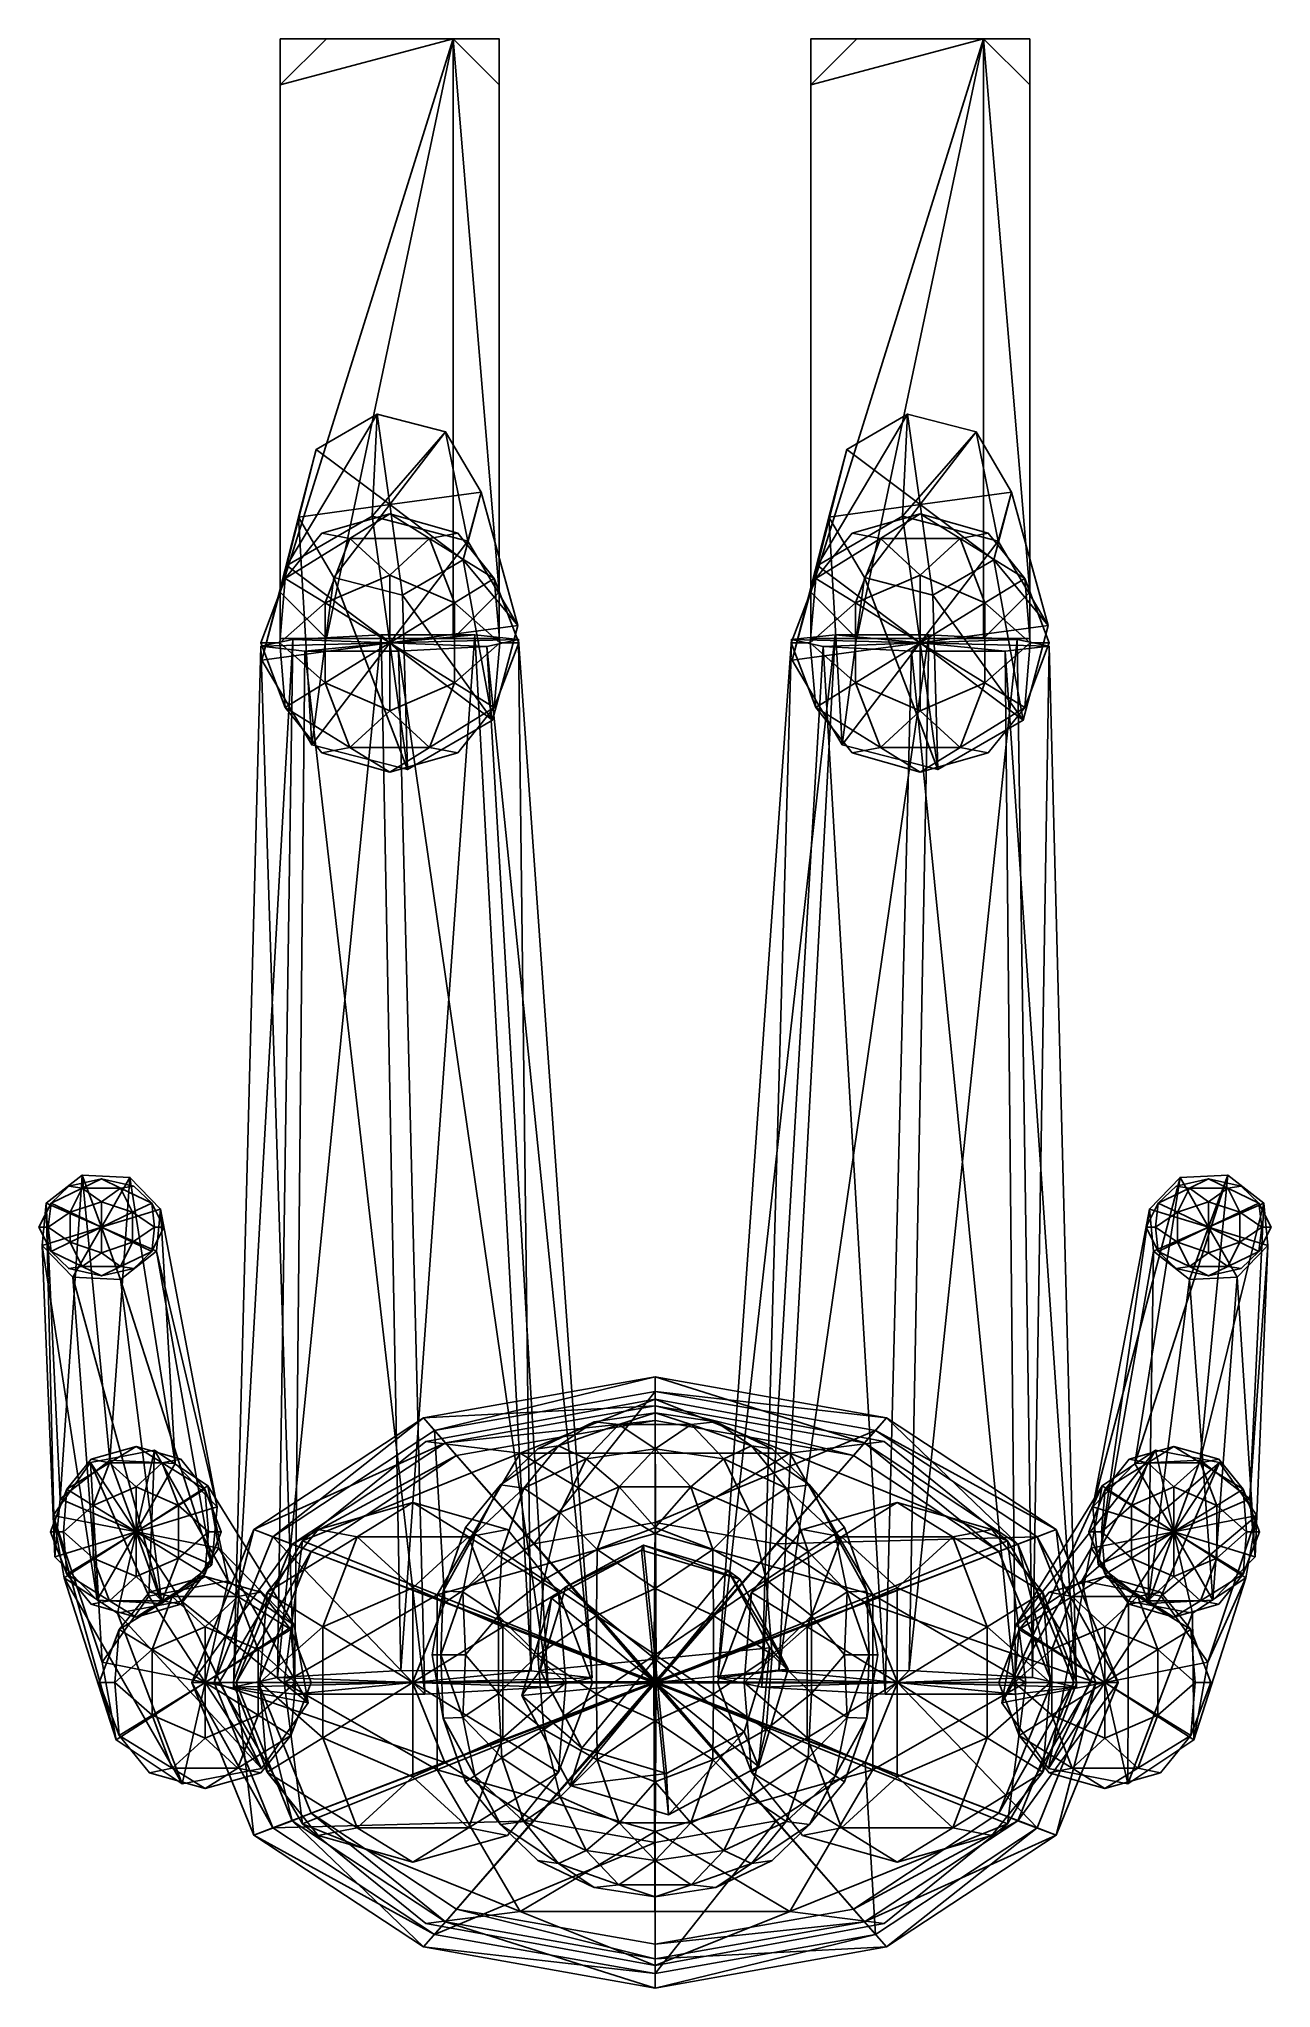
# Model space of a CAD drawing. Header units: metres. Extents: x -0.272 to 0.272, y -0.216 to 0.644.
import ezdxf

# ---------------------------------------------------------------- set-up
doc = ezdxf.new("R2010")
doc.units = ezdxf.units.M
doc.layers.add('XARCH', color=2, linetype='Continuous')

msp = doc.modelspace()

# ---------------------------------------------------------------- linework, layer by layer
at = {"layer": 'XARCH'}
for points in [[(-0.1449, 0.6436), (-0.1653, 0.6233), (-0.1653, 0.6436, 0.0203)], [(-0.1653, 0.6233, 0.0661), (-0.1449, 0.6436, 0.0661), (-0.1653, 0.6436, 0.0458)], [(-0.089, 0.6436), (-0.1449, 0.3792), (-0.1653, 0.3995)], [(-0.1653, 0.3995), (-0.1653, 0.6233), (-0.089, 0.6436)], [(-0.089, 0.6436), (-0.1653, 0.6233), (-0.1449, 0.6436)], [(-0.089, 0.6436, 0.0661), (-0.1653, 0.3995, 0.0661), (-0.1449, 0.3792, 0.0661)], [(-0.089, 0.6436, 0.0661), (-0.1449, 0.6436, 0.0661), (-0.1653, 0.6233, 0.0661)], [(-0.1653, 0.6233, 0.0661), (-0.1653, 0.3995, 0.0661), (-0.089, 0.6436, 0.0661)], [(-0.1653, 0.6436, 0.0458), (-0.1653, 0.6233), (-0.1653, 0.3995)], [(-0.1653, 0.3995), (-0.1653, 0.3792, 0.0203), (-0.1653, 0.6436, 0.0458)], [(-0.1653, 0.6436, 0.0458), (-0.1653, 0.3995, 0.0661), (-0.1653, 0.6233, 0.0661)], [(-0.1653, 0.3792, 0.0203), (-0.1653, 0.3792, 0.0458), (-0.1653, 0.6436, 0.0458)], [(-0.1653, 0.6436, 0.0458), (-0.1653, 0.6436, 0.0203), (-0.1653, 0.6233)], [(-0.1653, 0.6436, 0.0458), (-0.1653, 0.3792, 0.0458), (-0.1653, 0.3995, 0.0661)], [(-0.1449, 0.6436), (-0.1653, 0.6436, 0.0203), (-0.0687, 0.6436, 0.0458)], [(-0.1653, 0.6436, 0.0203), (-0.1653, 0.6436, 0.0458), (-0.0687, 0.6436, 0.0458)], [(-0.0687, 0.6436, 0.0458), (-0.1653, 0.6436, 0.0458), (-0.1449, 0.6436, 0.0661)], [(-0.089, 0.6436), (-0.089, 0.3792), (-0.1449, 0.3792)], [(-0.1449, 0.3792, 0.0661), (-0.089, 0.3792, 0.0661), (-0.089, 0.6436, 0.0661)], [(-0.0687, 0.6436, 0.0458), (-0.089, 0.6436), (-0.1449, 0.6436)], [(-0.1449, 0.6436, 0.0661), (-0.089, 0.6436, 0.0661), (-0.0687, 0.6436, 0.0458)], [(-0.089, 0.6436), (-0.0687, 0.6436, 0.0203), (-0.0687, 0.6233)], [(-0.0687, 0.6436, 0.0458), (-0.089, 0.6436, 0.0661), (-0.0687, 0.6233, 0.0661)], [(-0.089, 0.6436), (-0.0687, 0.6233), (-0.0687, 0.3995)], [(-0.0687, 0.3995), (-0.089, 0.3792), (-0.089, 0.6436)], [(-0.089, 0.6436, 0.0661), (-0.0687, 0.3995, 0.0661), (-0.0687, 0.6233, 0.0661)], [(-0.089, 0.6436, 0.0661), (-0.089, 0.3792, 0.0661), (-0.0687, 0.3995, 0.0661)], [(-0.0687, 0.6436, 0.0203), (-0.089, 0.6436), (-0.0687, 0.6436, 0.0458)], [(-0.0687, 0.3995), (-0.0687, 0.6233), (-0.0687, 0.6436, 0.0458)], [(-0.0687, 0.6233, 0.0661), (-0.0687, 0.3995, 0.0661), (-0.0687, 0.6436, 0.0458)], [(-0.0687, 0.6436, 0.0458), (-0.0687, 0.3792, 0.0203), (-0.0687, 0.3995)], [(-0.0687, 0.3995, 0.0661), (-0.0687, 0.3792, 0.0458), (-0.0687, 0.6436, 0.0458)], [(-0.0687, 0.6233), (-0.0687, 0.6436, 0.0203), (-0.0687, 0.6436, 0.0458)], [(-0.0687, 0.6436, 0.0458), (-0.0687, 0.3792, 0.0458), (-0.0687, 0.3792, 0.0203)], [(0.089, 0.6436), (0.0687, 0.6233), (0.0687, 0.6436, 0.0203)], [(0.0687, 0.6233, 0.0661), (0.089, 0.6436, 0.0661), (0.0687, 0.6436, 0.0458)], [(0.1449, 0.6436), (0.089, 0.3792), (0.0687, 0.3995)], [(0.0687, 0.3995), (0.0687, 0.6233), (0.1449, 0.6436)], [(0.1449, 0.6436), (0.0687, 0.6233), (0.089, 0.6436)], [(0.1449, 0.6436, 0.0661), (0.0687, 0.3995, 0.0661), (0.089, 0.3792, 0.0661)], [(0.1449, 0.6436, 0.0661), (0.089, 0.6436, 0.0661), (0.0687, 0.6233, 0.0661)], [(0.0687, 0.6233, 0.0661), (0.0687, 0.3995, 0.0661), (0.1449, 0.6436, 0.0661)], [(0.0687, 0.6436, 0.0458), (0.0687, 0.6233), (0.0687, 0.3995)], [(0.0687, 0.3995), (0.0687, 0.3792, 0.0203), (0.0687, 0.6436, 0.0458)], [(0.0687, 0.6436, 0.0458), (0.0687, 0.3995, 0.0661), (0.0687, 0.6233, 0.0661)], [(0.0687, 0.3792, 0.0203), (0.0687, 0.3792, 0.0458), (0.0687, 0.6436, 0.0458)], [(0.0687, 0.6436, 0.0458), (0.0687, 0.6436, 0.0203), (0.0687, 0.6233)], [(0.0687, 0.6436, 0.0458), (0.0687, 0.3792, 0.0458), (0.0687, 0.3995, 0.0661)], [(0.089, 0.6436), (0.0687, 0.6436, 0.0203), (0.1653, 0.6436, 0.0458)], [(0.0687, 0.6436, 0.0203), (0.0687, 0.6436, 0.0458), (0.1653, 0.6436, 0.0458)], [(0.1653, 0.6436, 0.0458), (0.0687, 0.6436, 0.0458), (0.089, 0.6436, 0.0661)], [(0.1449, 0.6436), (0.1449, 0.3792), (0.089, 0.3792)], [(0.089, 0.3792, 0.0661), (0.1449, 0.3792, 0.0661), (0.1449, 0.6436, 0.0661)], [(0.1653, 0.6436, 0.0458), (0.1449, 0.6436), (0.089, 0.6436)], [(0.089, 0.6436, 0.0661), (0.1449, 0.6436, 0.0661), (0.1653, 0.6436, 0.0458)], [(0.1449, 0.6436), (0.1653, 0.6436, 0.0203), (0.1653, 0.6233)], [(0.1653, 0.6436, 0.0458), (0.1449, 0.6436, 0.0661), (0.1653, 0.6233, 0.0661)], [(0.1449, 0.6436), (0.1653, 0.6233), (0.1653, 0.3995)], [(0.1653, 0.3995), (0.1449, 0.3792), (0.1449, 0.6436)], [(0.1449, 0.6436, 0.0661), (0.1653, 0.3995, 0.0661), (0.1653, 0.6233, 0.0661)], [(0.1449, 0.6436, 0.0661), (0.1449, 0.3792, 0.0661), (0.1653, 0.3995, 0.0661)], [(0.1653, 0.6436, 0.0203), (0.1449, 0.6436), (0.1653, 0.6436, 0.0458)], [(0.1653, 0.3995), (0.1653, 0.6233), (0.1653, 0.6436, 0.0458)], [(0.1653, 0.6233, 0.0661), (0.1653, 0.3995, 0.0661), (0.1653, 0.6436, 0.0458)], [(0.1653, 0.6436, 0.0458), (0.1653, 0.3792, 0.0203), (0.1653, 0.3995)], [(0.1653, 0.3995, 0.0661), (0.1653, 0.3792, 0.0458), (0.1653, 0.6436, 0.0458)], [(0.1653, 0.6233), (0.1653, 0.6436, 0.0203), (0.1653, 0.6436, 0.0458)], [(0.1653, 0.6436, 0.0458), (0.1653, 0.3792, 0.0458), (0.1653, 0.3792, 0.0203)], [(-0.1624, 0.4113, 0.5122), (-0.1247, 0.4331, 0.5152), (-0.1225, 0.4781, 0.0691)], [(-0.1624, 0.4113, 0.5122), (-0.1225, 0.4781, 0.0691), (-0.1494, 0.4625, 0.0669)], [(-0.117, 0.4382, 0.0636), (-0.1494, 0.4625, 0.0669), (-0.1225, 0.4781, 0.0691)], [(-0.1247, 0.4331, 0.5152), (-0.0924, 0.4703, 0.068), (-0.1225, 0.4781, 0.0691)], [(-0.117, 0.4382, 0.0636), (-0.1225, 0.4781, 0.0691), (-0.0924, 0.4703, 0.068)], [(0.0716, 0.4113, 0.5122), (0.1092, 0.4331, 0.5152), (0.1114, 0.4781, 0.0691)], [(0.0716, 0.4113, 0.5122), (0.1114, 0.4781, 0.0691), (0.0846, 0.4625, 0.0669)], [(0.117, 0.4382, 0.0636), (0.0846, 0.4625, 0.0669), (0.1114, 0.4781, 0.0691)], [(0.1092, 0.4331, 0.5152), (0.1416, 0.4703, 0.068), (0.1114, 0.4781, 0.0691)], [(0.117, 0.4382, 0.0636), (0.1114, 0.4781, 0.0691), (0.1416, 0.4703, 0.068)], [(-0.1247, 0.4331, 0.5152), (-0.0826, 0.4221, 0.5137), (-0.0924, 0.4703, 0.068)], [(-0.117, 0.4382, 0.0636), (-0.0924, 0.4703, 0.068), (-0.0767, 0.4437, 0.0643)], [(-0.0826, 0.4221, 0.5137), (-0.0767, 0.4437, 0.0643), (-0.0924, 0.4703, 0.068)], [(0.1092, 0.4331, 0.5152), (0.1514, 0.4221, 0.5137), (0.1416, 0.4703, 0.068)], [(0.117, 0.4382, 0.0636), (0.1416, 0.4703, 0.068), (0.1573, 0.4437, 0.0643)], [(0.1514, 0.4221, 0.5137), (0.1573, 0.4437, 0.0643), (0.1416, 0.4703, 0.068)], [(-0.1734, 0.3695, 0.5065), (-0.1624, 0.4113, 0.5122), (-0.1494, 0.4625, 0.0669)], [(-0.1734, 0.3695, 0.5065), (-0.1494, 0.4625, 0.0669), (-0.1573, 0.4327, 0.0628)], [(-0.117, 0.4382, 0.0636), (-0.1573, 0.4327, 0.0628), (-0.1494, 0.4625, 0.0669)], [(0.0605, 0.3695, 0.5065), (0.0716, 0.4113, 0.5122), (0.0846, 0.4625, 0.0669)], [(0.0605, 0.3695, 0.5065), (0.0846, 0.4625, 0.0669), (0.0767, 0.4327, 0.0628)], [(0.117, 0.4382, 0.0636), (0.0767, 0.4327, 0.0628), (0.0846, 0.4625, 0.0669)], [(-0.117, 0.4382, 0.0636), (-0.0767, 0.4437, 0.0643), (-0.0846, 0.4138, 0.0602)], [(-0.0605, 0.3848, 0.5086), (-0.0846, 0.4138, 0.0602), (-0.0767, 0.4437, 0.0643)], [(-0.0826, 0.4221, 0.5137), (-0.0605, 0.3848, 0.5086), (-0.0767, 0.4437, 0.0643)], [(0.117, 0.4382, 0.0636), (0.1573, 0.4437, 0.0643), (0.1494, 0.4138, 0.0602)], [(0.1734, 0.3848, 0.5086), (0.1494, 0.4138, 0.0602), (0.1573, 0.4437, 0.0643)], [(0.1514, 0.4221, 0.5137), (0.1734, 0.3848, 0.5086), (0.1573, 0.4437, 0.0643)], [(-0.1514, 0.3322, 0.5014), (-0.1734, 0.3695, 0.5065), (-0.1573, 0.4327, 0.0628)], [(-0.117, 0.3772, 0.5076), (-0.1247, 0.4331, 0.5152), (-0.1624, 0.4113, 0.5122)], [(-0.117, 0.4382, 0.0636), (-0.1416, 0.4061, 0.0592), (-0.1573, 0.4327, 0.0628)], [(-0.1514, 0.3322, 0.5014), (-0.1573, 0.4327, 0.0628), (-0.1416, 0.4061, 0.0592)], [(-0.1469, 0.4256, 0.5076), (-0.1346, 0.4232, 0.536), (-0.117, 0.4341, 0.5076)], [(-0.1469, 0.4256, 0.5076), (-0.117, 0.4341, 0.5076), (-0.1346, 0.4232, 0.4791)], [(-0.117, 0.4382, 0.0636), (-0.1114, 0.3983, 0.0581), (-0.1416, 0.4061, 0.0592)], [(-0.1346, 0.4232, 0.536), (-0.0994, 0.4232, 0.536), (-0.117, 0.4341, 0.5076)], [(-0.117, 0.4341, 0.5076), (-0.0994, 0.4232, 0.4791), (-0.1346, 0.4232, 0.4791)], [(-0.117, 0.3772, 0.5076), (-0.0826, 0.4221, 0.5137), (-0.1247, 0.4331, 0.5152)], [(-0.117, 0.4382, 0.0636), (-0.0846, 0.4138, 0.0602), (-0.1114, 0.3983, 0.0581)], [(-0.117, 0.4341, 0.5076), (-0.0994, 0.4232, 0.536), (-0.087, 0.4256, 0.5076)], [(-0.117, 0.4341, 0.5076), (-0.087, 0.4256, 0.5076), (-0.0994, 0.4232, 0.4791)], [(0.0826, 0.3322, 0.5014), (0.0605, 0.3695, 0.5065), (0.0767, 0.4327, 0.0628)], [(0.117, 0.3772, 0.5076), (0.1092, 0.4331, 0.5152), (0.0716, 0.4113, 0.5122)], [(0.117, 0.4382, 0.0636), (0.0924, 0.4061, 0.0592), (0.0767, 0.4327, 0.0628)], [(0.0826, 0.3322, 0.5014), (0.0767, 0.4327, 0.0628), (0.0924, 0.4061, 0.0592)], [(0.087, 0.4256, 0.5076), (0.0994, 0.4232, 0.536), (0.117, 0.4341, 0.5076)], [(0.087, 0.4256, 0.5076), (0.117, 0.4341, 0.5076), (0.0994, 0.4232, 0.4791)], [(0.117, 0.4382, 0.0636), (0.1225, 0.3983, 0.0581), (0.0924, 0.4061, 0.0592)], [(0.0994, 0.4232, 0.536), (0.1346, 0.4232, 0.536), (0.117, 0.4341, 0.5076)], [(0.117, 0.4341, 0.5076), (0.1346, 0.4232, 0.4791), (0.0994, 0.4232, 0.4791)], [(0.117, 0.3772, 0.5076), (0.1514, 0.4221, 0.5137), (0.1092, 0.4331, 0.5152)], [(0.117, 0.4382, 0.0636), (0.1494, 0.4138, 0.0602), (0.1225, 0.3983, 0.0581)], [(0.117, 0.4341, 0.5076), (0.1346, 0.4232, 0.536), (0.1469, 0.4256, 0.5076)], [(0.117, 0.4341, 0.5076), (0.1469, 0.4256, 0.5076), (0.1346, 0.4232, 0.4791)], [(-0.1469, 0.4256, 0.5076), (-0.1631, 0.4056, 0.5252), (-0.1346, 0.4232, 0.536)], [(-0.1469, 0.4256, 0.5076), (-0.1346, 0.4232, 0.4791), (-0.1631, 0.4056, 0.49)], [(-0.1469, 0.4256, 0.5076), (-0.1631, 0.4056, 0.49), (-0.1631, 0.4056, 0.5252)], [(-0.1631, 0.4056, 0.5252), (-0.1455, 0.3948, 0.5536), (-0.1346, 0.4232, 0.536)], [(-0.1346, 0.4232, 0.4791), (-0.1455, 0.3948, 0.4615), (-0.1631, 0.4056, 0.49)], [(-0.1346, 0.4232, 0.536), (-0.1455, 0.3948, 0.5536), (-0.117, 0.4071, 0.556)], [(-0.1346, 0.4232, 0.4791), (-0.117, 0.4071, 0.4591), (-0.1455, 0.3948, 0.4615)], [(-0.1346, 0.4232, 0.536), (-0.117, 0.4071, 0.556), (-0.0994, 0.4232, 0.536)], [(-0.1346, 0.4232, 0.4791), (-0.0994, 0.4232, 0.4791), (-0.117, 0.4071, 0.4591)], [(-0.0994, 0.4232, 0.536), (-0.117, 0.4071, 0.556), (-0.0885, 0.3948, 0.5536)], [(-0.117, 0.4071, 0.4591), (-0.0994, 0.4232, 0.4791), (-0.0885, 0.3948, 0.4615)], [(-0.117, 0.3772, 0.5076), (-0.0605, 0.3848, 0.5086), (-0.0826, 0.4221, 0.5137)], [(-0.087, 0.4256, 0.5076), (-0.0994, 0.4232, 0.536), (-0.0709, 0.4056, 0.5252)], [(-0.0994, 0.4232, 0.4791), (-0.087, 0.4256, 0.5076), (-0.0709, 0.4056, 0.49)], [(-0.0994, 0.4232, 0.536), (-0.0885, 0.3948, 0.5536), (-0.0709, 0.4056, 0.5252)], [(-0.0994, 0.4232, 0.4791), (-0.0709, 0.4056, 0.49), (-0.0885, 0.3948, 0.4615)], [(-0.0709, 0.4056, 0.5252), (-0.0709, 0.4056, 0.49), (-0.087, 0.4256, 0.5076)], [(0.087, 0.4256, 0.5076), (0.0709, 0.4056, 0.5252), (0.0994, 0.4232, 0.536)], [(0.087, 0.4256, 0.5076), (0.0994, 0.4232, 0.4791), (0.0709, 0.4056, 0.49)], [(0.087, 0.4256, 0.5076), (0.0709, 0.4056, 0.49), (0.0709, 0.4056, 0.5252)], [(0.0709, 0.4056, 0.5252), (0.0885, 0.3948, 0.5536), (0.0994, 0.4232, 0.536)], [(0.0994, 0.4232, 0.4791), (0.0885, 0.3948, 0.4615), (0.0709, 0.4056, 0.49)], [(0.0994, 0.4232, 0.536), (0.0885, 0.3948, 0.5536), (0.117, 0.4071, 0.556)], [(0.0994, 0.4232, 0.4791), (0.117, 0.4071, 0.4591), (0.0885, 0.3948, 0.4615)], [(0.0994, 0.4232, 0.536), (0.117, 0.4071, 0.556), (0.1346, 0.4232, 0.536)], [(0.0994, 0.4232, 0.4791), (0.1346, 0.4232, 0.4791), (0.117, 0.4071, 0.4591)], [(0.1346, 0.4232, 0.536), (0.117, 0.4071, 0.556), (0.1455, 0.3948, 0.5536)], [(0.117, 0.4071, 0.4591), (0.1346, 0.4232, 0.4791), (0.1455, 0.3948, 0.4615)], [(0.117, 0.3772, 0.5076), (0.1734, 0.3848, 0.5086), (0.1514, 0.4221, 0.5137)], [(0.1469, 0.4256, 0.5076), (0.1346, 0.4232, 0.536), (0.1631, 0.4056, 0.5252)], [(0.1346, 0.4232, 0.4791), (0.1469, 0.4256, 0.5076), (0.1631, 0.4056, 0.49)], [(0.1346, 0.4232, 0.536), (0.1455, 0.3948, 0.5536), (0.1631, 0.4056, 0.5252)], [(0.1346, 0.4232, 0.4791), (0.1631, 0.4056, 0.49), (0.1455, 0.3948, 0.4615)], [(0.1631, 0.4056, 0.5252), (0.1631, 0.4056, 0.49), (0.1469, 0.4256, 0.5076)], [(-0.0716, 0.3431, 0.5029), (-0.1114, 0.3983, 0.0581), (-0.0846, 0.4138, 0.0602)], [(-0.0605, 0.3848, 0.5086), (-0.0716, 0.3431, 0.5029), (-0.0846, 0.4138, 0.0602)], [(0.1624, 0.3431, 0.5029), (0.1225, 0.3983, 0.0581), (0.1494, 0.4138, 0.0602)], [(0.1734, 0.3848, 0.5086), (0.1624, 0.3431, 0.5029), (0.1494, 0.4138, 0.0602)], [(-0.1631, 0.4056, 0.49), (-0.1654, 0.3772, 0.4776), (-0.1739, 0.3772, 0.5076)], [(-0.1631, 0.4056, 0.5252), (-0.1739, 0.3772, 0.5076), (-0.1654, 0.3772, 0.5375)], [(-0.1631, 0.4056, 0.49), (-0.1739, 0.3772, 0.5076), (-0.1631, 0.4056, 0.5252)], [(-0.117, 0.3772, 0.5076), (-0.1624, 0.4113, 0.5122), (-0.1734, 0.3695, 0.5065)], [(-0.1631, 0.4056, 0.5252), (-0.1654, 0.3772, 0.5375), (-0.1455, 0.3948, 0.5536)], [(-0.1631, 0.4056, 0.49), (-0.1455, 0.3948, 0.4615), (-0.1654, 0.3772, 0.4776)], [(-0.1092, 0.3213, 0.4999), (-0.1514, 0.3322, 0.5014), (-0.1416, 0.4061, 0.0592)], [(-0.117, 0.4071, 0.556), (-0.1455, 0.3948, 0.5536), (-0.117, 0.3772, 0.5645)], [(-0.1455, 0.3948, 0.4615), (-0.117, 0.4071, 0.4591), (-0.117, 0.3772, 0.4506)], [(-0.1092, 0.3213, 0.4999), (-0.1416, 0.4061, 0.0592), (-0.1114, 0.3983, 0.0581)], [(-0.117, 0.3772, 0.5645), (-0.0885, 0.3948, 0.5536), (-0.117, 0.4071, 0.556)], [(-0.0885, 0.3948, 0.4615), (-0.117, 0.3772, 0.4506), (-0.117, 0.4071, 0.4591)], [(-0.0709, 0.4056, 0.5252), (-0.0885, 0.3948, 0.5536), (-0.0685, 0.3772, 0.5375)], [(-0.0885, 0.3948, 0.4615), (-0.0709, 0.4056, 0.49), (-0.0685, 0.3772, 0.4776)], [(-0.0685, 0.3772, 0.5375), (-0.06, 0.3772, 0.5076), (-0.0709, 0.4056, 0.5252)], [(-0.06, 0.3772, 0.5076), (-0.0685, 0.3772, 0.4776), (-0.0709, 0.4056, 0.49)], [(-0.06, 0.3772, 0.5076), (-0.0709, 0.4056, 0.49), (-0.0709, 0.4056, 0.5252)], [(0.0709, 0.4056, 0.49), (0.0685, 0.3772, 0.4776), (0.06, 0.3772, 0.5076)], [(0.0709, 0.4056, 0.5252), (0.06, 0.3772, 0.5076), (0.0685, 0.3772, 0.5375)], [(0.0709, 0.4056, 0.49), (0.06, 0.3772, 0.5076), (0.0709, 0.4056, 0.5252)], [(0.117, 0.3772, 0.5076), (0.0716, 0.4113, 0.5122), (0.0605, 0.3695, 0.5065)], [(0.0709, 0.4056, 0.5252), (0.0685, 0.3772, 0.5375), (0.0885, 0.3948, 0.5536)], [(0.0709, 0.4056, 0.49), (0.0885, 0.3948, 0.4615), (0.0685, 0.3772, 0.4776)], [(0.1247, 0.3213, 0.4999), (0.0826, 0.3322, 0.5014), (0.0924, 0.4061, 0.0592)], [(0.117, 0.4071, 0.556), (0.0885, 0.3948, 0.5536), (0.117, 0.3772, 0.5645)], [(0.0885, 0.3948, 0.4615), (0.117, 0.4071, 0.4591), (0.117, 0.3772, 0.4506)], [(0.1247, 0.3213, 0.4999), (0.0924, 0.4061, 0.0592), (0.1225, 0.3983, 0.0581)], [(0.117, 0.3772, 0.5645), (0.1455, 0.3948, 0.5536), (0.117, 0.4071, 0.556)], [(0.1455, 0.3948, 0.4615), (0.117, 0.3772, 0.4506), (0.117, 0.4071, 0.4591)], [(0.1631, 0.4056, 0.5252), (0.1455, 0.3948, 0.5536), (0.1654, 0.3772, 0.5375)], [(0.1455, 0.3948, 0.4615), (0.1631, 0.4056, 0.49), (0.1654, 0.3772, 0.4776)], [(0.1654, 0.3772, 0.5375), (0.1739, 0.3772, 0.5076), (0.1631, 0.4056, 0.5252)], [(0.1739, 0.3772, 0.5076), (0.1654, 0.3772, 0.4776), (0.1631, 0.4056, 0.49)], [(0.1739, 0.3772, 0.5076), (0.1631, 0.4056, 0.49), (0.1631, 0.4056, 0.5252)], [(-0.1653, 0.3995), (-0.1449, 0.3792), (-0.1653, 0.3792, 0.0203)], [(-0.1449, 0.3792, 0.0661), (-0.1653, 0.3995, 0.0661), (-0.1653, 0.3792, 0.0458)], [(-0.0716, 0.3431, 0.5029), (-0.1092, 0.3213, 0.4999), (-0.1114, 0.3983, 0.0581)], [(-0.0687, 0.3995), (-0.0687, 0.3792, 0.0203), (-0.089, 0.3792)], [(-0.0687, 0.3995, 0.0661), (-0.089, 0.3792, 0.0661), (-0.0687, 0.3792, 0.0458)], [(0.0687, 0.3995), (0.089, 0.3792), (0.0687, 0.3792, 0.0203)], [(0.089, 0.3792, 0.0661), (0.0687, 0.3995, 0.0661), (0.0687, 0.3792, 0.0458)], [(0.1624, 0.3431, 0.5029), (0.1247, 0.3213, 0.4999), (0.1225, 0.3983, 0.0581)], [(0.1653, 0.3995), (0.1653, 0.3792, 0.0203), (0.1449, 0.3792)], [(0.1653, 0.3995, 0.0661), (0.1449, 0.3792, 0.0661), (0.1653, 0.3792, 0.0458)], [(-0.1455, 0.3948, 0.5536), (-0.1654, 0.3772, 0.5375), (-0.1455, 0.3596, 0.5536)], [(-0.1654, 0.3772, 0.4776), (-0.1455, 0.3948, 0.4615), (-0.1455, 0.3596, 0.4615)], [(-0.1455, 0.3948, 0.5536), (-0.1455, 0.3596, 0.5536), (-0.117, 0.3772, 0.5645)], [(-0.1455, 0.3948, 0.4615), (-0.117, 0.3772, 0.4506), (-0.1455, 0.3596, 0.4615)], [(-0.0885, 0.3596, 0.5536), (-0.0885, 0.3948, 0.5536), (-0.117, 0.3772, 0.5645)], [(-0.0885, 0.3596, 0.4615), (-0.117, 0.3772, 0.4506), (-0.0885, 0.3948, 0.4615)], [(-0.0885, 0.3596, 0.5536), (-0.0685, 0.3772, 0.5375), (-0.0885, 0.3948, 0.5536)], [(-0.0685, 0.3772, 0.4776), (-0.0885, 0.3596, 0.4615), (-0.0885, 0.3948, 0.4615)], [(0.0885, 0.3948, 0.5536), (0.0685, 0.3772, 0.5375), (0.0885, 0.3596, 0.5536)], [(0.0685, 0.3772, 0.4776), (0.0885, 0.3948, 0.4615), (0.0885, 0.3596, 0.4615)], [(0.0885, 0.3948, 0.5536), (0.0885, 0.3596, 0.5536), (0.117, 0.3772, 0.5645)], [(0.0885, 0.3948, 0.4615), (0.117, 0.3772, 0.4506), (0.0885, 0.3596, 0.4615)], [(0.1455, 0.3596, 0.5536), (0.1455, 0.3948, 0.5536), (0.117, 0.3772, 0.5645)], [(0.1455, 0.3596, 0.4615), (0.117, 0.3772, 0.4506), (0.1455, 0.3948, 0.4615)], [(0.1455, 0.3596, 0.5536), (0.1654, 0.3772, 0.5375), (0.1455, 0.3948, 0.5536)], [(0.1654, 0.3772, 0.4776), (0.1455, 0.3596, 0.4615), (0.1455, 0.3948, 0.4615)], [(-0.1859, -0.0835, 0.5329), (-0.1665, -0.0792, 0.5903), (-0.1598, 0.3787, 0.545)], [(-0.1859, -0.0835, 0.5329), (-0.1598, 0.3787, 0.545), (-0.1738, 0.3757, 0.5039)], [(-0.117, 0.3772, 0.5076), (-0.1738, 0.3757, 0.5039), (-0.1598, 0.3787, 0.545)], [(-0.1665, -0.0792, 0.5903), (-0.1121, -0.0762, 0.6171), (-0.1208, 0.3808, 0.5643)], [(-0.1665, -0.0792, 0.5903), (-0.1208, 0.3808, 0.5643), (-0.1598, 0.3787, 0.545)], [(-0.0687, 0.3792, 0.0458), (-0.1653, 0.3792, 0.0203), (-0.1449, 0.3792)], [(-0.1449, 0.3792, 0.0661), (-0.1653, 0.3792, 0.0458), (-0.0687, 0.3792, 0.0458)], [(-0.0687, 0.3792, 0.0458), (-0.1653, 0.3792, 0.0458), (-0.1653, 0.3792, 0.0203)], [(-0.117, 0.3772, 0.5076), (-0.1598, 0.3787, 0.545), (-0.1208, 0.3808, 0.5643)], [(-0.0687, 0.3792, 0.0458), (-0.089, 0.3792, 0.0661), (-0.1449, 0.3792, 0.0661)], [(-0.1449, 0.3792), (-0.089, 0.3792), (-0.0687, 0.3792, 0.0458)], [(-0.1121, -0.0762, 0.6171), (-0.0795, 0.3808, 0.5503), (-0.1208, 0.3808, 0.5643)], [(-0.117, 0.3772, 0.5076), (-0.1208, 0.3808, 0.5643), (-0.0795, 0.3808, 0.5503)], [(-0.117, 0.3772, 0.5076), (-0.0716, 0.3431, 0.5029), (-0.0605, 0.3848, 0.5086)], [(-0.117, 0.3772, 0.5076), (-0.0795, 0.3808, 0.5503), (-0.0602, 0.3787, 0.5112)], [(-0.117, 0.3772, 0.5076), (-0.0602, 0.3787, 0.5112), (-0.0741, 0.3756, 0.4701)], [(-0.1121, -0.0762, 0.6171), (-0.0546, -0.0763, 0.5976), (-0.0795, 0.3808, 0.5503)], [(-0.0687, 0.3792, 0.0458), (-0.089, 0.3792), (-0.0687, 0.3792, 0.0203)], [(-0.0546, -0.0763, 0.5976), (-0.0602, 0.3787, 0.5112), (-0.0795, 0.3808, 0.5503)], [(-0.0277, -0.0793, 0.5432), (-0.0741, 0.3756, 0.4701), (-0.0602, 0.3787, 0.5112)], [(-0.0546, -0.0763, 0.5976), (-0.0277, -0.0793, 0.5432), (-0.0602, 0.3787, 0.5112)], [(0.0277, -0.0793, 0.5432), (0.0546, -0.0763, 0.5976), (0.0795, 0.3808, 0.5503)], [(0.0277, -0.0793, 0.5432), (0.0795, 0.3808, 0.5503), (0.0602, 0.3787, 0.5112)], [(0.0471, -0.0835, 0.4858), (0.0277, -0.0793, 0.5432), (0.0602, 0.3787, 0.5112)], [(0.0471, -0.0835, 0.4858), (0.0602, 0.3787, 0.5112), (0.0741, 0.3756, 0.4701)], [(0.0546, -0.0763, 0.5976), (0.1121, -0.0762, 0.6171), (0.1208, 0.3808, 0.5643)], [(0.0546, -0.0763, 0.5976), (0.1208, 0.3808, 0.5643), (0.0795, 0.3808, 0.5503)], [(0.117, 0.3772, 0.5076), (0.0602, 0.3787, 0.5112), (0.0795, 0.3808, 0.5503)], [(0.117, 0.3772, 0.5076), (0.0741, 0.3756, 0.4701), (0.0602, 0.3787, 0.5112)], [(0.1653, 0.3792, 0.0458), (0.0687, 0.3792, 0.0203), (0.089, 0.3792)], [(0.089, 0.3792, 0.0661), (0.0687, 0.3792, 0.0458), (0.1653, 0.3792, 0.0458)], [(0.1653, 0.3792, 0.0458), (0.0687, 0.3792, 0.0458), (0.0687, 0.3792, 0.0203)], [(0.117, 0.3772, 0.5076), (0.0795, 0.3808, 0.5503), (0.1208, 0.3808, 0.5643)], [(0.1653, 0.3792, 0.0458), (0.1449, 0.3792, 0.0661), (0.089, 0.3792, 0.0661)], [(0.089, 0.3792), (0.1449, 0.3792), (0.1653, 0.3792, 0.0458)], [(0.1121, -0.0762, 0.6171), (0.1598, 0.3787, 0.545), (0.1208, 0.3808, 0.5643)], [(0.1121, -0.0762, 0.6171), (0.1665, -0.0792, 0.5903), (0.1598, 0.3787, 0.545)], [(0.117, 0.3772, 0.5076), (0.1624, 0.3431, 0.5029), (0.1734, 0.3848, 0.5086)], [(0.117, 0.3772, 0.5076), (0.1208, 0.3808, 0.5643), (0.1598, 0.3787, 0.545)], [(0.117, 0.3772, 0.5076), (0.1598, 0.3787, 0.545), (0.1738, 0.3757, 0.5039)], [(0.1653, 0.3792, 0.0458), (0.1449, 0.3792), (0.1653, 0.3792, 0.0203)], [(0.1665, -0.0792, 0.5903), (0.1738, 0.3757, 0.5039), (0.1598, 0.3787, 0.545)], [(-0.159, -0.0865, 0.4786), (-0.1859, -0.0835, 0.5329), (-0.1738, 0.3757, 0.5039)], [(-0.1654, 0.3772, 0.5375), (-0.1739, 0.3772, 0.5076), (-0.1631, 0.3487, 0.5252)], [(-0.1739, 0.3772, 0.5076), (-0.1654, 0.3772, 0.4776), (-0.1631, 0.3487, 0.49)], [(-0.1739, 0.3772, 0.5076), (-0.1631, 0.3487, 0.49), (-0.1631, 0.3487, 0.5252)], [(-0.117, 0.3772, 0.5076), (-0.1545, 0.3735, 0.4648), (-0.1738, 0.3757, 0.5039)], [(-0.159, -0.0865, 0.4786), (-0.1738, 0.3757, 0.5039), (-0.1545, 0.3735, 0.4648)], [(-0.117, 0.3772, 0.5076), (-0.1734, 0.3695, 0.5065), (-0.1514, 0.3322, 0.5014)], [(-0.1631, 0.3487, 0.5252), (-0.1455, 0.3596, 0.5536), (-0.1654, 0.3772, 0.5375)], [(-0.1455, 0.3596, 0.4615), (-0.1631, 0.3487, 0.49), (-0.1654, 0.3772, 0.4776)], [(-0.1015, -0.0865, 0.4591), (-0.159, -0.0865, 0.4786), (-0.1545, 0.3735, 0.4648)], [(-0.117, 0.3772, 0.5076), (-0.1132, 0.3735, 0.4508), (-0.1545, 0.3735, 0.4648)], [(-0.1015, -0.0865, 0.4591), (-0.1545, 0.3735, 0.4648), (-0.1132, 0.3735, 0.4508)], [(-0.117, 0.3772, 0.5076), (-0.1514, 0.3322, 0.5014), (-0.1092, 0.3213, 0.4999)], [(-0.117, 0.3772, 0.5645), (-0.1455, 0.3596, 0.5536), (-0.117, 0.3472, 0.556)], [(-0.1455, 0.3596, 0.4615), (-0.117, 0.3772, 0.4506), (-0.117, 0.3472, 0.4591)], [(-0.117, 0.3772, 0.5076), (-0.0741, 0.3756, 0.4701), (-0.1132, 0.3735, 0.4508)], [(-0.117, 0.3772, 0.5076), (-0.1092, 0.3213, 0.4999), (-0.0716, 0.3431, 0.5029)], [(-0.117, 0.3472, 0.556), (-0.0885, 0.3596, 0.5536), (-0.117, 0.3772, 0.5645)], [(-0.0885, 0.3596, 0.4615), (-0.117, 0.3472, 0.4591), (-0.117, 0.3772, 0.4506)], [(-0.0471, -0.0835, 0.4858), (-0.1132, 0.3735, 0.4508), (-0.0741, 0.3756, 0.4701)], [(-0.0471, -0.0835, 0.4858), (-0.1015, -0.0865, 0.4591), (-0.1132, 0.3735, 0.4508)], [(-0.0709, 0.3487, 0.5252), (-0.0685, 0.3772, 0.5375), (-0.0885, 0.3596, 0.5536)], [(-0.0709, 0.3487, 0.49), (-0.0885, 0.3596, 0.4615), (-0.0685, 0.3772, 0.4776)], [(-0.0277, -0.0793, 0.5432), (-0.0471, -0.0835, 0.4858), (-0.0741, 0.3756, 0.4701)], [(-0.0709, 0.3487, 0.49), (-0.0685, 0.3772, 0.4776), (-0.06, 0.3772, 0.5076)], [(-0.0709, 0.3487, 0.5252), (-0.06, 0.3772, 0.5076), (-0.0685, 0.3772, 0.5375)], [(-0.0709, 0.3487, 0.49), (-0.06, 0.3772, 0.5076), (-0.0709, 0.3487, 0.5252)], [(0.1015, -0.0865, 0.4591), (0.0471, -0.0835, 0.4858), (0.0741, 0.3756, 0.4701)], [(0.0685, 0.3772, 0.5375), (0.06, 0.3772, 0.5076), (0.0709, 0.3487, 0.5252)], [(0.06, 0.3772, 0.5076), (0.0685, 0.3772, 0.4776), (0.0709, 0.3487, 0.49)], [(0.06, 0.3772, 0.5076), (0.0709, 0.3487, 0.49), (0.0709, 0.3487, 0.5252)], [(0.117, 0.3772, 0.5076), (0.0605, 0.3695, 0.5065), (0.0826, 0.3322, 0.5014)], [(0.0709, 0.3487, 0.5252), (0.0885, 0.3596, 0.5536), (0.0685, 0.3772, 0.5375)], [(0.0885, 0.3596, 0.4615), (0.0709, 0.3487, 0.49), (0.0685, 0.3772, 0.4776)], [(0.117, 0.3772, 0.5076), (0.1132, 0.3735, 0.4508), (0.0741, 0.3756, 0.4701)], [(0.1015, -0.0865, 0.4591), (0.0741, 0.3756, 0.4701), (0.1132, 0.3735, 0.4508)], [(0.117, 0.3772, 0.5076), (0.0826, 0.3322, 0.5014), (0.1247, 0.3213, 0.4999)], [(0.117, 0.3772, 0.5645), (0.0885, 0.3596, 0.5536), (0.117, 0.3472, 0.556)], [(0.0885, 0.3596, 0.4615), (0.117, 0.3772, 0.4506), (0.117, 0.3472, 0.4591)], [(0.159, -0.0865, 0.4786), (0.1015, -0.0865, 0.4591), (0.1132, 0.3735, 0.4508)], [(0.117, 0.3772, 0.5076), (0.1545, 0.3735, 0.4648), (0.1132, 0.3735, 0.4508)], [(0.159, -0.0865, 0.4786), (0.1132, 0.3735, 0.4508), (0.1545, 0.3735, 0.4648)], [(0.117, 0.3772, 0.5076), (0.1738, 0.3757, 0.5039), (0.1545, 0.3735, 0.4648)], [(0.117, 0.3772, 0.5076), (0.1247, 0.3213, 0.4999), (0.1624, 0.3431, 0.5029)], [(0.117, 0.3472, 0.556), (0.1455, 0.3596, 0.5536), (0.117, 0.3772, 0.5645)], [(0.1455, 0.3596, 0.4615), (0.117, 0.3472, 0.4591), (0.117, 0.3772, 0.4506)], [(0.1631, 0.3487, 0.5252), (0.1654, 0.3772, 0.5375), (0.1455, 0.3596, 0.5536)], [(0.1631, 0.3487, 0.49), (0.1455, 0.3596, 0.4615), (0.1654, 0.3772, 0.4776)], [(0.1859, -0.0835, 0.5329), (0.1545, 0.3735, 0.4648), (0.1738, 0.3757, 0.5039)], [(0.1859, -0.0835, 0.5329), (0.159, -0.0865, 0.4786), (0.1545, 0.3735, 0.4648)], [(0.1631, 0.3487, 0.49), (0.1654, 0.3772, 0.4776), (0.1739, 0.3772, 0.5076)], [(0.1631, 0.3487, 0.5252), (0.1739, 0.3772, 0.5076), (0.1654, 0.3772, 0.5375)], [(0.1631, 0.3487, 0.49), (0.1739, 0.3772, 0.5076), (0.1631, 0.3487, 0.5252)], [(0.1665, -0.0792, 0.5903), (0.1859, -0.0835, 0.5329), (0.1738, 0.3757, 0.5039)], [(-0.1346, 0.3311, 0.536), (-0.1455, 0.3596, 0.5536), (-0.1631, 0.3487, 0.5252)], [(-0.1346, 0.3311, 0.4791), (-0.1631, 0.3487, 0.49), (-0.1455, 0.3596, 0.4615)], [(-0.1346, 0.3311, 0.536), (-0.117, 0.3472, 0.556), (-0.1455, 0.3596, 0.5536)], [(-0.117, 0.3472, 0.4591), (-0.1346, 0.3311, 0.4791), (-0.1455, 0.3596, 0.4615)], [(-0.0994, 0.3311, 0.536), (-0.0885, 0.3596, 0.5536), (-0.117, 0.3472, 0.556)], [(-0.0994, 0.3311, 0.4791), (-0.117, 0.3472, 0.4591), (-0.0885, 0.3596, 0.4615)], [(-0.0709, 0.3487, 0.5252), (-0.0885, 0.3596, 0.5536), (-0.0994, 0.3311, 0.536)], [(-0.0994, 0.3311, 0.4791), (-0.0885, 0.3596, 0.4615), (-0.0709, 0.3487, 0.49)], [(0.0994, 0.3311, 0.536), (0.0885, 0.3596, 0.5536), (0.0709, 0.3487, 0.5252)], [(0.0994, 0.3311, 0.4791), (0.0709, 0.3487, 0.49), (0.0885, 0.3596, 0.4615)], [(0.0994, 0.3311, 0.536), (0.117, 0.3472, 0.556), (0.0885, 0.3596, 0.5536)], [(0.117, 0.3472, 0.4591), (0.0994, 0.3311, 0.4791), (0.0885, 0.3596, 0.4615)], [(0.1346, 0.3311, 0.536), (0.1455, 0.3596, 0.5536), (0.117, 0.3472, 0.556)], [(0.1346, 0.3311, 0.4791), (0.117, 0.3472, 0.4591), (0.1455, 0.3596, 0.4615)], [(0.1631, 0.3487, 0.5252), (0.1455, 0.3596, 0.5536), (0.1346, 0.3311, 0.536)], [(0.1346, 0.3311, 0.4791), (0.1455, 0.3596, 0.4615), (0.1631, 0.3487, 0.49)], [(-0.1631, 0.3487, 0.5252), (-0.1631, 0.3487, 0.49), (-0.1469, 0.3287, 0.5076)], [(-0.1469, 0.3287, 0.5076), (-0.1346, 0.3311, 0.536), (-0.1631, 0.3487, 0.5252)], [(-0.1346, 0.3311, 0.4791), (-0.1469, 0.3287, 0.5076), (-0.1631, 0.3487, 0.49)], [(-0.0994, 0.3311, 0.536), (-0.117, 0.3472, 0.556), (-0.1346, 0.3311, 0.536)], [(-0.0994, 0.3311, 0.4791), (-0.1346, 0.3311, 0.4791), (-0.117, 0.3472, 0.4591)], [(-0.087, 0.3287, 0.5076), (-0.0709, 0.3487, 0.5252), (-0.0994, 0.3311, 0.536)], [(-0.087, 0.3287, 0.5076), (-0.0994, 0.3311, 0.4791), (-0.0709, 0.3487, 0.49)], [(-0.087, 0.3287, 0.5076), (-0.0709, 0.3487, 0.49), (-0.0709, 0.3487, 0.5252)], [(0.0709, 0.3487, 0.5252), (0.0709, 0.3487, 0.49), (0.087, 0.3287, 0.5076)], [(0.087, 0.3287, 0.5076), (0.0994, 0.3311, 0.536), (0.0709, 0.3487, 0.5252)], [(0.0994, 0.3311, 0.4791), (0.087, 0.3287, 0.5076), (0.0709, 0.3487, 0.49)], [(0.1346, 0.3311, 0.536), (0.117, 0.3472, 0.556), (0.0994, 0.3311, 0.536)], [(0.1346, 0.3311, 0.4791), (0.0994, 0.3311, 0.4791), (0.117, 0.3472, 0.4591)], [(0.1469, 0.3287, 0.5076), (0.1631, 0.3487, 0.5252), (0.1346, 0.3311, 0.536)], [(0.1469, 0.3287, 0.5076), (0.1346, 0.3311, 0.4791), (0.1631, 0.3487, 0.49)], [(0.1469, 0.3287, 0.5076), (0.1631, 0.3487, 0.49), (0.1631, 0.3487, 0.5252)], [(-0.117, 0.3202, 0.5076), (-0.1346, 0.3311, 0.536), (-0.1469, 0.3287, 0.5076)], [(-0.117, 0.3202, 0.5076), (-0.1469, 0.3287, 0.5076), (-0.1346, 0.3311, 0.4791)], [(-0.0994, 0.3311, 0.536), (-0.1346, 0.3311, 0.536), (-0.117, 0.3202, 0.5076)], [(-0.117, 0.3202, 0.5076), (-0.1346, 0.3311, 0.4791), (-0.0994, 0.3311, 0.4791)], [(-0.087, 0.3287, 0.5076), (-0.0994, 0.3311, 0.536), (-0.117, 0.3202, 0.5076)], [(-0.087, 0.3287, 0.5076), (-0.117, 0.3202, 0.5076), (-0.0994, 0.3311, 0.4791)], [(0.117, 0.3202, 0.5076), (0.0994, 0.3311, 0.536), (0.087, 0.3287, 0.5076)], [(0.117, 0.3202, 0.5076), (0.087, 0.3287, 0.5076), (0.0994, 0.3311, 0.4791)], [(0.1346, 0.3311, 0.536), (0.0994, 0.3311, 0.536), (0.117, 0.3202, 0.5076)], [(0.117, 0.3202, 0.5076), (0.0994, 0.3311, 0.4791), (0.1346, 0.3311, 0.4791)], [(0.1469, 0.3287, 0.5076), (0.1346, 0.3311, 0.536), (0.117, 0.3202, 0.5076)], [(0.1469, 0.3287, 0.5076), (0.117, 0.3202, 0.5076), (0.1346, 0.3311, 0.4791)], [(-0.2623, -0.0004, 0.7142), (-0.2526, 0.1424, 0.4563), (-0.2686, 0.13, 0.4508)], [(-0.2442, 0.1194, 0.4439), (-0.2686, 0.13, 0.4508), (-0.2526, 0.1424, 0.4563)], [(-0.2623, -0.0004, 0.7142), (-0.2404, 0.0167, 0.7217), (-0.2526, 0.1424, 0.4563)], [(-0.2586, 0.1375, 0.4134), (-0.2527, 0.1366, 0.4317), (-0.2442, 0.1407, 0.4134)], [(-0.2586, 0.1375, 0.4134), (-0.2442, 0.1407, 0.4134), (-0.2527, 0.1366, 0.3951)], [(-0.2527, 0.1366, 0.4317), (-0.2357, 0.1366, 0.4317), (-0.2442, 0.1407, 0.4134)], [(-0.2442, 0.1407, 0.4134), (-0.2357, 0.1366, 0.3951), (-0.2527, 0.1366, 0.3951)], [(-0.2404, 0.0167, 0.7217), (-0.2316, 0.1414, 0.4545), (-0.2526, 0.1424, 0.4563)], [(-0.2442, 0.1194, 0.4439), (-0.2526, 0.1424, 0.4563), (-0.2316, 0.1414, 0.4545)], [(-0.2442, 0.1194, 0.4439), (-0.2316, 0.1414, 0.4545), (-0.2181, 0.1274, 0.4465)], [(-0.2442, 0.1407, 0.4134), (-0.2357, 0.1366, 0.4317), (-0.2298, 0.1375, 0.4134)], [(-0.2442, 0.1407, 0.4134), (-0.2298, 0.1375, 0.4134), (-0.2357, 0.1366, 0.3951)], [(-0.2404, 0.0167, 0.7217), (-0.2117, 0.0152, 0.7193), (-0.2316, 0.1414, 0.4545)], [(-0.2117, 0.0152, 0.7193), (-0.2181, 0.1274, 0.4465), (-0.2316, 0.1414, 0.4545)], [(0.1931, -0.0039, 0.7084), (0.2117, 0.0152, 0.7193), (0.2316, 0.1414, 0.4545)], [(0.1931, -0.0039, 0.7084), (0.2316, 0.1414, 0.4545), (0.2181, 0.1274, 0.4465)], [(0.2117, 0.0152, 0.7193), (0.2404, 0.0167, 0.7217), (0.2526, 0.1424, 0.4563)], [(0.2117, 0.0152, 0.7193), (0.2526, 0.1424, 0.4563), (0.2316, 0.1414, 0.4545)], [(0.2442, 0.1194, 0.4439), (0.2181, 0.1274, 0.4465), (0.2316, 0.1414, 0.4545)], [(0.2298, 0.1375, 0.4134), (0.2357, 0.1366, 0.4317), (0.2442, 0.1407, 0.4134)], [(0.2298, 0.1375, 0.4134), (0.2442, 0.1407, 0.4134), (0.2357, 0.1366, 0.3951)], [(0.2442, 0.1194, 0.4439), (0.2316, 0.1414, 0.4545), (0.2526, 0.1424, 0.4563)], [(0.2357, 0.1366, 0.4317), (0.2527, 0.1366, 0.4317), (0.2442, 0.1407, 0.4134)], [(0.2442, 0.1407, 0.4134), (0.2527, 0.1366, 0.3951), (0.2357, 0.1366, 0.3951)], [(0.2404, 0.0167, 0.7217), (0.2686, 0.13, 0.4508), (0.2526, 0.1424, 0.4563)], [(0.2442, 0.1194, 0.4439), (0.2526, 0.1424, 0.4563), (0.2686, 0.13, 0.4508)], [(0.2442, 0.1407, 0.4134), (0.2527, 0.1366, 0.4317), (0.2586, 0.1375, 0.4134)], [(0.2442, 0.1407, 0.4134), (0.2586, 0.1375, 0.4134), (0.2527, 0.1366, 0.3951)], [(-0.2664, 0.13, 0.4021), (-0.2676, 0.1194, 0.3941), (-0.2717, 0.1194, 0.4134)], [(-0.2664, 0.13, 0.4247), (-0.2717, 0.1194, 0.4134), (-0.2676, 0.1194, 0.4326)], [(-0.2664, 0.13, 0.4021), (-0.2717, 0.1194, 0.4134), (-0.2664, 0.13, 0.4247)], [(-0.2647, -0.026, 0.7012), (-0.2686, 0.13, 0.4508), (-0.2703, 0.1113, 0.4413)], [(-0.2442, 0.1194, 0.4439), (-0.2703, 0.1113, 0.4413), (-0.2686, 0.13, 0.4508)], [(-0.2647, -0.026, 0.7012), (-0.2623, -0.0004, 0.7142), (-0.2686, 0.13, 0.4508)], [(-0.2664, 0.13, 0.4247), (-0.2676, 0.1194, 0.4326), (-0.2579, 0.126, 0.443)], [(-0.2664, 0.13, 0.4021), (-0.2579, 0.126, 0.3838), (-0.2676, 0.1194, 0.3941)], [(-0.2586, 0.1375, 0.4134), (-0.2664, 0.13, 0.4247), (-0.2527, 0.1366, 0.4317)], [(-0.2586, 0.1375, 0.4134), (-0.2527, 0.1366, 0.3951), (-0.2664, 0.13, 0.4021)], [(-0.2586, 0.1375, 0.4134), (-0.2664, 0.13, 0.4021), (-0.2664, 0.13, 0.4247)], [(-0.2664, 0.13, 0.4247), (-0.2579, 0.126, 0.443), (-0.2527, 0.1366, 0.4317)], [(-0.2527, 0.1366, 0.3951), (-0.2579, 0.126, 0.3838), (-0.2664, 0.13, 0.4021)], [(-0.2527, 0.1366, 0.4317), (-0.2579, 0.126, 0.443), (-0.2442, 0.1306, 0.4445)], [(-0.2527, 0.1366, 0.3951), (-0.2442, 0.1306, 0.3822), (-0.2579, 0.126, 0.3838)], [(-0.2442, 0.1306, 0.4445), (-0.2579, 0.126, 0.443), (-0.2442, 0.1194, 0.45)], [(-0.2579, 0.126, 0.3838), (-0.2442, 0.1306, 0.3822), (-0.2442, 0.1194, 0.3768)], [(-0.2527, 0.1366, 0.4317), (-0.2442, 0.1306, 0.4445), (-0.2357, 0.1366, 0.4317)], [(-0.2527, 0.1366, 0.3951), (-0.2357, 0.1366, 0.3951), (-0.2442, 0.1306, 0.3822)], [(-0.2357, 0.1366, 0.4317), (-0.2442, 0.1306, 0.4445), (-0.2305, 0.126, 0.443)], [(-0.2442, 0.1306, 0.3822), (-0.2357, 0.1366, 0.3951), (-0.2305, 0.126, 0.3838)], [(-0.2442, 0.1194, 0.45), (-0.2305, 0.126, 0.443), (-0.2442, 0.1306, 0.4445)], [(-0.2305, 0.126, 0.3838), (-0.2442, 0.1194, 0.3768), (-0.2442, 0.1306, 0.3822)], [(-0.2298, 0.1375, 0.4134), (-0.2357, 0.1366, 0.4317), (-0.222, 0.13, 0.4247)], [(-0.2357, 0.1366, 0.3951), (-0.2298, 0.1375, 0.4134), (-0.222, 0.13, 0.4021)], [(-0.2357, 0.1366, 0.4317), (-0.2305, 0.126, 0.443), (-0.222, 0.13, 0.4247)], [(-0.2357, 0.1366, 0.3951), (-0.222, 0.13, 0.4021), (-0.2305, 0.126, 0.3838)], [(-0.222, 0.13, 0.4247), (-0.2305, 0.126, 0.443), (-0.2208, 0.1194, 0.4326)], [(-0.2305, 0.126, 0.3838), (-0.222, 0.13, 0.4021), (-0.2208, 0.1194, 0.3941)], [(-0.222, 0.13, 0.4247), (-0.222, 0.13, 0.4021), (-0.2298, 0.1375, 0.4134)], [(-0.2208, 0.1194, 0.4326), (-0.2167, 0.1194, 0.4134), (-0.222, 0.13, 0.4247)], [(-0.2167, 0.1194, 0.4134), (-0.2208, 0.1194, 0.3941), (-0.222, 0.13, 0.4021)], [(-0.2167, 0.1194, 0.4134), (-0.222, 0.13, 0.4021), (-0.222, 0.13, 0.4247)], [(0.222, 0.13, 0.4021), (0.2208, 0.1194, 0.3941), (0.2167, 0.1194, 0.4134)], [(0.222, 0.13, 0.4247), (0.2167, 0.1194, 0.4134), (0.2208, 0.1194, 0.4326)], [(0.222, 0.13, 0.4021), (0.2167, 0.1194, 0.4134), (0.222, 0.13, 0.4247)], [(0.222, 0.13, 0.4247), (0.2208, 0.1194, 0.4326), (0.2305, 0.126, 0.443)], [(0.222, 0.13, 0.4021), (0.2305, 0.126, 0.3838), (0.2208, 0.1194, 0.3941)], [(0.2298, 0.1375, 0.4134), (0.222, 0.13, 0.4247), (0.2357, 0.1366, 0.4317)], [(0.2298, 0.1375, 0.4134), (0.2357, 0.1366, 0.3951), (0.222, 0.13, 0.4021)], [(0.2298, 0.1375, 0.4134), (0.222, 0.13, 0.4021), (0.222, 0.13, 0.4247)], [(0.222, 0.13, 0.4247), (0.2305, 0.126, 0.443), (0.2357, 0.1366, 0.4317)], [(0.2357, 0.1366, 0.3951), (0.2305, 0.126, 0.3838), (0.222, 0.13, 0.4021)], [(0.2357, 0.1366, 0.4317), (0.2305, 0.126, 0.443), (0.2442, 0.1306, 0.4445)], [(0.2357, 0.1366, 0.3951), (0.2442, 0.1306, 0.3822), (0.2305, 0.126, 0.3838)], [(0.2442, 0.1306, 0.4445), (0.2305, 0.126, 0.443), (0.2442, 0.1194, 0.45)], [(0.2305, 0.126, 0.3838), (0.2442, 0.1306, 0.3822), (0.2442, 0.1194, 0.3768)], [(0.2357, 0.1366, 0.4317), (0.2442, 0.1306, 0.4445), (0.2527, 0.1366, 0.4317)], [(0.2357, 0.1366, 0.3951), (0.2527, 0.1366, 0.3951), (0.2442, 0.1306, 0.3822)], [(0.2404, 0.0167, 0.7217), (0.2623, -0.0004, 0.7142), (0.2686, 0.13, 0.4508)], [(0.2527, 0.1366, 0.4317), (0.2442, 0.1306, 0.4445), (0.2579, 0.126, 0.443)], [(0.2442, 0.1306, 0.3822), (0.2527, 0.1366, 0.3951), (0.2579, 0.126, 0.3838)], [(0.2442, 0.1194, 0.45), (0.2579, 0.126, 0.443), (0.2442, 0.1306, 0.4445)], [(0.2579, 0.126, 0.3838), (0.2442, 0.1194, 0.3768), (0.2442, 0.1306, 0.3822)], [(0.2442, 0.1194, 0.4439), (0.2686, 0.13, 0.4508), (0.2703, 0.1113, 0.4413)], [(0.2586, 0.1375, 0.4134), (0.2527, 0.1366, 0.4317), (0.2664, 0.13, 0.4247)], [(0.2527, 0.1366, 0.3951), (0.2586, 0.1375, 0.4134), (0.2664, 0.13, 0.4021)], [(0.2527, 0.1366, 0.4317), (0.2579, 0.126, 0.443), (0.2664, 0.13, 0.4247)], [(0.2527, 0.1366, 0.3951), (0.2664, 0.13, 0.4021), (0.2579, 0.126, 0.3838)], [(0.2664, 0.13, 0.4247), (0.2579, 0.126, 0.443), (0.2676, 0.1194, 0.4326)], [(0.2579, 0.126, 0.3838), (0.2664, 0.13, 0.4021), (0.2676, 0.1194, 0.3941)], [(0.2664, 0.13, 0.4247), (0.2664, 0.13, 0.4021), (0.2586, 0.1375, 0.4134)], [(0.2623, -0.0004, 0.7142), (0.2703, 0.1113, 0.4413), (0.2686, 0.13, 0.4508)], [(0.2676, 0.1194, 0.4326), (0.2717, 0.1194, 0.4134), (0.2664, 0.13, 0.4247)], [(0.2717, 0.1194, 0.4134), (0.2676, 0.1194, 0.3941), (0.2664, 0.13, 0.4021)], [(0.2717, 0.1194, 0.4134), (0.2664, 0.13, 0.4021), (0.2664, 0.13, 0.4247)], [(-0.2579, 0.126, 0.443), (-0.2676, 0.1194, 0.4326), (-0.2579, 0.1128, 0.443)], [(-0.2676, 0.1194, 0.3941), (-0.2579, 0.126, 0.3838), (-0.2579, 0.1128, 0.3838)], [(-0.2579, 0.126, 0.443), (-0.2579, 0.1128, 0.443), (-0.2442, 0.1194, 0.45)], [(-0.2579, 0.126, 0.3838), (-0.2442, 0.1194, 0.3768), (-0.2579, 0.1128, 0.3838)], [(-0.2442, 0.1194, 0.4439), (-0.2181, 0.1274, 0.4465), (-0.2198, 0.1088, 0.437)], [(-0.2305, 0.1128, 0.443), (-0.2305, 0.126, 0.443), (-0.2442, 0.1194, 0.45)], [(-0.2305, 0.1128, 0.3838), (-0.2442, 0.1194, 0.3768), (-0.2305, 0.126, 0.3838)], [(-0.2305, 0.1128, 0.443), (-0.2208, 0.1194, 0.4326), (-0.2305, 0.126, 0.443)], [(-0.2208, 0.1194, 0.3941), (-0.2305, 0.1128, 0.3838), (-0.2305, 0.126, 0.3838)], [(-0.1931, -0.0039, 0.7084), (-0.2198, 0.1088, 0.437), (-0.2181, 0.1274, 0.4465)], [(-0.2117, 0.0152, 0.7193), (-0.1931, -0.0039, 0.7084), (-0.2181, 0.1274, 0.4465)], [(0.1955, -0.0295, 0.6954), (0.1931, -0.0039, 0.7084), (0.2181, 0.1274, 0.4465)], [(0.1955, -0.0295, 0.6954), (0.2181, 0.1274, 0.4465), (0.2198, 0.1088, 0.437)], [(0.2442, 0.1194, 0.4439), (0.2198, 0.1088, 0.437), (0.2181, 0.1274, 0.4465)], [(0.2305, 0.126, 0.443), (0.2208, 0.1194, 0.4326), (0.2305, 0.1128, 0.443)], [(0.2208, 0.1194, 0.3941), (0.2305, 0.126, 0.3838), (0.2305, 0.1128, 0.3838)], [(0.2305, 0.126, 0.443), (0.2305, 0.1128, 0.443), (0.2442, 0.1194, 0.45)], [(0.2305, 0.126, 0.3838), (0.2442, 0.1194, 0.3768), (0.2305, 0.1128, 0.3838)], [(0.2579, 0.1128, 0.443), (0.2579, 0.126, 0.443), (0.2442, 0.1194, 0.45)], [(0.2579, 0.1128, 0.3838), (0.2442, 0.1194, 0.3768), (0.2579, 0.126, 0.3838)], [(0.2579, 0.1128, 0.443), (0.2676, 0.1194, 0.4326), (0.2579, 0.126, 0.443)], [(0.2676, 0.1194, 0.3941), (0.2579, 0.1128, 0.3838), (0.2579, 0.126, 0.3838)], [(-0.2676, 0.1194, 0.4326), (-0.2717, 0.1194, 0.4134), (-0.2664, 0.1087, 0.4247)], [(-0.2717, 0.1194, 0.4134), (-0.2676, 0.1194, 0.3941), (-0.2664, 0.1087, 0.4021)], [(-0.2717, 0.1194, 0.4134), (-0.2664, 0.1087, 0.4021), (-0.2664, 0.1087, 0.4247)], [(-0.2442, 0.1194, 0.4439), (-0.2567, 0.0974, 0.4333), (-0.2703, 0.1113, 0.4413)], [(-0.2664, 0.1087, 0.4247), (-0.2579, 0.1128, 0.443), (-0.2676, 0.1194, 0.4326)], [(-0.2579, 0.1128, 0.3838), (-0.2664, 0.1087, 0.4021), (-0.2676, 0.1194, 0.3941)], [(-0.2527, 0.1021, 0.4317), (-0.2579, 0.1128, 0.443), (-0.2664, 0.1087, 0.4247)], [(-0.2527, 0.1021, 0.3951), (-0.2664, 0.1087, 0.4021), (-0.2579, 0.1128, 0.3838)], [(-0.2442, 0.1194, 0.45), (-0.2579, 0.1128, 0.443), (-0.2442, 0.1081, 0.4445)], [(-0.2579, 0.1128, 0.3838), (-0.2442, 0.1194, 0.3768), (-0.2442, 0.1081, 0.3822)], [(-0.2527, 0.1021, 0.4317), (-0.2442, 0.1081, 0.4445), (-0.2579, 0.1128, 0.443)], [(-0.2442, 0.1081, 0.3822), (-0.2527, 0.1021, 0.3951), (-0.2579, 0.1128, 0.3838)], [(-0.2442, 0.1194, 0.4439), (-0.2358, 0.0963, 0.4315), (-0.2567, 0.0974, 0.4333)], [(-0.2442, 0.1194, 0.4439), (-0.2198, 0.1088, 0.437), (-0.2358, 0.0963, 0.4315)], [(-0.2442, 0.1081, 0.4445), (-0.2305, 0.1128, 0.443), (-0.2442, 0.1194, 0.45)], [(-0.2305, 0.1128, 0.3838), (-0.2442, 0.1081, 0.3822), (-0.2442, 0.1194, 0.3768)], [(-0.2357, 0.1021, 0.4317), (-0.2305, 0.1128, 0.443), (-0.2442, 0.1081, 0.4445)], [(-0.2357, 0.1021, 0.3951), (-0.2442, 0.1081, 0.3822), (-0.2305, 0.1128, 0.3838)], [(-0.222, 0.1087, 0.4247), (-0.2305, 0.1128, 0.443), (-0.2357, 0.1021, 0.4317)], [(-0.2357, 0.1021, 0.3951), (-0.2305, 0.1128, 0.3838), (-0.222, 0.1087, 0.4021)], [(-0.222, 0.1087, 0.4247), (-0.2208, 0.1194, 0.4326), (-0.2305, 0.1128, 0.443)], [(-0.222, 0.1087, 0.4021), (-0.2305, 0.1128, 0.3838), (-0.2208, 0.1194, 0.3941)], [(-0.222, 0.1087, 0.4021), (-0.2208, 0.1194, 0.3941), (-0.2167, 0.1194, 0.4134)], [(-0.222, 0.1087, 0.4247), (-0.2167, 0.1194, 0.4134), (-0.2208, 0.1194, 0.4326)], [(-0.222, 0.1087, 0.4021), (-0.2167, 0.1194, 0.4134), (-0.222, 0.1087, 0.4247)], [(0.2208, 0.1194, 0.4326), (0.2167, 0.1194, 0.4134), (0.222, 0.1087, 0.4247)], [(0.2167, 0.1194, 0.4134), (0.2208, 0.1194, 0.3941), (0.222, 0.1087, 0.4021)], [(0.2167, 0.1194, 0.4134), (0.222, 0.1087, 0.4021), (0.222, 0.1087, 0.4247)], [(0.2442, 0.1194, 0.4439), (0.2358, 0.0963, 0.4315), (0.2198, 0.1088, 0.437)], [(0.222, 0.1087, 0.4247), (0.2305, 0.1128, 0.443), (0.2208, 0.1194, 0.4326)], [(0.2305, 0.1128, 0.3838), (0.222, 0.1087, 0.4021), (0.2208, 0.1194, 0.3941)], [(0.2357, 0.1021, 0.4317), (0.2305, 0.1128, 0.443), (0.222, 0.1087, 0.4247)], [(0.2357, 0.1021, 0.3951), (0.222, 0.1087, 0.4021), (0.2305, 0.1128, 0.3838)], [(0.2442, 0.1194, 0.45), (0.2305, 0.1128, 0.443), (0.2442, 0.1081, 0.4445)], [(0.2305, 0.1128, 0.3838), (0.2442, 0.1194, 0.3768), (0.2442, 0.1081, 0.3822)], [(0.2357, 0.1021, 0.4317), (0.2442, 0.1081, 0.4445), (0.2305, 0.1128, 0.443)], [(0.2442, 0.1081, 0.3822), (0.2357, 0.1021, 0.3951), (0.2305, 0.1128, 0.3838)], [(0.2442, 0.1194, 0.4439), (0.2567, 0.0974, 0.4333), (0.2358, 0.0963, 0.4315)], [(0.2442, 0.1194, 0.4439), (0.2703, 0.1113, 0.4413), (0.2567, 0.0974, 0.4333)], [(0.2442, 0.1081, 0.4445), (0.2579, 0.1128, 0.443), (0.2442, 0.1194, 0.45)], [(0.2579, 0.1128, 0.3838), (0.2442, 0.1081, 0.3822), (0.2442, 0.1194, 0.3768)], [(0.2527, 0.1021, 0.4317), (0.2579, 0.1128, 0.443), (0.2442, 0.1081, 0.4445)], [(0.2527, 0.1021, 0.3951), (0.2442, 0.1081, 0.3822), (0.2579, 0.1128, 0.3838)], [(0.2664, 0.1087, 0.4247), (0.2579, 0.1128, 0.443), (0.2527, 0.1021, 0.4317)], [(0.2527, 0.1021, 0.3951), (0.2579, 0.1128, 0.3838), (0.2664, 0.1087, 0.4021)], [(0.2664, 0.1087, 0.4247), (0.2676, 0.1194, 0.4326), (0.2579, 0.1128, 0.443)], [(0.2664, 0.1087, 0.4021), (0.2579, 0.1128, 0.3838), (0.2676, 0.1194, 0.3941)], [(0.2664, 0.1087, 0.4021), (0.2676, 0.1194, 0.3941), (0.2717, 0.1194, 0.4134)], [(0.2664, 0.1087, 0.4247), (0.2717, 0.1194, 0.4134), (0.2676, 0.1194, 0.4326)], [(0.2664, 0.1087, 0.4021), (0.2717, 0.1194, 0.4134), (0.2664, 0.1087, 0.4247)], [(-0.2461, -0.0451, 0.6903), (-0.2647, -0.026, 0.7012), (-0.2703, 0.1113, 0.4413)], [(-0.2461, -0.0451, 0.6903), (-0.2703, 0.1113, 0.4413), (-0.2567, 0.0974, 0.4333)], [(-0.2664, 0.1087, 0.4247), (-0.2664, 0.1087, 0.4021), (-0.2586, 0.1012, 0.4134)], [(-0.2586, 0.1012, 0.4134), (-0.2527, 0.1021, 0.4317), (-0.2664, 0.1087, 0.4247)], [(-0.2527, 0.1021, 0.3951), (-0.2586, 0.1012, 0.4134), (-0.2664, 0.1087, 0.4021)], [(-0.2357, 0.1021, 0.4317), (-0.2442, 0.1081, 0.4445), (-0.2527, 0.1021, 0.4317)], [(-0.2357, 0.1021, 0.3951), (-0.2527, 0.1021, 0.3951), (-0.2442, 0.1081, 0.3822)], [(-0.1955, -0.0295, 0.6954), (-0.2358, 0.0963, 0.4315), (-0.2198, 0.1088, 0.437)], [(-0.2298, 0.1012, 0.4134), (-0.222, 0.1087, 0.4247), (-0.2357, 0.1021, 0.4317)], [(-0.2298, 0.1012, 0.4134), (-0.2357, 0.1021, 0.3951), (-0.222, 0.1087, 0.4021)], [(-0.2298, 0.1012, 0.4134), (-0.222, 0.1087, 0.4021), (-0.222, 0.1087, 0.4247)], [(-0.1931, -0.0039, 0.7084), (-0.1955, -0.0295, 0.6954), (-0.2198, 0.1088, 0.437)], [(0.2175, -0.0465, 0.6879), (0.1955, -0.0295, 0.6954), (0.2198, 0.1088, 0.437)], [(0.2175, -0.0465, 0.6879), (0.2198, 0.1088, 0.437), (0.2358, 0.0963, 0.4315)], [(0.222, 0.1087, 0.4247), (0.222, 0.1087, 0.4021), (0.2298, 0.1012, 0.4134)], [(0.2298, 0.1012, 0.4134), (0.2357, 0.1021, 0.4317), (0.222, 0.1087, 0.4247)], [(0.2357, 0.1021, 0.3951), (0.2298, 0.1012, 0.4134), (0.222, 0.1087, 0.4021)], [(0.2527, 0.1021, 0.4317), (0.2442, 0.1081, 0.4445), (0.2357, 0.1021, 0.4317)], [(0.2527, 0.1021, 0.3951), (0.2357, 0.1021, 0.3951), (0.2442, 0.1081, 0.3822)], [(0.2586, 0.1012, 0.4134), (0.2664, 0.1087, 0.4247), (0.2527, 0.1021, 0.4317)], [(0.2586, 0.1012, 0.4134), (0.2527, 0.1021, 0.3951), (0.2664, 0.1087, 0.4021)], [(0.2647, -0.026, 0.7012), (0.2567, 0.0974, 0.4333), (0.2703, 0.1113, 0.4413)], [(0.2586, 0.1012, 0.4134), (0.2664, 0.1087, 0.4021), (0.2664, 0.1087, 0.4247)], [(0.2623, -0.0004, 0.7142), (0.2647, -0.026, 0.7012), (0.2703, 0.1113, 0.4413)], [(-0.2442, 0.098, 0.4134), (-0.2527, 0.1021, 0.4317), (-0.2586, 0.1012, 0.4134)], [(-0.2442, 0.098, 0.4134), (-0.2586, 0.1012, 0.4134), (-0.2527, 0.1021, 0.3951)], [(-0.2175, -0.0465, 0.6879), (-0.2461, -0.0451, 0.6903), (-0.2567, 0.0974, 0.4333)], [(-0.2175, -0.0465, 0.6879), (-0.2567, 0.0974, 0.4333), (-0.2358, 0.0963, 0.4315)], [(-0.2357, 0.1021, 0.4317), (-0.2527, 0.1021, 0.4317), (-0.2442, 0.098, 0.4134)], [(-0.2442, 0.098, 0.4134), (-0.2527, 0.1021, 0.3951), (-0.2357, 0.1021, 0.3951)], [(-0.2298, 0.1012, 0.4134), (-0.2357, 0.1021, 0.4317), (-0.2442, 0.098, 0.4134)], [(-0.2298, 0.1012, 0.4134), (-0.2442, 0.098, 0.4134), (-0.2357, 0.1021, 0.3951)], [(-0.1955, -0.0295, 0.6954), (-0.2175, -0.0465, 0.6879), (-0.2358, 0.0963, 0.4315)], [(0.2461, -0.0451, 0.6903), (0.2175, -0.0465, 0.6879), (0.2358, 0.0963, 0.4315)], [(0.2442, 0.098, 0.4134), (0.2357, 0.1021, 0.4317), (0.2298, 0.1012, 0.4134)], [(0.2442, 0.098, 0.4134), (0.2298, 0.1012, 0.4134), (0.2357, 0.1021, 0.3951)], [(0.2527, 0.1021, 0.4317), (0.2357, 0.1021, 0.4317), (0.2442, 0.098, 0.4134)], [(0.2442, 0.098, 0.4134), (0.2357, 0.1021, 0.3951), (0.2527, 0.1021, 0.3951)], [(0.2461, -0.0451, 0.6903), (0.2358, 0.0963, 0.4315), (0.2567, 0.0974, 0.4333)], [(0.2586, 0.1012, 0.4134), (0.2527, 0.1021, 0.4317), (0.2442, 0.098, 0.4134)], [(0.2586, 0.1012, 0.4134), (0.2442, 0.098, 0.4134), (0.2527, 0.1021, 0.3951)], [(0.2647, -0.026, 0.7012), (0.2461, -0.0451, 0.6903), (0.2567, 0.0974, 0.4333)], [(0, 0.0406, 0.7008), (-0.1021, 0.0354, 0.9246), (0, 0.0534, 0.9246)], [(0, 0.0534, 0.9246), (-0.1021, 0.0354, 0.9246), (-0.0973, 0.0298, 1.0263)], [(0, 0.0534, 0.9246), (-0.0973, 0.0298, 1.0263), (0, 0.047, 1.0263)], [(0.0924, 0.0243, 0.7008), (0, 0.0406, 0.7008), (0, 0.0534, 0.9246)], [(0.0924, 0.0243, 0.7008), (0, 0.0534, 0.9246), (0.1021, 0.0354, 0.9246)], [(0.1021, 0.0354, 0.9246), (0, 0.0534, 0.9246), (0, 0.047, 1.0263)], [(-0.1011, 0.0249, 0.5584), (-0.0594, 0.0197, 0.6225), (0, 0.0436, 0.5584)], [(-0.1011, 0.0249, 0.5584), (0, 0.0436, 0.5584), (-0.0594, 0.0197, 0.4943)], [(0, 0.047, 1.0263), (-0.0973, 0.0298, 1.0263), (-0.0535, -0.0202, 1.067)], [(-0.0594, 0.0197, 0.6225), (0.0594, 0.0197, 0.6225), (0, 0.0436, 0.5584)], [(0, 0.0436, 0.5584), (0.0594, 0.0197, 0.4943), (-0.0594, 0.0197, 0.4943)], [(0, 0.047, 1.0263), (-0.0535, -0.0202, 1.067), (0, -0.0108, 1.067)], [(0.1021, 0.0354, 0.9246), (0, 0.047, 1.0263), (0.0973, 0.0298, 1.0263)], [(0.0973, 0.0298, 1.0263), (0, 0.047, 1.0263), (0, -0.0108, 1.067)], [(0, 0.0436, 0.5584), (0.0594, 0.0197, 0.6225), (0.1011, 0.0249, 0.5584)], [(0, 0.0436, 0.5584), (0.1011, 0.0249, 0.5584), (0.0594, 0.0197, 0.4943)], [(-0.0924, 0.0243, 0.7008), (-0.1769, -0.014, 0.9246), (-0.1021, 0.0354, 0.9246)], [(-0.1021, 0.0354, 0.9246), (-0.1769, -0.014, 0.9246), (-0.1685, -0.0172, 1.0263)], [(-0.1021, 0.0354, 0.9246), (-0.1685, -0.0172, 1.0263), (-0.0973, 0.0298, 1.0263)], [(0, 0.0406, 0.7008), (-0.0924, 0.0243, 0.7008), (-0.1021, 0.0354, 0.9246)], [(0, 0.0342, 0.5381), (-0.0924, 0.0243, 0.7008), (0, 0.0406, 0.7008)], [(-0.0269, 0.0336, 1.2396), (-0.016, 0.0324, 1.2711), (0, 0.0376, 1.2396)], [(-0.0269, 0.0336, 1.2396), (0, 0.0376, 1.2396), (-0.016, 0.0324, 1.2082)], [(-0.016, 0.0324, 1.2711), (0.016, 0.0324, 1.2711), (0, 0.0376, 1.2396)], [(0, 0.0376, 1.2396), (0.016, 0.0324, 1.2082), (-0.016, 0.0324, 1.2082)], [(0.0875, 0.0187, 0.5381), (0, 0.0342, 0.5381), (0, 0.0406, 0.7008)], [(0.0875, 0.0187, 0.5381), (0, 0.0406, 0.7008), (0.0924, 0.0243, 0.7008)], [(0, 0.0376, 1.2396), (0.016, 0.0324, 1.2711), (0.0269, 0.0336, 1.2396)], [(0, 0.0376, 1.2396), (0.0269, 0.0336, 1.2396), (0.016, 0.0324, 1.2082)], [(0.16, -0.0204, 0.7008), (0.0924, 0.0243, 0.7008), (0.1021, 0.0354, 0.9246)], [(0.1769, -0.014, 0.9246), (0.1021, 0.0354, 0.9246), (0.0973, 0.0298, 1.0263)], [(0.16, -0.0204, 0.7008), (0.1021, 0.0354, 0.9246), (0.1769, -0.014, 0.9246)], [(-0.0973, 0.0298, 1.0263), (-0.1685, -0.0172, 1.0263), (-0.0927, -0.0461, 1.067)], [(-0.0973, 0.0298, 1.0263), (-0.0927, -0.0461, 1.067), (-0.0535, -0.0202, 1.067)], [(0, 0.0342, 0.5381), (-0.0875, 0.0187, 0.5381), (-0.0924, 0.0243, 0.7008)], [(0, -0.0807, 0.5177), (-0.0875, 0.0187, 0.5381), (0, 0.0342, 0.5381)], [(-0.0517, 0.0217, 1.2396), (-0.0426, 0.023, 1.2707), (-0.0269, 0.0336, 1.2396)], [(-0.0517, 0.0217, 1.2396), (-0.0269, 0.0336, 1.2396), (-0.0426, 0.023, 1.2086)], [(-0.0426, 0.023, 1.2707), (-0.016, 0.0324, 1.2711), (-0.0269, 0.0336, 1.2396)], [(-0.0269, 0.0336, 1.2396), (-0.016, 0.0324, 1.2082), (-0.0426, 0.023, 1.2086)], [(-0.0426, 0.023, 1.2707), (-0.0304, 0.0172, 1.2995), (-0.016, 0.0324, 1.2711)], [(-0.0426, 0.023, 1.2086), (-0.016, 0.0324, 1.2082), (-0.0304, 0.0172, 1.1798)], [(-0.0304, 0.0172, 1.2995), (0, 0.0217, 1.3025), (-0.016, 0.0324, 1.2711)], [(-0.016, 0.0324, 1.2082), (0, 0.0217, 1.1768), (-0.0304, 0.0172, 1.1798)], [(0, 0.0217, 1.3025), (0.016, 0.0324, 1.2711), (-0.016, 0.0324, 1.2711)], [(0.016, 0.0324, 1.2082), (0, 0.0217, 1.1768), (-0.016, 0.0324, 1.2082)], [(0.0005, -0.0808, 0.5177), (0, -0.0807, 0.5177), (0, 0.0342, 0.5381)], [(0.0005, -0.0808, 0.5177), (0, 0.0342, 0.5381), (0.0875, 0.0187, 0.5381)], [(0, 0.0217, 1.3025), (0.0304, 0.0172, 1.2995), (0.016, 0.0324, 1.2711)], [(0.016, 0.0324, 1.2082), (0.0304, 0.0172, 1.1798), (0, 0.0217, 1.1768)], [(0.0973, 0.0298, 1.0263), (0, -0.0108, 1.067), (0.0535, -0.0202, 1.067)], [(0.016, 0.0324, 1.2711), (0.0426, 0.023, 1.2707), (0.0269, 0.0336, 1.2396)], [(0.0269, 0.0336, 1.2396), (0.0426, 0.023, 1.2086), (0.016, 0.0324, 1.2082)], [(0.016, 0.0324, 1.2711), (0.0304, 0.0172, 1.2995), (0.0426, 0.023, 1.2707)], [(0.016, 0.0324, 1.2082), (0.0426, 0.023, 1.2086), (0.0304, 0.0172, 1.1798)], [(0.0269, 0.0336, 1.2396), (0.0426, 0.023, 1.2707), (0.0517, 0.0217, 1.2396)], [(0.0269, 0.0336, 1.2396), (0.0517, 0.0217, 1.2396), (0.0426, 0.023, 1.2086)], [(0.1685, -0.0172, 1.0263), (0.0973, 0.0298, 1.0263), (0.0535, -0.0202, 1.067)], [(0.1769, -0.014, 0.9246), (0.0973, 0.0298, 1.0263), (0.1685, -0.0172, 1.0263)], [(-0.2233, -0.0434, 1.012), (-0.2207, 0.0211, 0.712), (-0.249, 0.0156, 0.7137)], [(-0.2289, -0.0149, 0.7048), (-0.249, 0.0156, 0.7137), (-0.2207, 0.0211, 0.712)], [(-0.2487, 0.0171, 0.7048), (-0.2406, 0.0155, 0.7236), (-0.2289, 0.0227, 0.7048)], [(-0.2487, 0.0171, 0.7048), (-0.2289, 0.0227, 0.7048), (-0.2406, 0.0155, 0.686)], [(-0.2406, 0.0155, 0.7236), (-0.2173, 0.0155, 0.7236), (-0.2289, 0.0227, 0.7048)], [(-0.2289, 0.0227, 0.7048), (-0.2173, 0.0155, 0.686), (-0.2406, 0.0155, 0.686)], [(-0.2289, 0.0227, 0.7048), (-0.2173, 0.0155, 0.7236), (-0.2091, 0.0171, 0.7048)], [(-0.2289, 0.0227, 0.7048), (-0.2091, 0.0171, 0.7048), (-0.2173, 0.0155, 0.686)], [(-0.2289, -0.0149, 0.7048), (-0.2207, 0.0211, 0.712), (-0.1973, 0.0054, 0.7061)], [(-0.2233, -0.0434, 1.012), (-0.1882, -0.0366, 1.0099), (-0.2207, 0.0211, 0.712)], [(-0.1882, -0.0366, 1.0099), (-0.1973, 0.0054, 0.7061), (-0.2207, 0.0211, 0.712)], [(-0.0924, 0.0243, 0.7008), (-0.16, -0.0204, 0.7008), (-0.1769, -0.014, 0.9246)], [(-0.0875, 0.0187, 0.5381), (-0.16, -0.0204, 0.7008), (-0.0924, 0.0243, 0.7008)], [(-0.0875, 0.0187, 0.5381), (-0.1516, -0.0236, 0.5381), (-0.16, -0.0204, 0.7008)], [(-0.1011, 0.0249, 0.5584), (-0.1555, -0.0189, 0.598), (-0.0594, 0.0197, 0.6225)], [(-0.1011, 0.0249, 0.5584), (-0.0594, 0.0197, 0.4943), (-0.1555, -0.0189, 0.5188)], [(-0.1011, 0.0249, 0.5584), (-0.1555, -0.0189, 0.5188), (-0.1555, -0.0189, 0.598)], [(-0.1555, -0.0189, 0.598), (-0.0961, -0.0428, 0.6621), (-0.0594, 0.0197, 0.6225)], [(-0.0594, 0.0197, 0.4943), (-0.0961, -0.0428, 0.4547), (-0.1555, -0.0189, 0.5188)], [(-0.0005, -0.0808, 0.5177), (-0.1516, -0.0236, 0.5381), (-0.0875, 0.0187, 0.5381)], [(-0.0594, 0.0197, 0.6225), (-0.0961, -0.0428, 0.6621), (0, -0.0157, 0.6674)], [(-0.0594, 0.0197, 0.4943), (0, -0.0157, 0.4494), (-0.0961, -0.0428, 0.4547)], [(0, -0.0807, 0.5177), (-0.0005, -0.0808, 0.5177), (-0.0875, 0.0187, 0.5381)], [(-0.0517, 0.0217, 1.2396), (-0.0682, 0.0058, 1.2589), (-0.0426, 0.023, 1.2707)], [(-0.0682, 0.0058, 1.2589), (-0.0578, 0.0043, 1.2905), (-0.0426, 0.023, 1.2707)], [(-0.0517, 0.0217, 1.2396), (-0.0426, 0.023, 1.2086), (-0.0682, 0.0058, 1.2204)], [(-0.0426, 0.023, 1.2086), (-0.0578, 0.0043, 1.1888), (-0.0682, 0.0058, 1.2204)], [(-0.0517, 0.0217, 1.2396), (-0.0682, 0.0058, 1.2204), (-0.0682, 0.0058, 1.2589)], [(-0.0594, 0.0197, 0.6225), (0, -0.0157, 0.6674), (0.0594, 0.0197, 0.6225)], [(-0.0594, 0.0197, 0.4943), (0.0594, 0.0197, 0.4943), (0, -0.0157, 0.4494)], [(-0.0426, 0.023, 1.2707), (-0.0578, 0.0043, 1.2905), (-0.0304, 0.0172, 1.2995)], [(-0.0426, 0.023, 1.2086), (-0.0304, 0.0172, 1.1798), (-0.0578, 0.0043, 1.1888)], [(-0.0578, 0.0043, 1.2905), (-0.0418, -0.0064, 1.322), (-0.0304, 0.0172, 1.2995)], [(-0.0304, 0.0172, 1.1798), (-0.0418, -0.0064, 1.1573), (-0.0578, 0.0043, 1.1888)], [(-0.0304, 0.0172, 1.2995), (-0.0418, -0.0064, 1.322), (-0.0158, 0.0049, 1.3236)], [(-0.0304, 0.0172, 1.1798), (-0.0158, 0.0049, 1.1557), (-0.0418, -0.0064, 1.1573)], [(-0.0304, 0.0172, 1.2995), (-0.0158, 0.0049, 1.3236), (0, 0.0217, 1.3025)], [(-0.0304, 0.0172, 1.1798), (0, 0.0217, 1.1768), (-0.0158, 0.0049, 1.1557)], [(-0.0158, 0.0049, 1.3236), (0.0158, 0.0049, 1.3236), (0, 0.0217, 1.3025)], [(0, 0.0217, 1.1768), (0.0158, 0.0049, 1.1557), (-0.0158, 0.0049, 1.1557)], [(0, 0.0217, 1.3025), (0.0158, 0.0049, 1.3236), (0.0304, 0.0172, 1.2995)], [(0, 0.0217, 1.1768), (0.0304, 0.0172, 1.1798), (0.0158, 0.0049, 1.1557)], [(0.0594, 0.0197, 0.6225), (0, -0.0157, 0.6674), (0.0961, -0.0428, 0.6621)], [(0, -0.0157, 0.4494), (0.0594, 0.0197, 0.4943), (0.0961, -0.0428, 0.4547)], [(0.0009, -0.081, 0.5177), (0.0005, -0.0808, 0.5177), (0.0875, 0.0187, 0.5381)], [(0.0009, -0.081, 0.5177), (0.0875, 0.0187, 0.5381), (0.1516, -0.0236, 0.5381)], [(0.0304, 0.0172, 1.2995), (0.0158, 0.0049, 1.3236), (0.0418, -0.0064, 1.322)], [(0.0158, 0.0049, 1.1557), (0.0304, 0.0172, 1.1798), (0.0418, -0.0064, 1.1573)], [(0.0426, 0.023, 1.2707), (0.0304, 0.0172, 1.2995), (0.0578, 0.0043, 1.2905)], [(0.0304, 0.0172, 1.1798), (0.0426, 0.023, 1.2086), (0.0578, 0.0043, 1.1888)], [(0.0304, 0.0172, 1.2995), (0.0418, -0.0064, 1.322), (0.0578, 0.0043, 1.2905)], [(0.0304, 0.0172, 1.1798), (0.0578, 0.0043, 1.1888), (0.0418, -0.0064, 1.1573)], [(0.0517, 0.0217, 1.2396), (0.0426, 0.023, 1.2707), (0.0682, 0.0058, 1.2589)], [(0.0426, 0.023, 1.2707), (0.0578, 0.0043, 1.2905), (0.0682, 0.0058, 1.2589)], [(0.0426, 0.023, 1.2086), (0.0517, 0.0217, 1.2396), (0.0682, 0.0058, 1.2204)], [(0.0426, 0.023, 1.2086), (0.0682, 0.0058, 1.2204), (0.0578, 0.0043, 1.1888)], [(0.0682, 0.0058, 1.2589), (0.0682, 0.0058, 1.2204), (0.0517, 0.0217, 1.2396)], [(0.1011, 0.0249, 0.5584), (0.0594, 0.0197, 0.6225), (0.1555, -0.0189, 0.598)], [(0.0594, 0.0197, 0.4943), (0.1011, 0.0249, 0.5584), (0.1555, -0.0189, 0.5188)], [(0.0594, 0.0197, 0.6225), (0.0961, -0.0428, 0.6621), (0.1555, -0.0189, 0.598)], [(0.0594, 0.0197, 0.4943), (0.1555, -0.0189, 0.5188), (0.0961, -0.0428, 0.4547)], [(0.1516, -0.0236, 0.5381), (0.0875, 0.0187, 0.5381), (0.0924, 0.0243, 0.7008)], [(0.1516, -0.0236, 0.5381), (0.0924, 0.0243, 0.7008), (0.16, -0.0204, 0.7008)], [(0.1555, -0.0189, 0.598), (0.1555, -0.0189, 0.5188), (0.1011, 0.0249, 0.5584)], [(0.1591, -0.0561, 1.0025), (0.1882, -0.0366, 1.0099), (0.2207, 0.0211, 0.712)], [(0.1591, -0.0561, 1.0025), (0.2207, 0.0211, 0.712), (0.1973, 0.0054, 0.7061)], [(0.1882, -0.0366, 1.0099), (0.249, 0.0156, 0.7137), (0.2207, 0.0211, 0.712)], [(0.2289, -0.0149, 0.7048), (0.1973, 0.0054, 0.7061), (0.2207, 0.0211, 0.712)], [(0.2091, 0.0171, 0.7048), (0.2173, 0.0155, 0.7236), (0.2289, 0.0227, 0.7048)], [(0.2091, 0.0171, 0.7048), (0.2289, 0.0227, 0.7048), (0.2173, 0.0155, 0.686)], [(0.2173, 0.0155, 0.7236), (0.2406, 0.0155, 0.7236), (0.2289, 0.0227, 0.7048)], [(0.2289, 0.0227, 0.7048), (0.2406, 0.0155, 0.686), (0.2173, 0.0155, 0.686)], [(0.2289, -0.0149, 0.7048), (0.2207, 0.0211, 0.712), (0.249, 0.0156, 0.7137)], [(0.2289, 0.0227, 0.7048), (0.2406, 0.0155, 0.7236), (0.2487, 0.0171, 0.7048)], [(0.2289, 0.0227, 0.7048), (0.2487, 0.0171, 0.7048), (0.2406, 0.0155, 0.686)], [(-0.2438, -0.0724, 1.0076), (-0.249, 0.0156, 0.7137), (-0.2655, -0.0077, 0.7102)], [(-0.2289, -0.0149, 0.7048), (-0.2655, -0.0077, 0.7102), (-0.249, 0.0156, 0.7137)], [(-0.2289, -0.0149, 0.7048), (-0.2404, 0.0167, 0.7217), (-0.2623, -0.0004, 0.7142)], [(-0.2487, 0.0171, 0.7048), (-0.2594, 0.0039, 0.7164), (-0.2406, 0.0155, 0.7236)], [(-0.2487, 0.0171, 0.7048), (-0.2406, 0.0155, 0.686), (-0.2594, 0.0039, 0.6932)], [(-0.2487, 0.0171, 0.7048), (-0.2594, 0.0039, 0.6932), (-0.2594, 0.0039, 0.7164)], [(-0.2594, 0.0039, 0.7164), (-0.2478, -0.0033, 0.7352), (-0.2406, 0.0155, 0.7236)], [(-0.2406, 0.0155, 0.686), (-0.2478, -0.0033, 0.6743), (-0.2594, 0.0039, 0.6932)], [(-0.2438, -0.0724, 1.0076), (-0.2233, -0.0434, 1.012), (-0.249, 0.0156, 0.7137)], [(-0.2406, 0.0155, 0.7236), (-0.2478, -0.0033, 0.7352), (-0.2289, 0.0049, 0.7368)], [(-0.2406, 0.0155, 0.686), (-0.2289, 0.0049, 0.6728), (-0.2478, -0.0033, 0.6743)], [(-0.2406, 0.0155, 0.7236), (-0.2289, 0.0049, 0.7368), (-0.2173, 0.0155, 0.7236)], [(-0.2406, 0.0155, 0.686), (-0.2173, 0.0155, 0.686), (-0.2289, 0.0049, 0.6728)], [(-0.2289, -0.0149, 0.7048), (-0.2117, 0.0152, 0.7193), (-0.2404, 0.0167, 0.7217)], [(-0.2173, 0.0155, 0.7236), (-0.2289, 0.0049, 0.7368), (-0.2101, -0.0033, 0.7352)], [(-0.2289, 0.0049, 0.6728), (-0.2173, 0.0155, 0.686), (-0.2101, -0.0033, 0.6743)], [(-0.2289, -0.0149, 0.7048), (-0.1931, -0.0039, 0.7084), (-0.2117, 0.0152, 0.7193)], [(-0.2091, 0.0171, 0.7048), (-0.2173, 0.0155, 0.7236), (-0.1985, 0.0039, 0.7164)], [(-0.2173, 0.0155, 0.686), (-0.2091, 0.0171, 0.7048), (-0.1985, 0.0039, 0.6932)], [(-0.2173, 0.0155, 0.7236), (-0.2101, -0.0033, 0.7352), (-0.1985, 0.0039, 0.7164)], [(-0.2173, 0.0155, 0.686), (-0.1985, 0.0039, 0.6932), (-0.2101, -0.0033, 0.6743)], [(-0.1985, 0.0039, 0.7164), (-0.1985, 0.0039, 0.6932), (-0.2091, 0.0171, 0.7048)], [(0.1882, -0.0366, 1.0099), (0.2233, -0.0434, 1.012), (0.249, 0.0156, 0.7137)], [(0.2289, -0.0149, 0.7048), (0.2117, 0.0152, 0.7193), (0.1931, -0.0039, 0.7084)], [(0.2091, 0.0171, 0.7048), (0.1985, 0.0039, 0.7164), (0.2173, 0.0155, 0.7236)], [(0.2091, 0.0171, 0.7048), (0.2173, 0.0155, 0.686), (0.1985, 0.0039, 0.6932)], [(0.2091, 0.0171, 0.7048), (0.1985, 0.0039, 0.6932), (0.1985, 0.0039, 0.7164)], [(0.1985, 0.0039, 0.7164), (0.2101, -0.0033, 0.7352), (0.2173, 0.0155, 0.7236)], [(0.2173, 0.0155, 0.686), (0.2101, -0.0033, 0.6743), (0.1985, 0.0039, 0.6932)], [(0.2173, 0.0155, 0.7236), (0.2101, -0.0033, 0.7352), (0.2289, 0.0049, 0.7368)], [(0.2173, 0.0155, 0.686), (0.2289, 0.0049, 0.6728), (0.2101, -0.0033, 0.6743)], [(0.2289, -0.0149, 0.7048), (0.2404, 0.0167, 0.7217), (0.2117, 0.0152, 0.7193)], [(0.2173, 0.0155, 0.7236), (0.2289, 0.0049, 0.7368), (0.2406, 0.0155, 0.7236)], [(0.2173, 0.0155, 0.686), (0.2406, 0.0155, 0.686), (0.2289, 0.0049, 0.6728)], [(0.2233, -0.0434, 1.012), (0.2655, -0.0077, 0.7102), (0.249, 0.0156, 0.7137)], [(0.2289, -0.0149, 0.7048), (0.2623, -0.0004, 0.7142), (0.2404, 0.0167, 0.7217)], [(0.2289, -0.0149, 0.7048), (0.249, 0.0156, 0.7137), (0.2655, -0.0077, 0.7102)], [(0.2406, 0.0155, 0.7236), (0.2289, 0.0049, 0.7368), (0.2478, -0.0033, 0.7352)], [(0.2289, 0.0049, 0.6728), (0.2406, 0.0155, 0.686), (0.2478, -0.0033, 0.6743)], [(0.2487, 0.0171, 0.7048), (0.2406, 0.0155, 0.7236), (0.2594, 0.0039, 0.7164)], [(0.2406, 0.0155, 0.686), (0.2487, 0.0171, 0.7048), (0.2594, 0.0039, 0.6932)], [(0.2406, 0.0155, 0.7236), (0.2478, -0.0033, 0.7352), (0.2594, 0.0039, 0.7164)], [(0.2406, 0.0155, 0.686), (0.2594, 0.0039, 0.6932), (0.2478, -0.0033, 0.6743)], [(0.2594, 0.0039, 0.7164), (0.2594, 0.0039, 0.6932), (0.2487, 0.0171, 0.7048)], [(-0.2594, 0.0039, 0.6932), (-0.2609, -0.0149, 0.685), (-0.2666, -0.0149, 0.7048)], [(-0.2594, 0.0039, 0.7164), (-0.2666, -0.0149, 0.7048), (-0.2609, -0.0149, 0.7246)], [(-0.2594, 0.0039, 0.6932), (-0.2666, -0.0149, 0.7048), (-0.2594, 0.0039, 0.7164)], [(-0.2594, 0.0039, 0.7164), (-0.2609, -0.0149, 0.7246), (-0.2478, -0.0033, 0.7352)], [(-0.2594, 0.0039, 0.6932), (-0.2478, -0.0033, 0.6743), (-0.2609, -0.0149, 0.685)], [(-0.2289, 0.0049, 0.7368), (-0.2478, -0.0033, 0.7352), (-0.2289, -0.0149, 0.7424)], [(-0.2478, -0.0033, 0.6743), (-0.2289, 0.0049, 0.6728), (-0.2289, -0.0149, 0.6672)], [(-0.2289, -0.0149, 0.7048), (-0.1973, 0.0054, 0.7061), (-0.1924, -0.0222, 0.6994)], [(-0.2289, -0.0149, 0.7424), (-0.2101, -0.0033, 0.7352), (-0.2289, 0.0049, 0.7368)], [(-0.2101, -0.0033, 0.6743), (-0.2289, -0.0149, 0.6672), (-0.2289, 0.0049, 0.6728)], [(-0.1985, 0.0039, 0.7164), (-0.2101, -0.0033, 0.7352), (-0.1969, -0.0149, 0.7246)], [(-0.2101, -0.0033, 0.6743), (-0.1985, 0.0039, 0.6932), (-0.1969, -0.0149, 0.685)], [(-0.1969, -0.0149, 0.7246), (-0.1913, -0.0149, 0.7048), (-0.1985, 0.0039, 0.7164)], [(-0.1913, -0.0149, 0.7048), (-0.1969, -0.0149, 0.685), (-0.1985, 0.0039, 0.6932)], [(-0.1913, -0.0149, 0.7048), (-0.1985, 0.0039, 0.6932), (-0.1985, 0.0039, 0.7164)], [(-0.1882, -0.0366, 1.0099), (-0.1591, -0.0561, 1.0025), (-0.1973, 0.0054, 0.7061)], [(-0.1591, -0.0561, 1.0025), (-0.1924, -0.0222, 0.6994), (-0.1973, 0.0054, 0.7061)], [(-0.0682, 0.0058, 1.2204), (-0.0795, -0.0158, 1.2027), (-0.0836, -0.013, 1.2396)], [(-0.0682, 0.0058, 1.2589), (-0.0836, -0.013, 1.2396), (-0.0795, -0.0158, 1.2766)], [(-0.0682, 0.0058, 1.2204), (-0.0836, -0.013, 1.2396), (-0.0682, 0.0058, 1.2589)], [(-0.0682, 0.0058, 1.2589), (-0.0795, -0.0158, 1.2766), (-0.0578, 0.0043, 1.2905)], [(-0.0682, 0.0058, 1.2204), (-0.0578, 0.0043, 1.1888), (-0.0795, -0.0158, 1.2027)], [(-0.0795, -0.0158, 1.2766), (-0.0676, -0.0237, 1.31), (-0.0578, 0.0043, 1.2905)], [(-0.0578, 0.0043, 1.1888), (-0.0676, -0.0237, 1.1693), (-0.0795, -0.0158, 1.2027)], [(-0.0676, -0.0237, 1.31), (-0.0418, -0.0064, 1.322), (-0.0578, 0.0043, 1.2905)], [(-0.0418, -0.0064, 1.1573), (-0.0676, -0.0237, 1.1693), (-0.0578, 0.0043, 1.1888)], [(-0.0418, -0.0064, 1.322), (-0.0255, -0.0228, 1.3428), (-0.0158, 0.0049, 1.3236)], [(-0.0158, 0.0049, 1.1557), (-0.0255, -0.0228, 1.1365), (-0.0418, -0.0064, 1.1573)], [(-0.0158, 0.0049, 1.3236), (-0.0255, -0.0228, 1.3428), (0, -0.013, 1.3414)], [(-0.0158, 0.0049, 1.1557), (0, -0.013, 1.1379), (-0.0255, -0.0228, 1.1365)], [(-0.0158, 0.0049, 1.3236), (0, -0.013, 1.3414), (0.0158, 0.0049, 1.3236)], [(-0.0158, 0.0049, 1.1557), (0.0158, 0.0049, 1.1557), (0, -0.013, 1.1379)], [(0.0158, 0.0049, 1.3236), (0, -0.013, 1.3414), (0.0255, -0.0228, 1.3428)], [(0, -0.013, 1.1379), (0.0158, 0.0049, 1.1557), (0.0255, -0.0228, 1.1365)], [(0.0158, 0.0049, 1.3236), (0.0255, -0.0228, 1.3428), (0.0418, -0.0064, 1.322)], [(0.0158, 0.0049, 1.1557), (0.0418, -0.0064, 1.1573), (0.0255, -0.0228, 1.1365)], [(0.0418, -0.0064, 1.322), (0.0676, -0.0237, 1.31), (0.0578, 0.0043, 1.2905)], [(0.0578, 0.0043, 1.1888), (0.0676, -0.0237, 1.1693), (0.0418, -0.0064, 1.1573)], [(0.0682, 0.0058, 1.2589), (0.0578, 0.0043, 1.2905), (0.0795, -0.0158, 1.2766)], [(0.0578, 0.0043, 1.1888), (0.0682, 0.0058, 1.2204), (0.0795, -0.0158, 1.2027)], [(0.0578, 0.0043, 1.2905), (0.0676, -0.0237, 1.31), (0.0795, -0.0158, 1.2766)], [(0.0578, 0.0043, 1.1888), (0.0795, -0.0158, 1.2027), (0.0676, -0.0237, 1.1693)], [(0.0795, -0.0158, 1.2766), (0.0836, -0.013, 1.2396), (0.0682, 0.0058, 1.2589)], [(0.0836, -0.013, 1.2396), (0.0795, -0.0158, 1.2027), (0.0682, 0.0058, 1.2204)], [(0.0836, -0.013, 1.2396), (0.0682, 0.0058, 1.2204), (0.0682, 0.0058, 1.2589)], [(0.153, -0.0904, 0.9942), (0.1591, -0.0561, 1.0025), (0.1973, 0.0054, 0.7061)], [(0.153, -0.0904, 0.9942), (0.1973, 0.0054, 0.7061), (0.1924, -0.0222, 0.6994)], [(0.1985, 0.0039, 0.6932), (0.1969, -0.0149, 0.685), (0.1913, -0.0149, 0.7048)], [(0.1985, 0.0039, 0.7164), (0.1913, -0.0149, 0.7048), (0.1969, -0.0149, 0.7246)], [(0.1985, 0.0039, 0.6932), (0.1913, -0.0149, 0.7048), (0.1985, 0.0039, 0.7164)], [(0.2289, -0.0149, 0.7048), (0.1924, -0.0222, 0.6994), (0.1973, 0.0054, 0.7061)], [(0.1985, 0.0039, 0.7164), (0.1969, -0.0149, 0.7246), (0.2101, -0.0033, 0.7352)], [(0.1985, 0.0039, 0.6932), (0.2101, -0.0033, 0.6743), (0.1969, -0.0149, 0.685)], [(0.2289, 0.0049, 0.7368), (0.2101, -0.0033, 0.7352), (0.2289, -0.0149, 0.7424)], [(0.2101, -0.0033, 0.6743), (0.2289, 0.0049, 0.6728), (0.2289, -0.0149, 0.6672)], [(0.2289, -0.0149, 0.7424), (0.2478, -0.0033, 0.7352), (0.2289, 0.0049, 0.7368)], [(0.2478, -0.0033, 0.6743), (0.2289, -0.0149, 0.6672), (0.2289, 0.0049, 0.6728)], [(0.2594, 0.0039, 0.7164), (0.2478, -0.0033, 0.7352), (0.2609, -0.0149, 0.7246)], [(0.2478, -0.0033, 0.6743), (0.2594, 0.0039, 0.6932), (0.2609, -0.0149, 0.685)], [(0.2609, -0.0149, 0.7246), (0.2666, -0.0149, 0.7048), (0.2594, 0.0039, 0.7164)], [(0.2666, -0.0149, 0.7048), (0.2609, -0.0149, 0.685), (0.2594, 0.0039, 0.6932)], [(0.2666, -0.0149, 0.7048), (0.2594, 0.0039, 0.6932), (0.2594, 0.0039, 0.7164)], [(-0.2377, -0.1067, 0.9992), (-0.2438, -0.0724, 1.0076), (-0.2655, -0.0077, 0.7102)], [(-0.2377, -0.1067, 0.9992), (-0.2655, -0.0077, 0.7102), (-0.2606, -0.0353, 0.7035)], [(-0.2289, -0.0149, 0.7048), (-0.2606, -0.0353, 0.7035), (-0.2655, -0.0077, 0.7102)], [(-0.2289, -0.0149, 0.7048), (-0.2623, -0.0004, 0.7142), (-0.2647, -0.026, 0.7012)], [(-0.2478, -0.0033, 0.7352), (-0.2609, -0.0149, 0.7246), (-0.2478, -0.0266, 0.7352)], [(-0.2609, -0.0149, 0.685), (-0.2478, -0.0033, 0.6743), (-0.2478, -0.0266, 0.6743)], [(-0.2478, -0.0033, 0.7352), (-0.2478, -0.0266, 0.7352), (-0.2289, -0.0149, 0.7424)], [(-0.2478, -0.0033, 0.6743), (-0.2289, -0.0149, 0.6672), (-0.2478, -0.0266, 0.6743)], [(-0.2101, -0.0266, 0.7352), (-0.2101, -0.0033, 0.7352), (-0.2289, -0.0149, 0.7424)], [(-0.2101, -0.0266, 0.6743), (-0.2289, -0.0149, 0.6672), (-0.2101, -0.0033, 0.6743)], [(-0.2289, -0.0149, 0.7048), (-0.1955, -0.0295, 0.6954), (-0.1931, -0.0039, 0.7084)], [(-0.2101, -0.0266, 0.7352), (-0.1969, -0.0149, 0.7246), (-0.2101, -0.0033, 0.7352)], [(-0.1969, -0.0149, 0.685), (-0.2101, -0.0266, 0.6743), (-0.2101, -0.0033, 0.6743)], [(-0.1485, -0.0139, 0.5381), (-0.1313, -0.0172, 0.5777), (-0.1068, -0.002, 0.5381)], [(-0.1485, -0.0139, 0.5381), (-0.1068, -0.002, 0.5381), (-0.1313, -0.0172, 0.4984)], [(-0.1313, -0.0172, 0.5777), (-0.0823, -0.0172, 0.5777), (-0.1068, -0.002, 0.5381)], [(-0.1068, -0.002, 0.5381), (-0.0823, -0.0172, 0.4984), (-0.1313, -0.0172, 0.4984)], [(-0.1068, -0.002, 0.5381), (-0.0823, -0.0172, 0.5777), (-0.0651, -0.0139, 0.5381)], [(-0.1068, -0.002, 0.5381), (-0.0651, -0.0139, 0.5381), (-0.0823, -0.0172, 0.4984)], [(-0.0676, -0.0237, 1.31), (-0.0491, -0.0362, 1.3364), (-0.0418, -0.0064, 1.322)], [(-0.0418, -0.0064, 1.1573), (-0.0491, -0.0362, 1.1429), (-0.0676, -0.0237, 1.1693)], [(-0.0418, -0.0064, 1.322), (-0.0491, -0.0362, 1.3364), (-0.0255, -0.0228, 1.3428)], [(-0.0418, -0.0064, 1.1573), (-0.0255, -0.0228, 1.1365), (-0.0491, -0.0362, 1.1429)], [(0.0418, -0.0064, 1.322), (0.0255, -0.0228, 1.3428), (0.0491, -0.0362, 1.3364)], [(0.0255, -0.0228, 1.1365), (0.0418, -0.0064, 1.1573), (0.0491, -0.0362, 1.1429)], [(0.0418, -0.0064, 1.322), (0.0491, -0.0362, 1.3364), (0.0676, -0.0237, 1.31)], [(0.0418, -0.0064, 1.1573), (0.0676, -0.0237, 1.1693), (0.0491, -0.0362, 1.1429)], [(0.0651, -0.0139, 0.5381), (0.0823, -0.0172, 0.5777), (0.1068, -0.002, 0.5381)], [(0.0651, -0.0139, 0.5381), (0.1068, -0.002, 0.5381), (0.0823, -0.0172, 0.4984)], [(0.0823, -0.0172, 0.5777), (0.1313, -0.0172, 0.5777), (0.1068, -0.002, 0.5381)], [(0.1068, -0.002, 0.5381), (0.1313, -0.0172, 0.4984), (0.0823, -0.0172, 0.4984)], [(0.1068, -0.002, 0.5381), (0.1313, -0.0172, 0.5777), (0.1485, -0.0139, 0.5381)], [(0.1068, -0.002, 0.5381), (0.1485, -0.0139, 0.5381), (0.1313, -0.0172, 0.4984)], [(0.2289, -0.0149, 0.7048), (0.1931, -0.0039, 0.7084), (0.1955, -0.0295, 0.6954)], [(0.2101, -0.0033, 0.7352), (0.1969, -0.0149, 0.7246), (0.2101, -0.0266, 0.7352)], [(0.1969, -0.0149, 0.685), (0.2101, -0.0033, 0.6743), (0.2101, -0.0266, 0.6743)], [(0.2101, -0.0033, 0.7352), (0.2101, -0.0266, 0.7352), (0.2289, -0.0149, 0.7424)], [(0.2101, -0.0033, 0.6743), (0.2289, -0.0149, 0.6672), (0.2101, -0.0266, 0.6743)], [(0.2233, -0.0434, 1.012), (0.2438, -0.0724, 1.0076), (0.2655, -0.0077, 0.7102)], [(0.2289, -0.0149, 0.7048), (0.2647, -0.026, 0.7012), (0.2623, -0.0004, 0.7142)], [(0.2478, -0.0266, 0.7352), (0.2478, -0.0033, 0.7352), (0.2289, -0.0149, 0.7424)], [(0.2478, -0.0266, 0.6743), (0.2289, -0.0149, 0.6672), (0.2478, -0.0033, 0.6743)], [(0.2289, -0.0149, 0.7048), (0.2655, -0.0077, 0.7102), (0.2606, -0.0353, 0.7035)], [(0.2438, -0.0724, 1.0076), (0.2606, -0.0353, 0.7035), (0.2655, -0.0077, 0.7102)], [(0.2478, -0.0266, 0.7352), (0.2609, -0.0149, 0.7246), (0.2478, -0.0033, 0.7352)], [(0.2609, -0.0149, 0.685), (0.2478, -0.0266, 0.6743), (0.2478, -0.0033, 0.6743)], [(-0.2609, -0.0149, 0.7246), (-0.2666, -0.0149, 0.7048), (-0.2594, -0.0337, 0.7164)], [(-0.2666, -0.0149, 0.7048), (-0.2609, -0.0149, 0.685), (-0.2594, -0.0337, 0.6932)], [(-0.2666, -0.0149, 0.7048), (-0.2594, -0.0337, 0.6932), (-0.2594, -0.0337, 0.7164)], [(-0.2289, -0.0149, 0.7048), (-0.2647, -0.026, 0.7012), (-0.2461, -0.0451, 0.6903)], [(-0.2594, -0.0337, 0.7164), (-0.2478, -0.0266, 0.7352), (-0.2609, -0.0149, 0.7246)], [(-0.2478, -0.0266, 0.6743), (-0.2594, -0.0337, 0.6932), (-0.2609, -0.0149, 0.685)], [(-0.2289, -0.0149, 0.7048), (-0.2371, -0.0509, 0.6976), (-0.2606, -0.0353, 0.7035)], [(-0.2289, -0.0149, 0.7424), (-0.2478, -0.0266, 0.7352), (-0.2289, -0.0347, 0.7368)], [(-0.2478, -0.0266, 0.6743), (-0.2289, -0.0149, 0.6672), (-0.2289, -0.0347, 0.6728)], [(-0.2289, -0.0149, 0.7048), (-0.2461, -0.0451, 0.6903), (-0.2175, -0.0465, 0.6879)], [(-0.2289, -0.0149, 0.7048), (-0.2089, -0.0455, 0.6959), (-0.2371, -0.0509, 0.6976)], [(-0.2289, -0.0149, 0.7048), (-0.1924, -0.0222, 0.6994), (-0.2089, -0.0455, 0.6959)], [(-0.2289, -0.0149, 0.7048), (-0.2175, -0.0465, 0.6879), (-0.1955, -0.0295, 0.6954)], [(-0.2289, -0.0347, 0.7368), (-0.2101, -0.0266, 0.7352), (-0.2289, -0.0149, 0.7424)], [(-0.2101, -0.0266, 0.6743), (-0.2289, -0.0347, 0.6728), (-0.2289, -0.0149, 0.6672)], [(-0.1985, -0.0337, 0.7164), (-0.1969, -0.0149, 0.7246), (-0.2101, -0.0266, 0.7352)], [(-0.1985, -0.0337, 0.6932), (-0.2101, -0.0266, 0.6743), (-0.1969, -0.0149, 0.685)], [(-0.16, -0.0204, 0.7008), (-0.2043, -0.0814, 0.9246), (-0.1769, -0.014, 0.9246)], [(-0.1769, -0.014, 0.9246), (-0.2043, -0.0814, 0.9246), (-0.1945, -0.0814, 1.0263)], [(-0.1985, -0.0337, 0.6932), (-0.1969, -0.0149, 0.685), (-0.1913, -0.0149, 0.7048)], [(-0.1985, -0.0337, 0.7164), (-0.1913, -0.0149, 0.7048), (-0.1969, -0.0149, 0.7246)], [(-0.1985, -0.0337, 0.6932), (-0.1913, -0.0149, 0.7048), (-0.1985, -0.0337, 0.7164)], [(-0.1769, -0.014, 0.9246), (-0.1945, -0.0814, 1.0263), (-0.1685, -0.0172, 1.0263)], [(-0.1485, -0.0139, 0.5381), (-0.171, -0.0417, 0.5626), (-0.1313, -0.0172, 0.5777)], [(-0.1485, -0.0139, 0.5381), (-0.1313, -0.0172, 0.4984), (-0.171, -0.0417, 0.5136)], [(-0.1485, -0.0139, 0.5381), (-0.171, -0.0417, 0.5136), (-0.171, -0.0417, 0.5626)], [(0, -0.0157, 0.6674), (-0.0961, -0.0428, 0.6621), (0, -0.0814, 0.6866)], [(-0.0961, -0.0428, 0.4547), (0, -0.0157, 0.4494), (0, -0.0814, 0.4303)], [(-0.0795, -0.0158, 1.2027), (-0.0934, -0.0411, 1.2202), (-0.0836, -0.013, 1.2396)], [(-0.0836, -0.013, 1.2396), (-0.0934, -0.0411, 1.2591), (-0.0795, -0.0158, 1.2766)], [(-0.0934, -0.0411, 1.2202), (-0.0934, -0.0411, 1.2591), (-0.0836, -0.013, 1.2396)], [(-0.0795, -0.0158, 1.2027), (-0.0848, -0.0414, 1.1877), (-0.0934, -0.0411, 1.2202)], [(-0.0795, -0.0158, 1.2766), (-0.0934, -0.0411, 1.2591), (-0.0848, -0.0414, 1.2915)], [(-0.0795, -0.0158, 1.2766), (-0.0848, -0.0414, 1.2915), (-0.0676, -0.0237, 1.31)], [(-0.0795, -0.0158, 1.2027), (-0.0676, -0.0237, 1.1693), (-0.0848, -0.0414, 1.1877)], [(-0.0651, -0.0139, 0.5381), (-0.0823, -0.0172, 0.5777), (-0.0426, -0.0417, 0.5626)], [(-0.0823, -0.0172, 0.4984), (-0.0651, -0.0139, 0.5381), (-0.0426, -0.0417, 0.5136)], [(-0.0426, -0.0417, 0.5626), (-0.0426, -0.0417, 0.5136), (-0.0651, -0.0139, 0.5381)], [(0, -0.0108, 1.067), (-0.0535, -0.0202, 1.067), (-0.0005, -0.0808, 1.0772)], [(0, -0.013, 1.3414), (-0.0255, -0.0228, 1.3428), (0, -0.04, 1.3547)], [(-0.0255, -0.0228, 1.1365), (0, -0.013, 1.1379), (0, -0.04, 1.1246)], [(0, -0.0108, 1.067), (-0.0005, -0.0808, 1.0772), (0, -0.0807, 1.0772)], [(0.0535, -0.0202, 1.067), (0, -0.0108, 1.067), (0, -0.0807, 1.0772)], [(0, -0.04, 1.3547), (0.0255, -0.0228, 1.3428), (0, -0.013, 1.3414)], [(0.0255, -0.0228, 1.1365), (0, -0.04, 1.1246), (0, -0.013, 1.1379)], [(0, -0.0814, 0.6866), (0.0961, -0.0428, 0.6621), (0, -0.0157, 0.6674)], [(0.0961, -0.0428, 0.4547), (0, -0.0814, 0.4303), (0, -0.0157, 0.4494)], [(0.0651, -0.0139, 0.5381), (0.0426, -0.0417, 0.5626), (0.0823, -0.0172, 0.5777)], [(0.0651, -0.0139, 0.5381), (0.0823, -0.0172, 0.4984), (0.0426, -0.0417, 0.5136)], [(0.0651, -0.0139, 0.5381), (0.0426, -0.0417, 0.5136), (0.0426, -0.0417, 0.5626)], [(0.0795, -0.0158, 1.2766), (0.0676, -0.0237, 1.31), (0.0848, -0.0414, 1.2915)], [(0.0676, -0.0237, 1.1693), (0.0795, -0.0158, 1.2027), (0.0848, -0.0414, 1.1877)], [(0.0934, -0.0411, 1.2202), (0.0795, -0.0158, 1.2027), (0.0836, -0.013, 1.2396)], [(0.0934, -0.0411, 1.2591), (0.0836, -0.013, 1.2396), (0.0795, -0.0158, 1.2766)], [(0.0848, -0.0414, 1.2915), (0.0934, -0.0411, 1.2591), (0.0795, -0.0158, 1.2766)], [(0.0934, -0.0411, 1.2202), (0.0848, -0.0414, 1.1877), (0.0795, -0.0158, 1.2027)], [(0.0934, -0.0411, 1.2202), (0.0836, -0.013, 1.2396), (0.0934, -0.0411, 1.2591)], [(0.1485, -0.0139, 0.5381), (0.1313, -0.0172, 0.5777), (0.171, -0.0417, 0.5626)], [(0.1313, -0.0172, 0.4984), (0.1485, -0.0139, 0.5381), (0.171, -0.0417, 0.5136)], [(0.171, -0.0417, 0.5626), (0.171, -0.0417, 0.5136), (0.1485, -0.0139, 0.5381)], [(0.1848, -0.0814, 0.7008), (0.16, -0.0204, 0.7008), (0.1769, -0.014, 0.9246)], [(0.2043, -0.0814, 0.9246), (0.1769, -0.014, 0.9246), (0.1685, -0.0172, 1.0263)], [(0.1848, -0.0814, 0.7008), (0.1769, -0.014, 0.9246), (0.2043, -0.0814, 0.9246)], [(0.1969, -0.0149, 0.7246), (0.1913, -0.0149, 0.7048), (0.1985, -0.0337, 0.7164)], [(0.1913, -0.0149, 0.7048), (0.1969, -0.0149, 0.685), (0.1985, -0.0337, 0.6932)], [(0.1913, -0.0149, 0.7048), (0.1985, -0.0337, 0.6932), (0.1985, -0.0337, 0.7164)], [(0.2289, -0.0149, 0.7048), (0.2089, -0.0455, 0.6959), (0.1924, -0.0222, 0.6994)], [(0.2289, -0.0149, 0.7048), (0.1955, -0.0295, 0.6954), (0.2175, -0.0465, 0.6879)], [(0.1985, -0.0337, 0.7164), (0.2101, -0.0266, 0.7352), (0.1969, -0.0149, 0.7246)], [(0.2101, -0.0266, 0.6743), (0.1985, -0.0337, 0.6932), (0.1969, -0.0149, 0.685)], [(0.2289, -0.0149, 0.7048), (0.2371, -0.0509, 0.6976), (0.2089, -0.0455, 0.6959)], [(0.2289, -0.0149, 0.7424), (0.2101, -0.0266, 0.7352), (0.2289, -0.0347, 0.7368)], [(0.2101, -0.0266, 0.6743), (0.2289, -0.0149, 0.6672), (0.2289, -0.0347, 0.6728)], [(0.2289, -0.0149, 0.7048), (0.2175, -0.0465, 0.6879), (0.2461, -0.0451, 0.6903)], [(0.2289, -0.0149, 0.7048), (0.2606, -0.0353, 0.7035), (0.2371, -0.0509, 0.6976)], [(0.2289, -0.0149, 0.7048), (0.2461, -0.0451, 0.6903), (0.2647, -0.026, 0.7012)], [(0.2289, -0.0347, 0.7368), (0.2478, -0.0266, 0.7352), (0.2289, -0.0149, 0.7424)], [(0.2478, -0.0266, 0.6743), (0.2289, -0.0347, 0.6728), (0.2289, -0.0149, 0.6672)], [(0.2594, -0.0337, 0.7164), (0.2609, -0.0149, 0.7246), (0.2478, -0.0266, 0.7352)], [(0.2594, -0.0337, 0.6932), (0.2478, -0.0266, 0.6743), (0.2609, -0.0149, 0.685)], [(0.2594, -0.0337, 0.6932), (0.2609, -0.0149, 0.685), (0.2666, -0.0149, 0.7048)], [(0.2594, -0.0337, 0.7164), (0.2666, -0.0149, 0.7048), (0.2609, -0.0149, 0.7246)], [(0.2594, -0.0337, 0.6932), (0.2666, -0.0149, 0.7048), (0.2594, -0.0337, 0.7164)], [(-0.153, -0.0904, 0.9942), (-0.2089, -0.0455, 0.6959), (-0.1924, -0.0222, 0.6994)], [(-0.16, -0.0204, 0.7008), (-0.1848, -0.0814, 0.7008), (-0.2043, -0.0814, 0.9246)], [(-0.1685, -0.0172, 1.0263), (-0.1945, -0.0814, 1.0263), (-0.107, -0.0814, 1.067)], [(-0.1591, -0.0561, 1.0025), (-0.153, -0.0904, 0.9942), (-0.1924, -0.0222, 0.6994)], [(-0.1555, -0.0189, 0.5188), (-0.1635, -0.0814, 0.491), (-0.1922, -0.0814, 0.5584)], [(-0.1555, -0.0189, 0.598), (-0.1922, -0.0814, 0.5584), (-0.1635, -0.0814, 0.6258)], [(-0.1555, -0.0189, 0.5188), (-0.1922, -0.0814, 0.5584), (-0.1555, -0.0189, 0.598)], [(-0.1516, -0.0236, 0.5381), (-0.1848, -0.0814, 0.7008), (-0.16, -0.0204, 0.7008)], [(-0.1516, -0.0236, 0.5381), (-0.1751, -0.0814, 0.5381), (-0.1848, -0.0814, 0.7008)], [(-0.0009, -0.081, 0.5177), (-0.1751, -0.0814, 0.5381), (-0.1516, -0.0236, 0.5381)], [(-0.171, -0.0417, 0.5626), (-0.1465, -0.0569, 0.6023), (-0.1313, -0.0172, 0.5777)], [(-0.1313, -0.0172, 0.4984), (-0.1465, -0.0569, 0.4739), (-0.171, -0.0417, 0.5136)], [(-0.1685, -0.0172, 1.0263), (-0.107, -0.0814, 1.067), (-0.0927, -0.0461, 1.067)], [(-0.1555, -0.0189, 0.598), (-0.1635, -0.0814, 0.6258), (-0.0961, -0.0428, 0.6621)], [(-0.1555, -0.0189, 0.5188), (-0.0961, -0.0428, 0.4547), (-0.1635, -0.0814, 0.491)], [(-0.0005, -0.0808, 0.5177), (-0.0009, -0.081, 0.5177), (-0.1516, -0.0236, 0.5381)], [(-0.1313, -0.0172, 0.5777), (-0.1465, -0.0569, 0.6023), (-0.1068, -0.0397, 0.6056)], [(-0.1313, -0.0172, 0.4984), (-0.1068, -0.0397, 0.4706), (-0.1465, -0.0569, 0.4739)], [(-0.1313, -0.0172, 0.5777), (-0.1068, -0.0397, 0.6056), (-0.0823, -0.0172, 0.5777)], [(-0.1313, -0.0172, 0.4984), (-0.0823, -0.0172, 0.4984), (-0.1068, -0.0397, 0.4706)], [(-0.0823, -0.0172, 0.5777), (-0.1068, -0.0397, 0.6056), (-0.0671, -0.0569, 0.6023)], [(-0.1068, -0.0397, 0.4706), (-0.0823, -0.0172, 0.4984), (-0.0671, -0.0569, 0.4739)], [(-0.0535, -0.0202, 1.067), (-0.0927, -0.0461, 1.067), (-0.0009, -0.081, 1.0772)], [(-0.0848, -0.0414, 1.2915), (-0.069, -0.052, 1.3226), (-0.0676, -0.0237, 1.31)], [(-0.0676, -0.0237, 1.1693), (-0.069, -0.052, 1.1567), (-0.0848, -0.0414, 1.1877)], [(-0.0823, -0.0172, 0.5777), (-0.0671, -0.0569, 0.6023), (-0.0426, -0.0417, 0.5626)], [(-0.0823, -0.0172, 0.4984), (-0.0426, -0.0417, 0.5136), (-0.0671, -0.0569, 0.4739)], [(-0.0676, -0.0237, 1.31), (-0.069, -0.052, 1.3226), (-0.0491, -0.0362, 1.3364)], [(-0.0676, -0.0237, 1.1693), (-0.0491, -0.0362, 1.1429), (-0.069, -0.052, 1.1567)], [(-0.0535, -0.0202, 1.067), (-0.0009, -0.081, 1.0772), (-0.0005, -0.0808, 1.0772)], [(-0.0255, -0.0228, 1.3428), (-0.0491, -0.0362, 1.3364), (-0.0258, -0.0518, 1.3534)], [(-0.0491, -0.0362, 1.1429), (-0.0255, -0.0228, 1.1365), (-0.0258, -0.0518, 1.1259)], [(-0.0059, -0.023, 1.0306), (-0.0457, -0.0442, 1.0328), (-0.0394, -0.0392, 1.135)], [(0, -0.0814, 1.0365), (-0.0457, -0.0442, 1.0328), (-0.0059, -0.023, 1.0306)], [(-0.0059, -0.023, 1.0306), (-0.0394, -0.0392, 1.135), (-0.0051, -0.0208, 1.1331)], [(0, -0.0712, 1.1382), (-0.0051, -0.0208, 1.1331), (-0.0394, -0.0392, 1.135)], [(-0.0255, -0.0228, 1.3428), (-0.0258, -0.0518, 1.3534), (0, -0.04, 1.3547)], [(-0.0255, -0.0228, 1.1365), (0, -0.04, 1.1246), (-0.0258, -0.0518, 1.1259)], [(0.0374, -0.0359, 1.0319), (-0.0059, -0.023, 1.0306), (-0.0051, -0.0208, 1.1331)], [(0, -0.0814, 1.0365), (-0.0059, -0.023, 1.0306), (0.0374, -0.0359, 1.0319)], [(0.0374, -0.0359, 1.0319), (-0.0051, -0.0208, 1.1331), (0.0322, -0.032, 1.1343)], [(0, -0.0712, 1.1382), (0.0322, -0.032, 1.1343), (-0.0051, -0.0208, 1.1331)], [(0.0535, -0.0202, 1.067), (0, -0.0807, 1.0772), (0.0005, -0.0808, 1.0772)], [(0.0258, -0.0518, 1.3534), (0.0255, -0.0228, 1.3428), (0, -0.04, 1.3547)], [(0.0258, -0.0518, 1.1259), (0, -0.04, 1.1246), (0.0255, -0.0228, 1.1365)], [(0.0927, -0.0461, 1.067), (0.0535, -0.0202, 1.067), (0.0005, -0.0808, 1.0772)], [(0.001, -0.0814, 0.5177), (0.0009, -0.081, 0.5177), (0.1516, -0.0236, 0.5381)], [(0.001, -0.0814, 0.5177), (0.1516, -0.0236, 0.5381), (0.1751, -0.0814, 0.5381)], [(0.0258, -0.0518, 1.3534), (0.0491, -0.0362, 1.3364), (0.0255, -0.0228, 1.3428)], [(0.0491, -0.0362, 1.1429), (0.0258, -0.0518, 1.1259), (0.0255, -0.0228, 1.1365)], [(0.0426, -0.0417, 0.5626), (0.0671, -0.0569, 0.6023), (0.0823, -0.0172, 0.5777)], [(0.0823, -0.0172, 0.4984), (0.0671, -0.0569, 0.4739), (0.0426, -0.0417, 0.5136)], [(0.0676, -0.0237, 1.31), (0.0491, -0.0362, 1.3364), (0.069, -0.052, 1.3226)], [(0.0491, -0.0362, 1.1429), (0.0676, -0.0237, 1.1693), (0.069, -0.052, 1.1567)], [(0.1685, -0.0172, 1.0263), (0.0535, -0.0202, 1.067), (0.0927, -0.0461, 1.067)], [(0.0823, -0.0172, 0.5777), (0.0671, -0.0569, 0.6023), (0.1068, -0.0397, 0.6056)], [(0.0823, -0.0172, 0.4984), (0.1068, -0.0397, 0.4706), (0.0671, -0.0569, 0.4739)], [(0.0676, -0.0237, 1.31), (0.069, -0.052, 1.3226), (0.0848, -0.0414, 1.2915)], [(0.0676, -0.0237, 1.1693), (0.0848, -0.0414, 1.1877), (0.069, -0.052, 1.1567)], [(0.0823, -0.0172, 0.5777), (0.1068, -0.0397, 0.6056), (0.1313, -0.0172, 0.5777)], [(0.0823, -0.0172, 0.4984), (0.1313, -0.0172, 0.4984), (0.1068, -0.0397, 0.4706)], [(0.1945, -0.0814, 1.0263), (0.1685, -0.0172, 1.0263), (0.0927, -0.0461, 1.067)], [(0.1555, -0.0189, 0.598), (0.0961, -0.0428, 0.6621), (0.1635, -0.0814, 0.6258)], [(0.0961, -0.0428, 0.4547), (0.1555, -0.0189, 0.5188), (0.1635, -0.0814, 0.491)], [(0.1313, -0.0172, 0.5777), (0.1068, -0.0397, 0.6056), (0.1465, -0.0569, 0.6023)], [(0.1068, -0.0397, 0.4706), (0.1313, -0.0172, 0.4984), (0.1465, -0.0569, 0.4739)], [(0.1313, -0.0172, 0.5777), (0.1465, -0.0569, 0.6023), (0.171, -0.0417, 0.5626)], [(0.1313, -0.0172, 0.4984), (0.171, -0.0417, 0.5136), (0.1465, -0.0569, 0.4739)], [(0.1751, -0.0814, 0.5381), (0.1516, -0.0236, 0.5381), (0.16, -0.0204, 0.7008)], [(0.1735, -0.1194, 0.9898), (0.153, -0.0904, 0.9942), (0.1924, -0.0222, 0.6994)], [(0.1635, -0.0814, 0.6258), (0.1922, -0.0814, 0.5584), (0.1555, -0.0189, 0.598)], [(0.1922, -0.0814, 0.5584), (0.1635, -0.0814, 0.491), (0.1555, -0.0189, 0.5188)], [(0.1922, -0.0814, 0.5584), (0.1555, -0.0189, 0.5188), (0.1555, -0.0189, 0.598)], [(0.1751, -0.0814, 0.5381), (0.16, -0.0204, 0.7008), (0.1848, -0.0814, 0.7008)], [(0.2043, -0.0814, 0.9246), (0.1685, -0.0172, 1.0263), (0.1945, -0.0814, 1.0263)], [(0.1735, -0.1194, 0.9898), (0.1924, -0.0222, 0.6994), (0.2089, -0.0455, 0.6959)], [(-0.2406, -0.0454, 0.7236), (-0.2478, -0.0266, 0.7352), (-0.2594, -0.0337, 0.7164)], [(-0.2406, -0.0454, 0.686), (-0.2594, -0.0337, 0.6932), (-0.2478, -0.0266, 0.6743)], [(-0.2594, -0.0337, 0.7164), (-0.2594, -0.0337, 0.6932), (-0.2487, -0.0469, 0.7048)], [(-0.2487, -0.0469, 0.7048), (-0.2406, -0.0454, 0.7236), (-0.2594, -0.0337, 0.7164)], [(-0.2406, -0.0454, 0.686), (-0.2487, -0.0469, 0.7048), (-0.2594, -0.0337, 0.6932)], [(-0.2406, -0.0454, 0.7236), (-0.2289, -0.0347, 0.7368), (-0.2478, -0.0266, 0.7352)], [(-0.2289, -0.0347, 0.6728), (-0.2406, -0.0454, 0.686), (-0.2478, -0.0266, 0.6743)], [(-0.2173, -0.0454, 0.7236), (-0.2101, -0.0266, 0.7352), (-0.2289, -0.0347, 0.7368)], [(-0.2173, -0.0454, 0.686), (-0.2289, -0.0347, 0.6728), (-0.2101, -0.0266, 0.6743)], [(-0.1985, -0.0337, 0.7164), (-0.2101, -0.0266, 0.7352), (-0.2173, -0.0454, 0.7236)], [(-0.2173, -0.0454, 0.686), (-0.2101, -0.0266, 0.6743), (-0.1985, -0.0337, 0.6932)], [(-0.2091, -0.0469, 0.7048), (-0.1985, -0.0337, 0.7164), (-0.2173, -0.0454, 0.7236)], [(-0.2091, -0.0469, 0.7048), (-0.2173, -0.0454, 0.686), (-0.1985, -0.0337, 0.6932)], [(-0.2091, -0.0469, 0.7048), (-0.1985, -0.0337, 0.6932), (-0.1985, -0.0337, 0.7164)], [(0, -0.0712, 1.1382), (0.0506, -0.0662, 1.1377), (0.0322, -0.032, 1.1343)], [(0.0587, -0.0755, 1.0359), (0.0374, -0.0359, 1.0319), (0.0322, -0.032, 1.1343)], [(0.0587, -0.0755, 1.0359), (0.0322, -0.032, 1.1343), (0.0506, -0.0662, 1.1377)], [(0.2173, -0.0454, 0.7236), (0.2101, -0.0266, 0.7352), (0.1985, -0.0337, 0.7164)], [(0.2173, -0.0454, 0.686), (0.1985, -0.0337, 0.6932), (0.2101, -0.0266, 0.6743)], [(0.1985, -0.0337, 0.7164), (0.1985, -0.0337, 0.6932), (0.2091, -0.0469, 0.7048)], [(0.2091, -0.0469, 0.7048), (0.2173, -0.0454, 0.7236), (0.1985, -0.0337, 0.7164)], [(0.2173, -0.0454, 0.686), (0.2091, -0.0469, 0.7048), (0.1985, -0.0337, 0.6932)], [(0.2173, -0.0454, 0.7236), (0.2289, -0.0347, 0.7368), (0.2101, -0.0266, 0.7352)], [(0.2289, -0.0347, 0.6728), (0.2173, -0.0454, 0.686), (0.2101, -0.0266, 0.6743)], [(0.2406, -0.0454, 0.7236), (0.2478, -0.0266, 0.7352), (0.2289, -0.0347, 0.7368)], [(0.2406, -0.0454, 0.686), (0.2289, -0.0347, 0.6728), (0.2478, -0.0266, 0.6743)], [(0.2594, -0.0337, 0.7164), (0.2478, -0.0266, 0.7352), (0.2406, -0.0454, 0.7236)], [(0.2406, -0.0454, 0.686), (0.2478, -0.0266, 0.6743), (0.2594, -0.0337, 0.6932)], [(0.2487, -0.0469, 0.7048), (0.2594, -0.0337, 0.7164), (0.2406, -0.0454, 0.7236)], [(0.2487, -0.0469, 0.7048), (0.2406, -0.0454, 0.686), (0.2594, -0.0337, 0.6932)], [(0.2487, -0.0469, 0.7048), (0.2594, -0.0337, 0.6932), (0.2594, -0.0337, 0.7164)], [(-0.2086, -0.1261, 0.9919), (-0.2377, -0.1067, 0.9992), (-0.2606, -0.0353, 0.7035)], [(-0.2086, -0.1261, 0.9919), (-0.2606, -0.0353, 0.7035), (-0.2371, -0.0509, 0.6976)], [(-0.2173, -0.0454, 0.7236), (-0.2289, -0.0347, 0.7368), (-0.2406, -0.0454, 0.7236)], [(-0.2173, -0.0454, 0.686), (-0.2406, -0.0454, 0.686), (-0.2289, -0.0347, 0.6728)], [(-0.223, -0.0416, 1.0009), (-0.2363, -0.058, 1.0153), (-0.2129, -0.0435, 1.0243)], [(-0.223, -0.0416, 1.0009), (-0.2129, -0.0435, 0.9775), (-0.2363, -0.058, 0.9864)], [(-0.223, -0.0416, 1.0009), (-0.2363, -0.058, 0.9864), (-0.2363, -0.058, 1.0153)], [(-0.1984, -0.0814, 1.0009), (-0.1882, -0.0366, 1.0099), (-0.2233, -0.0434, 1.012)], [(-0.223, -0.0416, 1.0009), (-0.2129, -0.0435, 1.0243), (-0.1984, -0.0346, 1.0009)], [(-0.223, -0.0416, 1.0009), (-0.1984, -0.0346, 1.0009), (-0.2129, -0.0435, 0.9775)], [(-0.2129, -0.0435, 1.0243), (-0.184, -0.0435, 1.0243), (-0.1984, -0.0346, 1.0009)], [(-0.1984, -0.0346, 1.0009), (-0.184, -0.0435, 0.9775), (-0.2129, -0.0435, 0.9775)], [(-0.1984, -0.0346, 1.0009), (-0.184, -0.0435, 1.0243), (-0.1738, -0.0416, 1.0009)], [(-0.1984, -0.0346, 1.0009), (-0.1738, -0.0416, 1.0009), (-0.184, -0.0435, 0.9775)], [(-0.1984, -0.0814, 1.0009), (-0.1591, -0.0561, 1.0025), (-0.1882, -0.0366, 1.0099)], [(-0.171, -0.0417, 0.5136), (-0.1743, -0.0814, 0.4964), (-0.1861, -0.0814, 0.5381)], [(-0.171, -0.0417, 0.5626), (-0.1861, -0.0814, 0.5381), (-0.1743, -0.0814, 0.5798)], [(-0.171, -0.0417, 0.5136), (-0.1861, -0.0814, 0.5381), (-0.171, -0.0417, 0.5626)], [(-0.1738, -0.0416, 1.0009), (-0.184, -0.0435, 1.0243), (-0.1606, -0.058, 1.0153)], [(-0.184, -0.0435, 0.9775), (-0.1738, -0.0416, 1.0009), (-0.1606, -0.058, 0.9864)], [(-0.171, -0.0417, 0.5626), (-0.1743, -0.0814, 0.5798), (-0.1465, -0.0569, 0.6023)], [(-0.171, -0.0417, 0.5136), (-0.1465, -0.0569, 0.4739), (-0.1743, -0.0814, 0.4964)], [(-0.1606, -0.058, 1.0153), (-0.1606, -0.058, 0.9864), (-0.1738, -0.0416, 1.0009)], [(-0.0961, -0.0428, 0.6621), (-0.1635, -0.0814, 0.6258), (-0.0961, -0.12, 0.6621)], [(-0.1635, -0.0814, 0.491), (-0.0961, -0.0428, 0.4547), (-0.0961, -0.12, 0.4547)], [(-0.1068, -0.0397, 0.6056), (-0.1465, -0.0569, 0.6023), (-0.1068, -0.0814, 0.6174)], [(-0.1465, -0.0569, 0.4739), (-0.1068, -0.0397, 0.4706), (-0.1068, -0.0814, 0.4587)], [(-0.1068, -0.0814, 0.6174), (-0.0671, -0.0569, 0.6023), (-0.1068, -0.0397, 0.6056)], [(-0.0671, -0.0569, 0.4739), (-0.1068, -0.0814, 0.4587), (-0.1068, -0.0397, 0.4706)], [(-0.0934, -0.0411, 1.2202), (-0.0945, -0.0692, 1.207), (-0.0983, -0.0692, 1.2396)], [(-0.0934, -0.0411, 1.2591), (-0.0983, -0.0692, 1.2396), (-0.0945, -0.0692, 1.2723)], [(-0.0934, -0.0411, 1.2202), (-0.0983, -0.0692, 1.2396), (-0.0934, -0.0411, 1.2591)], [(-0.0961, -0.0428, 0.6621), (-0.0961, -0.12, 0.6621), (0, -0.0814, 0.6866)], [(-0.0961, -0.0428, 0.4547), (0, -0.0814, 0.4303), (-0.0961, -0.12, 0.4547)], [(-0.0848, -0.0414, 1.1877), (-0.0945, -0.0692, 1.207), (-0.0934, -0.0411, 1.2202)], [(-0.0934, -0.0411, 1.2591), (-0.0945, -0.0692, 1.2723), (-0.0848, -0.0414, 1.2915)], [(-0.0848, -0.0414, 1.1877), (-0.0836, -0.0692, 1.1768), (-0.0945, -0.0692, 1.207)], [(-0.0848, -0.0414, 1.2915), (-0.0945, -0.0692, 1.2723), (-0.0836, -0.0692, 1.3025)], [(-0.0848, -0.0414, 1.2915), (-0.0836, -0.0692, 1.3025), (-0.069, -0.052, 1.3226)], [(-0.0848, -0.0414, 1.1877), (-0.069, -0.052, 1.1567), (-0.0836, -0.0692, 1.1768)], [(-0.0491, -0.0362, 1.3364), (-0.069, -0.052, 1.3226), (-0.0517, -0.0692, 1.3414)], [(-0.069, -0.052, 1.1567), (-0.0491, -0.0362, 1.1429), (-0.0517, -0.0692, 1.1379)], [(-0.0426, -0.0417, 0.5626), (-0.0671, -0.0569, 0.6023), (-0.0393, -0.0814, 0.5798)], [(-0.0671, -0.0569, 0.4739), (-0.0426, -0.0417, 0.5136), (-0.0393, -0.0814, 0.4964)], [(-0.0491, -0.0362, 1.3364), (-0.0517, -0.0692, 1.3414), (-0.0258, -0.0518, 1.3534)], [(-0.0491, -0.0362, 1.1429), (-0.0258, -0.0518, 1.1259), (-0.0517, -0.0692, 1.1379)], [(-0.0457, -0.0442, 1.0328), (-0.0506, -0.0762, 1.1387), (-0.0394, -0.0392, 1.135)], [(0, -0.0712, 1.1382), (-0.0394, -0.0392, 1.135), (-0.0506, -0.0762, 1.1387)], [(-0.0393, -0.0814, 0.5798), (-0.0275, -0.0814, 0.5381), (-0.0426, -0.0417, 0.5626)], [(-0.0275, -0.0814, 0.5381), (-0.0393, -0.0814, 0.4964), (-0.0426, -0.0417, 0.5136)], [(-0.0275, -0.0814, 0.5381), (-0.0426, -0.0417, 0.5136), (-0.0426, -0.0417, 0.5626)], [(0, -0.04, 1.3547), (-0.0258, -0.0518, 1.3534), (0, -0.0692, 1.3593)], [(-0.0258, -0.0518, 1.1259), (0, -0.04, 1.1246), (0, -0.0692, 1.12)], [(0, -0.0814, 1.0365), (0.0374, -0.0359, 1.0319), (0.0587, -0.0755, 1.0359)], [(0, -0.0692, 1.3593), (0.0258, -0.0518, 1.3534), (0, -0.04, 1.3547)], [(0.0258, -0.0518, 1.1259), (0, -0.0692, 1.12), (0, -0.04, 1.1246)], [(0.0961, -0.12, 0.6621), (0.0961, -0.0428, 0.6621), (0, -0.0814, 0.6866)], [(0.0961, -0.12, 0.4547), (0, -0.0814, 0.4303), (0.0961, -0.0428, 0.4547)], [(0.0517, -0.0692, 1.3414), (0.0491, -0.0362, 1.3364), (0.0258, -0.0518, 1.3534)], [(0.0517, -0.0692, 1.1379), (0.0258, -0.0518, 1.1259), (0.0491, -0.0362, 1.1429)], [(0.0426, -0.0417, 0.5136), (0.0393, -0.0814, 0.4964), (0.0275, -0.0814, 0.5381)], [(0.0426, -0.0417, 0.5626), (0.0275, -0.0814, 0.5381), (0.0393, -0.0814, 0.5798)], [(0.0426, -0.0417, 0.5136), (0.0275, -0.0814, 0.5381), (0.0426, -0.0417, 0.5626)], [(0.0426, -0.0417, 0.5626), (0.0393, -0.0814, 0.5798), (0.0671, -0.0569, 0.6023)], [(0.0426, -0.0417, 0.5136), (0.0671, -0.0569, 0.4739), (0.0393, -0.0814, 0.4964)], [(0.0517, -0.0692, 1.3414), (0.069, -0.052, 1.3226), (0.0491, -0.0362, 1.3364)], [(0.069, -0.052, 1.1567), (0.0517, -0.0692, 1.1379), (0.0491, -0.0362, 1.1429)], [(0.1068, -0.0397, 0.6056), (0.0671, -0.0569, 0.6023), (0.1068, -0.0814, 0.6174)], [(0.0671, -0.0569, 0.4739), (0.1068, -0.0397, 0.4706), (0.1068, -0.0814, 0.4587)], [(0.0848, -0.0414, 1.2915), (0.069, -0.052, 1.3226), (0.0836, -0.0692, 1.3025)], [(0.069, -0.052, 1.1567), (0.0848, -0.0414, 1.1877), (0.0836, -0.0692, 1.1768)], [(0.0836, -0.0692, 1.3025), (0.0945, -0.0692, 1.2723), (0.0848, -0.0414, 1.2915)], [(0.0945, -0.0692, 1.207), (0.0836, -0.0692, 1.1768), (0.0848, -0.0414, 1.1877)], [(0.0945, -0.0692, 1.2723), (0.0934, -0.0411, 1.2591), (0.0848, -0.0414, 1.2915)], [(0.0945, -0.0692, 1.207), (0.0848, -0.0414, 1.1877), (0.0934, -0.0411, 1.2202)], [(0.0945, -0.0692, 1.2723), (0.0983, -0.0692, 1.2396), (0.0934, -0.0411, 1.2591)], [(0.0983, -0.0692, 1.2396), (0.0945, -0.0692, 1.207), (0.0934, -0.0411, 1.2202)], [(0.0983, -0.0692, 1.2396), (0.0934, -0.0411, 1.2202), (0.0934, -0.0411, 1.2591)], [(0.0961, -0.12, 0.6621), (0.1635, -0.0814, 0.6258), (0.0961, -0.0428, 0.6621)], [(0.1635, -0.0814, 0.491), (0.0961, -0.12, 0.4547), (0.0961, -0.0428, 0.4547)], [(0.1068, -0.0814, 0.6174), (0.1465, -0.0569, 0.6023), (0.1068, -0.0397, 0.6056)], [(0.1465, -0.0569, 0.4739), (0.1068, -0.0814, 0.4587), (0.1068, -0.0397, 0.4706)], [(0.171, -0.0417, 0.5626), (0.1465, -0.0569, 0.6023), (0.1743, -0.0814, 0.5798)], [(0.1465, -0.0569, 0.4739), (0.171, -0.0417, 0.5136), (0.1743, -0.0814, 0.4964)], [(0.1984, -0.0814, 1.0009), (0.1882, -0.0366, 1.0099), (0.1591, -0.0561, 1.0025)], [(0.1738, -0.0416, 1.0009), (0.1606, -0.058, 1.0153), (0.184, -0.0435, 1.0243)], [(0.1738, -0.0416, 1.0009), (0.184, -0.0435, 0.9775), (0.1606, -0.058, 0.9864)], [(0.1738, -0.0416, 1.0009), (0.1606, -0.058, 0.9864), (0.1606, -0.058, 1.0153)], [(0.1743, -0.0814, 0.5798), (0.1861, -0.0814, 0.5381), (0.171, -0.0417, 0.5626)], [(0.1861, -0.0814, 0.5381), (0.1743, -0.0814, 0.4964), (0.171, -0.0417, 0.5136)], [(0.1861, -0.0814, 0.5381), (0.171, -0.0417, 0.5136), (0.171, -0.0417, 0.5626)], [(0.1738, -0.0416, 1.0009), (0.184, -0.0435, 1.0243), (0.1984, -0.0346, 1.0009)], [(0.1738, -0.0416, 1.0009), (0.1984, -0.0346, 1.0009), (0.184, -0.0435, 0.9775)], [(0.184, -0.0435, 1.0243), (0.2129, -0.0435, 1.0243), (0.1984, -0.0346, 1.0009)], [(0.1984, -0.0346, 1.0009), (0.2129, -0.0435, 0.9775), (0.184, -0.0435, 0.9775)], [(0.1984, -0.0814, 1.0009), (0.2233, -0.0434, 1.012), (0.1882, -0.0366, 1.0099)], [(0.1984, -0.0346, 1.0009), (0.2129, -0.0435, 1.0243), (0.223, -0.0416, 1.0009)], [(0.1984, -0.0346, 1.0009), (0.223, -0.0416, 1.0009), (0.2129, -0.0435, 0.9775)], [(0.223, -0.0416, 1.0009), (0.2129, -0.0435, 1.0243), (0.2363, -0.058, 1.0153)], [(0.2129, -0.0435, 0.9775), (0.223, -0.0416, 1.0009), (0.2363, -0.058, 0.9864)], [(0.2406, -0.0454, 0.7236), (0.2289, -0.0347, 0.7368), (0.2173, -0.0454, 0.7236)], [(0.2406, -0.0454, 0.686), (0.2173, -0.0454, 0.686), (0.2289, -0.0347, 0.6728)], [(0.2363, -0.058, 1.0153), (0.2363, -0.058, 0.9864), (0.223, -0.0416, 1.0009)], [(0.2377, -0.1067, 0.9992), (0.2371, -0.0509, 0.6976), (0.2606, -0.0353, 0.7035)], [(0.2438, -0.0724, 1.0076), (0.2377, -0.1067, 0.9992), (0.2606, -0.0353, 0.7035)], [(-0.2289, -0.0526, 0.7048), (-0.2406, -0.0454, 0.7236), (-0.2487, -0.0469, 0.7048)], [(-0.2289, -0.0526, 0.7048), (-0.2487, -0.0469, 0.7048), (-0.2406, -0.0454, 0.686)], [(-0.1984, -0.0814, 1.0009), (-0.2233, -0.0434, 1.012), (-0.2438, -0.0724, 1.0076)], [(-0.2173, -0.0454, 0.7236), (-0.2406, -0.0454, 0.7236), (-0.2289, -0.0526, 0.7048)], [(-0.2289, -0.0526, 0.7048), (-0.2406, -0.0454, 0.686), (-0.2173, -0.0454, 0.686)], [(-0.1735, -0.1194, 0.9898), (-0.2371, -0.0509, 0.6976), (-0.2089, -0.0455, 0.6959)], [(-0.1735, -0.1194, 0.9898), (-0.2086, -0.1261, 0.9919), (-0.2371, -0.0509, 0.6976)], [(-0.2363, -0.058, 1.0153), (-0.2218, -0.0669, 1.0387), (-0.2129, -0.0435, 1.0243)], [(-0.2129, -0.0435, 0.9775), (-0.2218, -0.0669, 0.963), (-0.2363, -0.058, 0.9864)], [(-0.2091, -0.0469, 0.7048), (-0.2173, -0.0454, 0.7236), (-0.2289, -0.0526, 0.7048)], [(-0.2091, -0.0469, 0.7048), (-0.2289, -0.0526, 0.7048), (-0.2173, -0.0454, 0.686)], [(-0.2129, -0.0435, 1.0243), (-0.2218, -0.0669, 1.0387), (-0.1984, -0.0568, 1.0407)], [(-0.2129, -0.0435, 0.9775), (-0.1984, -0.0568, 0.9611), (-0.2218, -0.0669, 0.963)], [(-0.2129, -0.0435, 1.0243), (-0.1984, -0.0568, 1.0407), (-0.184, -0.0435, 1.0243)], [(-0.2129, -0.0435, 0.9775), (-0.184, -0.0435, 0.9775), (-0.1984, -0.0568, 0.9611)], [(-0.153, -0.0904, 0.9942), (-0.1735, -0.1194, 0.9898), (-0.2089, -0.0455, 0.6959)], [(-0.184, -0.0435, 1.0243), (-0.1984, -0.0568, 1.0407), (-0.175, -0.0669, 1.0387)], [(-0.1984, -0.0568, 0.9611), (-0.184, -0.0435, 0.9775), (-0.175, -0.0669, 0.963)], [(-0.184, -0.0435, 1.0243), (-0.175, -0.0669, 1.0387), (-0.1606, -0.058, 1.0153)], [(-0.184, -0.0435, 0.9775), (-0.1606, -0.058, 0.9864), (-0.175, -0.0669, 0.963)], [(-0.0927, -0.0461, 1.067), (-0.107, -0.0814, 1.067), (-0.001, -0.0814, 1.0772)], [(-0.0927, -0.0461, 1.067), (-0.001, -0.0814, 1.0772), (-0.0009, -0.081, 1.0772)], [(-0.0457, -0.0442, 1.0328), (-0.0587, -0.0872, 1.0371), (-0.0506, -0.0762, 1.1387)], [(0, -0.0814, 1.0365), (-0.0587, -0.0872, 1.0371), (-0.0457, -0.0442, 1.0328)], [(0.0927, -0.0461, 1.067), (0.0005, -0.0808, 1.0772), (0.0009, -0.081, 1.0772)], [(0.107, -0.0814, 1.067), (0.0927, -0.0461, 1.067), (0.0009, -0.081, 1.0772)], [(0.1945, -0.0814, 1.0263), (0.0927, -0.0461, 1.067), (0.107, -0.0814, 1.067)], [(0.1606, -0.058, 1.0153), (0.175, -0.0669, 1.0387), (0.184, -0.0435, 1.0243)], [(0.184, -0.0435, 0.9775), (0.175, -0.0669, 0.963), (0.1606, -0.058, 0.9864)], [(0.2086, -0.1261, 0.9919), (0.1735, -0.1194, 0.9898), (0.2089, -0.0455, 0.6959)], [(0.184, -0.0435, 1.0243), (0.175, -0.0669, 1.0387), (0.1984, -0.0568, 1.0407)], [(0.184, -0.0435, 0.9775), (0.1984, -0.0568, 0.9611), (0.175, -0.0669, 0.963)], [(0.184, -0.0435, 1.0243), (0.1984, -0.0568, 1.0407), (0.2129, -0.0435, 1.0243)], [(0.184, -0.0435, 0.9775), (0.2129, -0.0435, 0.9775), (0.1984, -0.0568, 0.9611)], [(0.1984, -0.0814, 1.0009), (0.2438, -0.0724, 1.0076), (0.2233, -0.0434, 1.012)], [(0.2129, -0.0435, 1.0243), (0.1984, -0.0568, 1.0407), (0.2218, -0.0669, 1.0387)], [(0.1984, -0.0568, 0.9611), (0.2129, -0.0435, 0.9775), (0.2218, -0.0669, 0.963)], [(0.2086, -0.1261, 0.9919), (0.2089, -0.0455, 0.6959), (0.2371, -0.0509, 0.6976)], [(0.2377, -0.1067, 0.9992), (0.2086, -0.1261, 0.9919), (0.2371, -0.0509, 0.6976)], [(0.2289, -0.0526, 0.7048), (0.2173, -0.0454, 0.7236), (0.2091, -0.0469, 0.7048)], [(0.2289, -0.0526, 0.7048), (0.2091, -0.0469, 0.7048), (0.2173, -0.0454, 0.686)], [(0.2129, -0.0435, 1.0243), (0.2218, -0.0669, 1.0387), (0.2363, -0.058, 1.0153)], [(0.2129, -0.0435, 0.9775), (0.2363, -0.058, 0.9864), (0.2218, -0.0669, 0.963)], [(0.2406, -0.0454, 0.7236), (0.2173, -0.0454, 0.7236), (0.2289, -0.0526, 0.7048)], [(0.2289, -0.0526, 0.7048), (0.2173, -0.0454, 0.686), (0.2406, -0.0454, 0.686)], [(0.2487, -0.0469, 0.7048), (0.2406, -0.0454, 0.7236), (0.2289, -0.0526, 0.7048)], [(0.2487, -0.0469, 0.7048), (0.2289, -0.0526, 0.7048), (0.2406, -0.0454, 0.686)], [(-0.2363, -0.058, 0.9864), (-0.2382, -0.0814, 0.9763), (-0.2452, -0.0814, 1.0009)], [(-0.2363, -0.058, 1.0153), (-0.2452, -0.0814, 1.0009), (-0.2382, -0.0814, 1.0255)], [(-0.2363, -0.058, 0.9864), (-0.2452, -0.0814, 1.0009), (-0.2363, -0.058, 1.0153)], [(-0.2363, -0.058, 1.0153), (-0.2382, -0.0814, 1.0255), (-0.2218, -0.0669, 1.0387)], [(-0.2363, -0.058, 0.9864), (-0.2218, -0.0669, 0.963), (-0.2382, -0.0814, 0.9763)], [(-0.1984, -0.0568, 1.0407), (-0.2218, -0.0669, 1.0387), (-0.1984, -0.0814, 1.0477)], [(-0.2218, -0.0669, 0.963), (-0.1984, -0.0568, 0.9611), (-0.1984, -0.0814, 0.9541)], [(-0.1984, -0.0814, 1.0009), (-0.153, -0.0904, 0.9942), (-0.1591, -0.0561, 1.0025)], [(-0.1984, -0.0814, 1.0477), (-0.175, -0.0669, 1.0387), (-0.1984, -0.0568, 1.0407)], [(-0.175, -0.0669, 0.963), (-0.1984, -0.0814, 0.9541), (-0.1984, -0.0568, 0.9611)], [(-0.1606, -0.058, 1.0153), (-0.175, -0.0669, 1.0387), (-0.1586, -0.0814, 1.0255)], [(-0.175, -0.0669, 0.963), (-0.1606, -0.058, 0.9864), (-0.1586, -0.0814, 0.9763)], [(-0.1465, -0.0569, 0.6023), (-0.1743, -0.0814, 0.5798), (-0.1465, -0.1059, 0.6023)], [(-0.1743, -0.0814, 0.4964), (-0.1465, -0.0569, 0.4739), (-0.1465, -0.1059, 0.4739)], [(-0.1586, -0.0814, 1.0255), (-0.1516, -0.0814, 1.0009), (-0.1606, -0.058, 1.0153)], [(-0.1516, -0.0814, 1.0009), (-0.1586, -0.0814, 0.9763), (-0.1606, -0.058, 0.9864)], [(-0.1516, -0.0814, 1.0009), (-0.1606, -0.058, 0.9864), (-0.1606, -0.058, 1.0153)], [(-0.1465, -0.0569, 0.6023), (-0.1465, -0.1059, 0.6023), (-0.1068, -0.0814, 0.6174)], [(-0.1465, -0.0569, 0.4739), (-0.1068, -0.0814, 0.4587), (-0.1465, -0.1059, 0.4739)], [(-0.0671, -0.1059, 0.6023), (-0.0671, -0.0569, 0.6023), (-0.1068, -0.0814, 0.6174)], [(-0.0671, -0.1059, 0.4739), (-0.1068, -0.0814, 0.4587), (-0.0671, -0.0569, 0.4739)], [(-0.069, -0.052, 1.3226), (-0.0836, -0.0692, 1.3025), (-0.069, -0.0863, 1.3226)], [(-0.0836, -0.0692, 1.1768), (-0.069, -0.052, 1.1567), (-0.069, -0.0863, 1.1567)], [(-0.069, -0.052, 1.3226), (-0.069, -0.0863, 1.3226), (-0.0517, -0.0692, 1.3414)], [(-0.069, -0.052, 1.1567), (-0.0517, -0.0692, 1.1379), (-0.069, -0.0863, 1.1567)], [(-0.0671, -0.1059, 0.6023), (-0.0393, -0.0814, 0.5798), (-0.0671, -0.0569, 0.6023)], [(-0.0393, -0.0814, 0.4964), (-0.0671, -0.1059, 0.4739), (-0.0671, -0.0569, 0.4739)], [(-0.0517, -0.0692, 1.3414), (-0.0258, -0.0865, 1.3534), (-0.0258, -0.0518, 1.3534)], [(-0.0258, -0.0518, 1.1259), (-0.0258, -0.0865, 1.1259), (-0.0517, -0.0692, 1.1379)], [(-0.0258, -0.0518, 1.3534), (-0.0258, -0.0865, 1.3534), (0, -0.0692, 1.3593)], [(-0.0258, -0.0518, 1.1259), (0, -0.0692, 1.12), (-0.0258, -0.0865, 1.1259)], [(0.0258, -0.0865, 1.3534), (0.0258, -0.0518, 1.3534), (0, -0.0692, 1.3593)], [(0.0258, -0.0865, 1.1259), (0, -0.0692, 1.12), (0.0258, -0.0518, 1.1259)], [(0.0517, -0.0692, 1.3414), (0.0258, -0.0518, 1.3534), (0.0258, -0.0865, 1.3534)], [(0.0258, -0.0865, 1.1259), (0.0258, -0.0518, 1.1259), (0.0517, -0.0692, 1.1379)], [(0.0671, -0.0569, 0.6023), (0.0393, -0.0814, 0.5798), (0.0671, -0.1059, 0.6023)], [(0.0393, -0.0814, 0.4964), (0.0671, -0.0569, 0.4739), (0.0671, -0.1059, 0.4739)], [(0.069, -0.0863, 1.3226), (0.069, -0.052, 1.3226), (0.0517, -0.0692, 1.3414)], [(0.069, -0.0863, 1.1567), (0.0517, -0.0692, 1.1379), (0.069, -0.052, 1.1567)], [(0.0671, -0.0569, 0.6023), (0.0671, -0.1059, 0.6023), (0.1068, -0.0814, 0.6174)], [(0.0671, -0.0569, 0.4739), (0.1068, -0.0814, 0.4587), (0.0671, -0.1059, 0.4739)], [(0.069, -0.0863, 1.3226), (0.0836, -0.0692, 1.3025), (0.069, -0.052, 1.3226)], [(0.0836, -0.0692, 1.1768), (0.069, -0.0863, 1.1567), (0.069, -0.052, 1.1567)], [(0.1465, -0.1059, 0.6023), (0.1465, -0.0569, 0.6023), (0.1068, -0.0814, 0.6174)], [(0.1465, -0.1059, 0.4739), (0.1068, -0.0814, 0.4587), (0.1465, -0.0569, 0.4739)], [(0.1465, -0.1059, 0.6023), (0.1743, -0.0814, 0.5798), (0.1465, -0.0569, 0.6023)], [(0.1743, -0.0814, 0.4964), (0.1465, -0.1059, 0.4739), (0.1465, -0.0569, 0.4739)], [(0.1606, -0.058, 0.9864), (0.1586, -0.0814, 0.9763), (0.1516, -0.0814, 1.0009)], [(0.1606, -0.058, 1.0153), (0.1516, -0.0814, 1.0009), (0.1586, -0.0814, 1.0255)], [(0.1606, -0.058, 0.9864), (0.1516, -0.0814, 1.0009), (0.1606, -0.058, 1.0153)], [(0.1984, -0.0814, 1.0009), (0.1591, -0.0561, 1.0025), (0.153, -0.0904, 0.9942)], [(0.1606, -0.058, 1.0153), (0.1586, -0.0814, 1.0255), (0.175, -0.0669, 1.0387)], [(0.1606, -0.058, 0.9864), (0.175, -0.0669, 0.963), (0.1586, -0.0814, 0.9763)], [(0.1984, -0.0568, 1.0407), (0.175, -0.0669, 1.0387), (0.1984, -0.0814, 1.0477)], [(0.175, -0.0669, 0.963), (0.1984, -0.0568, 0.9611), (0.1984, -0.0814, 0.9541)], [(0.1984, -0.0814, 1.0477), (0.2218, -0.0669, 1.0387), (0.1984, -0.0568, 1.0407)], [(0.2218, -0.0669, 0.963), (0.1984, -0.0814, 0.9541), (0.1984, -0.0568, 0.9611)], [(0.2363, -0.058, 1.0153), (0.2218, -0.0669, 1.0387), (0.2382, -0.0814, 1.0255)], [(0.2218, -0.0669, 0.963), (0.2363, -0.058, 0.9864), (0.2382, -0.0814, 0.9763)], [(0.2382, -0.0814, 1.0255), (0.2452, -0.0814, 1.0009), (0.2363, -0.058, 1.0153)], [(0.2452, -0.0814, 1.0009), (0.2382, -0.0814, 0.9763), (0.2363, -0.058, 0.9864)], [(0.2452, -0.0814, 1.0009), (0.2363, -0.058, 0.9864), (0.2363, -0.058, 1.0153)], [(-0.2218, -0.0669, 1.0387), (-0.2382, -0.0814, 1.0255), (-0.2218, -0.0958, 1.0387)], [(-0.2382, -0.0814, 0.9763), (-0.2218, -0.0669, 0.963), (-0.2218, -0.0958, 0.963)], [(-0.2218, -0.0669, 1.0387), (-0.2218, -0.0958, 1.0387), (-0.1984, -0.0814, 1.0477)], [(-0.2218, -0.0669, 0.963), (-0.1984, -0.0814, 0.9541), (-0.2218, -0.0958, 0.963)], [(-0.175, -0.0958, 1.0387), (-0.175, -0.0669, 1.0387), (-0.1984, -0.0814, 1.0477)], [(-0.175, -0.0958, 0.963), (-0.1984, -0.0814, 0.9541), (-0.175, -0.0669, 0.963)], [(-0.175, -0.0958, 1.0387), (-0.1586, -0.0814, 1.0255), (-0.175, -0.0669, 1.0387)], [(-0.1586, -0.0814, 0.9763), (-0.175, -0.0958, 0.963), (-0.175, -0.0669, 0.963)], [(0, -0.0712, 1.1382), (0.0394, -0.1032, 1.1414), (0.0506, -0.0662, 1.1377)], [(0.0457, -0.1185, 1.0402), (0.0506, -0.0662, 1.1377), (0.0394, -0.1032, 1.1414)], [(0.0457, -0.1185, 1.0402), (0.0587, -0.0755, 1.0359), (0.0506, -0.0662, 1.1377)], [(0.175, -0.0669, 1.0387), (0.1586, -0.0814, 1.0255), (0.175, -0.0958, 1.0387)], [(0.1586, -0.0814, 0.9763), (0.175, -0.0669, 0.963), (0.175, -0.0958, 0.963)], [(0.175, -0.0669, 1.0387), (0.175, -0.0958, 1.0387), (0.1984, -0.0814, 1.0477)], [(0.175, -0.0669, 0.963), (0.1984, -0.0814, 0.9541), (0.175, -0.0958, 0.963)], [(0.2218, -0.0958, 1.0387), (0.2218, -0.0669, 1.0387), (0.1984, -0.0814, 1.0477)], [(0.2218, -0.0958, 0.963), (0.1984, -0.0814, 0.9541), (0.2218, -0.0669, 0.963)], [(0.2218, -0.0958, 1.0387), (0.2382, -0.0814, 1.0255), (0.2218, -0.0669, 1.0387)], [(0.2382, -0.0814, 0.9763), (0.2218, -0.0958, 0.963), (0.2218, -0.0669, 0.963)], [(-0.1984, -0.0814, 1.0009), (-0.2438, -0.0724, 1.0076), (-0.2377, -0.1067, 0.9992)], [(-0.1068, -0.0814, 0.5381), (-0.1121, -0.0762, 0.6171), (-0.1665, -0.0792, 0.5903)], [(-0.1068, -0.0814, 0.5381), (-0.0546, -0.0763, 0.5976), (-0.1121, -0.0762, 0.6171)], [(-0.1068, -0.0814, 0.5381), (-0.0277, -0.0793, 0.5432), (-0.0546, -0.0763, 0.5976)], [(-0.0945, -0.0692, 1.2723), (-0.0983, -0.0692, 1.2396), (-0.0934, -0.0972, 1.2591)], [(-0.0983, -0.0692, 1.2396), (-0.0945, -0.0692, 1.207), (-0.0934, -0.0972, 1.2202)], [(-0.0983, -0.0692, 1.2396), (-0.0934, -0.0972, 1.2202), (-0.0934, -0.0972, 1.2591)], [(-0.0836, -0.0692, 1.3025), (-0.0945, -0.0692, 1.2723), (-0.0848, -0.0969, 1.2915)], [(-0.0945, -0.0692, 1.2723), (-0.0934, -0.0972, 1.2591), (-0.0848, -0.0969, 1.2915)], [(-0.0945, -0.0692, 1.207), (-0.0836, -0.0692, 1.1768), (-0.0848, -0.0969, 1.1877)], [(-0.0945, -0.0692, 1.207), (-0.0848, -0.0969, 1.1877), (-0.0934, -0.0972, 1.2202)], [(-0.0848, -0.0969, 1.2915), (-0.069, -0.0863, 1.3226), (-0.0836, -0.0692, 1.3025)], [(-0.069, -0.0863, 1.1567), (-0.0848, -0.0969, 1.1877), (-0.0836, -0.0692, 1.1768)], [(-0.0517, -0.0692, 1.3414), (-0.069, -0.0863, 1.3226), (-0.0491, -0.1022, 1.3364)], [(-0.069, -0.0863, 1.1567), (-0.0517, -0.0692, 1.1379), (-0.0491, -0.1022, 1.1429)], [(-0.0587, -0.0872, 1.0371), (-0.0322, -0.1104, 1.1421), (-0.0506, -0.0762, 1.1387)], [(-0.0517, -0.0692, 1.3414), (-0.0491, -0.1022, 1.3364), (-0.0258, -0.0865, 1.3534)], [(-0.0517, -0.0692, 1.1379), (-0.0258, -0.0865, 1.1259), (-0.0491, -0.1022, 1.1429)], [(0, -0.0712, 1.1382), (-0.0506, -0.0762, 1.1387), (-0.0322, -0.1104, 1.1421)], [(0, -0.0712, 1.1382), (-0.0322, -0.1104, 1.1421), (0.0051, -0.1216, 1.1432)], [(0, -0.0692, 1.3593), (-0.0258, -0.0865, 1.3534), (0, -0.0984, 1.3547)], [(-0.0258, -0.0865, 1.1259), (0, -0.0692, 1.12), (0, -0.0984, 1.1246)], [(0, -0.0984, 1.3547), (0.0258, -0.0865, 1.3534), (0, -0.0692, 1.3593)], [(0.0258, -0.0865, 1.1259), (0, -0.0984, 1.1246), (0, -0.0692, 1.12)], [(0, -0.0712, 1.1382), (0.0051, -0.1216, 1.1432), (0.0394, -0.1032, 1.1414)], [(0, -0.0814, 1.0365), (0.0587, -0.0755, 1.0359), (0.0457, -0.1185, 1.0402)], [(0.0491, -0.1022, 1.3364), (0.0517, -0.0692, 1.3414), (0.0258, -0.0865, 1.3534)], [(0.0491, -0.1022, 1.1429), (0.0258, -0.0865, 1.1259), (0.0517, -0.0692, 1.1379)], [(0.1068, -0.0814, 0.5381), (0.0546, -0.0763, 0.5976), (0.0277, -0.0793, 0.5432)], [(0.0491, -0.1022, 1.3364), (0.069, -0.0863, 1.3226), (0.0517, -0.0692, 1.3414)], [(0.069, -0.0863, 1.1567), (0.0491, -0.1022, 1.1429), (0.0517, -0.0692, 1.1379)], [(0.1068, -0.0814, 0.5381), (0.1121, -0.0762, 0.6171), (0.0546, -0.0763, 0.5976)], [(0.0848, -0.0969, 1.2915), (0.0836, -0.0692, 1.3025), (0.069, -0.0863, 1.3226)], [(0.0848, -0.0969, 1.1877), (0.069, -0.0863, 1.1567), (0.0836, -0.0692, 1.1768)], [(0.0848, -0.0969, 1.1877), (0.0836, -0.0692, 1.1768), (0.0945, -0.0692, 1.207)], [(0.0848, -0.0969, 1.2915), (0.0945, -0.0692, 1.2723), (0.0836, -0.0692, 1.3025)], [(0.0848, -0.0969, 1.1877), (0.0945, -0.0692, 1.207), (0.0934, -0.0972, 1.2202)], [(0.0934, -0.0972, 1.2591), (0.0945, -0.0692, 1.2723), (0.0848, -0.0969, 1.2915)], [(0.0934, -0.0972, 1.2202), (0.0945, -0.0692, 1.207), (0.0983, -0.0692, 1.2396)], [(0.0934, -0.0972, 1.2591), (0.0983, -0.0692, 1.2396), (0.0945, -0.0692, 1.2723)], [(0.0934, -0.0972, 1.2202), (0.0983, -0.0692, 1.2396), (0.0934, -0.0972, 1.2591)], [(0.1068, -0.0814, 0.5381), (0.1665, -0.0792, 0.5903), (0.1121, -0.0762, 0.6171)], [(0.1984, -0.0814, 1.0009), (0.2377, -0.1067, 0.9992), (0.2438, -0.0724, 1.0076)], [(-0.2382, -0.0814, 1.0255), (-0.2452, -0.0814, 1.0009), (-0.2363, -0.1048, 1.0153)], [(-0.2452, -0.0814, 1.0009), (-0.2382, -0.0814, 0.9763), (-0.2363, -0.1048, 0.9864)], [(-0.2452, -0.0814, 1.0009), (-0.2363, -0.1048, 0.9864), (-0.2363, -0.1048, 1.0153)], [(-0.2363, -0.1048, 1.0153), (-0.2218, -0.0958, 1.0387), (-0.2382, -0.0814, 1.0255)], [(-0.2218, -0.0958, 0.963), (-0.2363, -0.1048, 0.9864), (-0.2382, -0.0814, 0.9763)], [(-0.1984, -0.0814, 1.0009), (-0.2377, -0.1067, 0.9992), (-0.2086, -0.1261, 0.9919)], [(-0.1984, -0.0814, 1.0477), (-0.2218, -0.0958, 1.0387), (-0.1984, -0.106, 1.0407)], [(-0.2218, -0.0958, 0.963), (-0.1984, -0.0814, 0.9541), (-0.1984, -0.106, 0.9611)], [(-0.1984, -0.0814, 1.0009), (-0.2086, -0.1261, 0.9919), (-0.1735, -0.1194, 0.9898)], [(-0.1848, -0.0814, 0.7008), (-0.1769, -0.1488, 0.9246), (-0.2043, -0.0814, 0.9246)], [(-0.2043, -0.0814, 0.9246), (-0.1769, -0.1488, 0.9246), (-0.1685, -0.1456, 1.0263)], [(-0.2043, -0.0814, 0.9246), (-0.1685, -0.1456, 1.0263), (-0.1945, -0.0814, 1.0263)], [(-0.1984, -0.0814, 1.0009), (-0.1735, -0.1194, 0.9898), (-0.153, -0.0904, 0.9942)], [(-0.1984, -0.106, 1.0407), (-0.175, -0.0958, 1.0387), (-0.1984, -0.0814, 1.0477)], [(-0.175, -0.0958, 0.963), (-0.1984, -0.106, 0.9611), (-0.1984, -0.0814, 0.9541)], [(-0.1945, -0.0814, 1.0263), (-0.1685, -0.1456, 1.0263), (-0.0927, -0.1167, 1.067)], [(-0.1945, -0.0814, 1.0263), (-0.0927, -0.1167, 1.067), (-0.107, -0.0814, 1.067)], [(-0.1635, -0.0814, 0.6258), (-0.1922, -0.0814, 0.5584), (-0.1555, -0.1438, 0.598)], [(-0.1922, -0.0814, 0.5584), (-0.1635, -0.0814, 0.491), (-0.1555, -0.1438, 0.5188)], [(-0.1922, -0.0814, 0.5584), (-0.1555, -0.1438, 0.5188), (-0.1555, -0.1438, 0.598)], [(-0.1743, -0.0814, 0.5798), (-0.1861, -0.0814, 0.5381), (-0.171, -0.121, 0.5626)], [(-0.1861, -0.0814, 0.5381), (-0.1743, -0.0814, 0.4964), (-0.171, -0.121, 0.5136)], [(-0.1861, -0.0814, 0.5381), (-0.171, -0.121, 0.5136), (-0.171, -0.121, 0.5626)], [(-0.1068, -0.0814, 0.5381), (-0.1665, -0.0792, 0.5903), (-0.1859, -0.0835, 0.5329)], [(-0.1068, -0.0814, 0.5381), (-0.1859, -0.0835, 0.5329), (-0.159, -0.0865, 0.4786)], [(-0.1751, -0.0814, 0.5381), (-0.16, -0.1424, 0.7008), (-0.1848, -0.0814, 0.7008)], [(-0.1848, -0.0814, 0.7008), (-0.16, -0.1424, 0.7008), (-0.1769, -0.1488, 0.9246)], [(-0.0009, -0.081, 0.5177), (-0.001, -0.0814, 0.5177), (-0.1751, -0.0814, 0.5381)], [(-0.001, -0.0814, 0.5177), (-0.1516, -0.1391, 0.5381), (-0.1751, -0.0814, 0.5381)], [(-0.1751, -0.0814, 0.5381), (-0.1516, -0.1391, 0.5381), (-0.16, -0.1424, 0.7008)], [(-0.1606, -0.1048, 1.0153), (-0.1586, -0.0814, 1.0255), (-0.175, -0.0958, 1.0387)], [(-0.1606, -0.1048, 0.9864), (-0.175, -0.0958, 0.963), (-0.1586, -0.0814, 0.9763)], [(-0.171, -0.121, 0.5626), (-0.1465, -0.1059, 0.6023), (-0.1743, -0.0814, 0.5798)], [(-0.1465, -0.1059, 0.4739), (-0.171, -0.121, 0.5136), (-0.1743, -0.0814, 0.4964)], [(-0.1555, -0.1438, 0.598), (-0.0961, -0.12, 0.6621), (-0.1635, -0.0814, 0.6258)], [(-0.0961, -0.12, 0.4547), (-0.1555, -0.1438, 0.5188), (-0.1635, -0.0814, 0.491)], [(-0.1606, -0.1048, 0.9864), (-0.1586, -0.0814, 0.9763), (-0.1516, -0.0814, 1.0009)], [(-0.1606, -0.1048, 1.0153), (-0.1516, -0.0814, 1.0009), (-0.1586, -0.0814, 1.0255)], [(-0.1606, -0.1048, 0.9864), (-0.1516, -0.0814, 1.0009), (-0.1606, -0.1048, 1.0153)], [(-0.1068, -0.0814, 0.5381), (-0.159, -0.0865, 0.4786), (-0.1015, -0.0865, 0.4591)], [(-0.001, -0.0814, 0.5177), (-0.0009, -0.0817, 0.5177), (-0.1516, -0.1391, 0.5381)], [(-0.0009, -0.0817, 0.5177), (-0.0875, -0.1814, 0.5381), (-0.1516, -0.1391, 0.5381)], [(-0.1068, -0.0814, 0.6174), (-0.1465, -0.1059, 0.6023), (-0.1068, -0.1231, 0.6056)], [(-0.1465, -0.1059, 0.4739), (-0.1068, -0.0814, 0.4587), (-0.1068, -0.1231, 0.4706)], [(-0.107, -0.0814, 1.067), (-0.0927, -0.1167, 1.067), (-0.0009, -0.0817, 1.0772)], [(-0.107, -0.0814, 1.067), (-0.0009, -0.0817, 1.0772), (-0.001, -0.0814, 1.0772)], [(-0.1068, -0.0814, 0.5381), (-0.0471, -0.0835, 0.4858), (-0.0277, -0.0793, 0.5432)], [(-0.1068, -0.0814, 0.5381), (-0.1015, -0.0865, 0.4591), (-0.0471, -0.0835, 0.4858)], [(-0.1068, -0.1231, 0.6056), (-0.0671, -0.1059, 0.6023), (-0.1068, -0.0814, 0.6174)], [(-0.0671, -0.1059, 0.4739), (-0.1068, -0.1231, 0.4706), (-0.1068, -0.0814, 0.4587)], [(0, -0.0814, 0.6866), (-0.0961, -0.12, 0.6621), (0, -0.1471, 0.6674)], [(-0.0961, -0.12, 0.4547), (0, -0.0814, 0.4303), (0, -0.1471, 0.4494)], [(-0.0927, -0.1167, 1.067), (-0.0005, -0.0819, 1.0772), (-0.0009, -0.0817, 1.0772)], [(-0.0927, -0.1167, 1.067), (-0.0535, -0.1425, 1.067), (-0.0005, -0.0819, 1.0772)], [(-0.0009, -0.0817, 0.5177), (-0.0005, -0.0819, 0.5177), (-0.0875, -0.1814, 0.5381)], [(-0.0005, -0.0819, 0.5177), (0, -0.1969, 0.5381), (-0.0875, -0.1814, 0.5381)], [(-0.0426, -0.121, 0.5626), (-0.0393, -0.0814, 0.5798), (-0.0671, -0.1059, 0.6023)], [(-0.0426, -0.121, 0.5136), (-0.0671, -0.1059, 0.4739), (-0.0393, -0.0814, 0.4964)], [(0, -0.0814, 1.0365), (-0.0374, -0.1268, 1.041), (-0.0587, -0.0872, 1.0371)], [(-0.0535, -0.1425, 1.067), (0, -0.082, 1.0772), (-0.0005, -0.0819, 1.0772)], [(-0.0535, -0.1425, 1.067), (0, -0.152, 1.067), (0, -0.082, 1.0772)], [(-0.0426, -0.121, 0.5136), (-0.0393, -0.0814, 0.4964), (-0.0275, -0.0814, 0.5381)], [(-0.0426, -0.121, 0.5626), (-0.0275, -0.0814, 0.5381), (-0.0393, -0.0814, 0.5798)], [(-0.0426, -0.121, 0.5136), (-0.0275, -0.0814, 0.5381), (-0.0426, -0.121, 0.5626)], [(0, -0.0814, 1.0365), (0.0059, -0.1398, 1.0423), (-0.0374, -0.1268, 1.041)], [(0, -0.0814, 0.5177), (-0.001, -0.0814, 0.5177), (-0.0009, -0.081, 0.5177)], [(0, -0.0814, 1.0772), (-0.0009, -0.081, 1.0772), (-0.001, -0.0814, 1.0772)], [(0, -0.0814, 0.5177), (-0.0009, -0.0817, 0.5177), (-0.001, -0.0814, 0.5177)], [(0, -0.0814, 1.0772), (-0.001, -0.0814, 1.0772), (-0.0009, -0.0817, 1.0772)], [(0, -0.0814, 0.5177), (-0.0009, -0.081, 0.5177), (-0.0005, -0.0808, 0.5177)], [(0, -0.0814, 1.0772), (-0.0005, -0.0808, 1.0772), (-0.0009, -0.081, 1.0772)], [(0, -0.0814, 0.5177), (-0.0005, -0.0819, 0.5177), (-0.0009, -0.0817, 0.5177)], [(0, -0.0814, 1.0772), (-0.0009, -0.0817, 1.0772), (-0.0005, -0.0819, 1.0772)], [(0, -0.0814, 0.5177), (-0.0005, -0.0808, 0.5177), (0, -0.0807, 0.5177)], [(0, -0.0814, 1.0772), (0, -0.0807, 1.0772), (-0.0005, -0.0808, 1.0772)], [(0, -0.0814, 0.5177), (0, -0.082, 0.5177), (-0.0005, -0.0819, 0.5177)], [(0, -0.0814, 1.0772), (-0.0005, -0.0819, 1.0772), (0, -0.082, 1.0772)], [(-0.0005, -0.0819, 0.5177), (0, -0.082, 0.5177), (0, -0.1969, 0.5381)], [(0, -0.0814, 0.5177), (0, -0.0807, 0.5177), (0.0005, -0.0808, 0.5177)], [(0, -0.0814, 1.0772), (0.0005, -0.0808, 1.0772), (0, -0.0807, 1.0772)], [(0, -0.0814, 0.5177), (0.0005, -0.0808, 0.5177), (0.0009, -0.081, 0.5177)], [(0, -0.0814, 1.0772), (0.0009, -0.081, 1.0772), (0.0005, -0.0808, 1.0772)], [(0, -0.0814, 0.5177), (0.0009, -0.081, 0.5177), (0.001, -0.0814, 0.5177)], [(0, -0.0814, 1.0772), (0.001, -0.0814, 1.0772), (0.0009, -0.081, 1.0772)], [(0, -0.0814, 0.5177), (0.0005, -0.0819, 0.5177), (0, -0.082, 0.5177)], [(0, -0.0814, 0.5177), (0.0009, -0.0817, 0.5177), (0.0005, -0.0819, 0.5177)], [(0, -0.0814, 0.5177), (0.001, -0.0814, 0.5177), (0.0009, -0.0817, 0.5177)], [(0, -0.0814, 1.0772), (0, -0.082, 1.0772), (0.0005, -0.0819, 1.0772)], [(0, -0.0814, 1.0772), (0.0005, -0.0819, 1.0772), (0.0009, -0.0817, 1.0772)], [(0, -0.0814, 1.0772), (0.0009, -0.0817, 1.0772), (0.001, -0.0814, 1.0772)], [(0, -0.1471, 0.6674), (0.0961, -0.12, 0.6621), (0, -0.0814, 0.6866)], [(0.0961, -0.12, 0.4547), (0, -0.1471, 0.4494), (0, -0.0814, 0.4303)], [(0, -0.0814, 1.0365), (0.0457, -0.1185, 1.0402), (0.0059, -0.1398, 1.0423)], [(0, -0.082, 0.5177), (0.0005, -0.0819, 0.5177), (0.0875, -0.1814, 0.5381)], [(0, -0.152, 1.067), (0.0535, -0.1425, 1.067), (0.0005, -0.0819, 1.0772)], [(0, -0.152, 1.067), (0.0005, -0.0819, 1.0772), (0, -0.082, 1.0772)], [(0, -0.082, 0.5177), (0.0875, -0.1814, 0.5381), (0, -0.1969, 0.5381)], [(0.0005, -0.0819, 0.5177), (0.0009, -0.0817, 0.5177), (0.1516, -0.1391, 0.5381)], [(0.0535, -0.1425, 1.067), (0.0009, -0.0817, 1.0772), (0.0005, -0.0819, 1.0772)], [(0.0005, -0.0819, 0.5177), (0.1516, -0.1391, 0.5381), (0.0875, -0.1814, 0.5381)], [(0.107, -0.0814, 1.067), (0.0009, -0.081, 1.0772), (0.001, -0.0814, 1.0772)], [(0.0009, -0.0817, 0.5177), (0.001, -0.0814, 0.5177), (0.1751, -0.0814, 0.5381)], [(0.0009, -0.0817, 0.5177), (0.1751, -0.0814, 0.5381), (0.1516, -0.1391, 0.5381)], [(0.0927, -0.1167, 1.067), (0.001, -0.0814, 1.0772), (0.0009, -0.0817, 1.0772)], [(0.0535, -0.1425, 1.067), (0.0927, -0.1167, 1.067), (0.0009, -0.0817, 1.0772)], [(0.0927, -0.1167, 1.067), (0.107, -0.0814, 1.067), (0.001, -0.0814, 1.0772)], [(0.0393, -0.0814, 0.5798), (0.0275, -0.0814, 0.5381), (0.0426, -0.121, 0.5626)], [(0.0275, -0.0814, 0.5381), (0.0393, -0.0814, 0.4964), (0.0426, -0.121, 0.5136)], [(0.0275, -0.0814, 0.5381), (0.0426, -0.121, 0.5136), (0.0426, -0.121, 0.5626)], [(0.1068, -0.0814, 0.5381), (0.0277, -0.0793, 0.5432), (0.0471, -0.0835, 0.4858)], [(0.0426, -0.121, 0.5626), (0.0671, -0.1059, 0.6023), (0.0393, -0.0814, 0.5798)], [(0.0671, -0.1059, 0.4739), (0.0426, -0.121, 0.5136), (0.0393, -0.0814, 0.4964)], [(0.1068, -0.0814, 0.5381), (0.0471, -0.0835, 0.4858), (0.1015, -0.0865, 0.4591)], [(0.1068, -0.0814, 0.6174), (0.0671, -0.1059, 0.6023), (0.1068, -0.1231, 0.6056)], [(0.0671, -0.1059, 0.4739), (0.1068, -0.0814, 0.4587), (0.1068, -0.1231, 0.4706)], [(0.1685, -0.1456, 1.0263), (0.107, -0.0814, 1.067), (0.0927, -0.1167, 1.067)], [(0.1555, -0.1438, 0.598), (0.1635, -0.0814, 0.6258), (0.0961, -0.12, 0.6621)], [(0.1555, -0.1438, 0.5188), (0.0961, -0.12, 0.4547), (0.1635, -0.0814, 0.491)], [(0.1068, -0.0814, 0.5381), (0.1015, -0.0865, 0.4591), (0.159, -0.0865, 0.4786)], [(0.1068, -0.0814, 0.5381), (0.1859, -0.0835, 0.5329), (0.1665, -0.0792, 0.5903)], [(0.1068, -0.0814, 0.5381), (0.159, -0.0865, 0.4786), (0.1859, -0.0835, 0.5329)], [(0.1068, -0.1231, 0.6056), (0.1465, -0.1059, 0.6023), (0.1068, -0.0814, 0.6174)], [(0.1465, -0.1059, 0.4739), (0.1068, -0.1231, 0.4706), (0.1068, -0.0814, 0.4587)], [(0.1685, -0.1456, 1.0263), (0.1945, -0.0814, 1.0263), (0.107, -0.0814, 1.067)], [(0.171, -0.121, 0.5626), (0.1743, -0.0814, 0.5798), (0.1465, -0.1059, 0.6023)], [(0.171, -0.121, 0.5136), (0.1465, -0.1059, 0.4739), (0.1743, -0.0814, 0.4964)], [(0.1516, -0.1391, 0.5381), (0.1751, -0.0814, 0.5381), (0.1848, -0.0814, 0.7008)], [(0.1516, -0.1391, 0.5381), (0.1848, -0.0814, 0.7008), (0.16, -0.1424, 0.7008)], [(0.1586, -0.0814, 1.0255), (0.1516, -0.0814, 1.0009), (0.1606, -0.1048, 1.0153)], [(0.1516, -0.0814, 1.0009), (0.1586, -0.0814, 0.9763), (0.1606, -0.1048, 0.9864)], [(0.1516, -0.0814, 1.0009), (0.1606, -0.1048, 0.9864), (0.1606, -0.1048, 1.0153)], [(0.1984, -0.0814, 1.0009), (0.153, -0.0904, 0.9942), (0.1735, -0.1194, 0.9898)], [(0.1555, -0.1438, 0.5188), (0.1635, -0.0814, 0.491), (0.1922, -0.0814, 0.5584)], [(0.1555, -0.1438, 0.598), (0.1922, -0.0814, 0.5584), (0.1635, -0.0814, 0.6258)], [(0.1555, -0.1438, 0.5188), (0.1922, -0.0814, 0.5584), (0.1555, -0.1438, 0.598)], [(0.1606, -0.1048, 1.0153), (0.175, -0.0958, 1.0387), (0.1586, -0.0814, 1.0255)], [(0.175, -0.0958, 0.963), (0.1606, -0.1048, 0.9864), (0.1586, -0.0814, 0.9763)], [(0.16, -0.1424, 0.7008), (0.1848, -0.0814, 0.7008), (0.2043, -0.0814, 0.9246)], [(0.16, -0.1424, 0.7008), (0.2043, -0.0814, 0.9246), (0.1769, -0.1488, 0.9246)], [(0.1769, -0.1488, 0.9246), (0.1945, -0.0814, 1.0263), (0.1685, -0.1456, 1.0263)], [(0.171, -0.121, 0.5136), (0.1743, -0.0814, 0.4964), (0.1861, -0.0814, 0.5381)], [(0.171, -0.121, 0.5626), (0.1861, -0.0814, 0.5381), (0.1743, -0.0814, 0.5798)], [(0.171, -0.121, 0.5136), (0.1861, -0.0814, 0.5381), (0.171, -0.121, 0.5626)], [(0.1984, -0.0814, 1.0009), (0.1735, -0.1194, 0.9898), (0.2086, -0.1261, 0.9919)], [(0.1984, -0.0814, 1.0477), (0.175, -0.0958, 1.0387), (0.1984, -0.106, 1.0407)], [(0.175, -0.0958, 0.963), (0.1984, -0.0814, 0.9541), (0.1984, -0.106, 0.9611)], [(0.1769, -0.1488, 0.9246), (0.2043, -0.0814, 0.9246), (0.1945, -0.0814, 1.0263)], [(0.1984, -0.0814, 1.0009), (0.2086, -0.1261, 0.9919), (0.2377, -0.1067, 0.9992)], [(0.1984, -0.106, 1.0407), (0.2218, -0.0958, 1.0387), (0.1984, -0.0814, 1.0477)], [(0.2218, -0.0958, 0.963), (0.1984, -0.106, 0.9611), (0.1984, -0.0814, 0.9541)], [(0.2363, -0.1048, 1.0153), (0.2382, -0.0814, 1.0255), (0.2218, -0.0958, 1.0387)], [(0.2363, -0.1048, 0.9864), (0.2218, -0.0958, 0.963), (0.2382, -0.0814, 0.9763)], [(0.2363, -0.1048, 0.9864), (0.2382, -0.0814, 0.9763), (0.2452, -0.0814, 1.0009)], [(0.2363, -0.1048, 1.0153), (0.2452, -0.0814, 1.0009), (0.2382, -0.0814, 1.0255)], [(0.2363, -0.1048, 0.9864), (0.2452, -0.0814, 1.0009), (0.2363, -0.1048, 1.0153)], [(-0.0676, -0.1146, 1.31), (-0.069, -0.0863, 1.3226), (-0.0848, -0.0969, 1.2915)], [(-0.0676, -0.1146, 1.1693), (-0.0848, -0.0969, 1.1877), (-0.069, -0.0863, 1.1567)], [(-0.0676, -0.1146, 1.31), (-0.0491, -0.1022, 1.3364), (-0.069, -0.0863, 1.3226)], [(-0.0491, -0.1022, 1.1429), (-0.0676, -0.1146, 1.1693), (-0.069, -0.0863, 1.1567)], [(-0.0587, -0.0872, 1.0371), (-0.0374, -0.1268, 1.041), (-0.0322, -0.1104, 1.1421)], [(-0.0258, -0.0865, 1.3534), (-0.0491, -0.1022, 1.3364), (-0.0255, -0.1155, 1.3428)], [(-0.0491, -0.1022, 1.1429), (-0.0258, -0.0865, 1.1259), (-0.0255, -0.1155, 1.1365)], [(-0.0258, -0.0865, 1.3534), (-0.0255, -0.1155, 1.3428), (0, -0.0984, 1.3547)], [(-0.0258, -0.0865, 1.1259), (0, -0.0984, 1.1246), (-0.0255, -0.1155, 1.1365)], [(0.0255, -0.1155, 1.3428), (0.0258, -0.0865, 1.3534), (0, -0.0984, 1.3547)], [(0.0255, -0.1155, 1.1365), (0, -0.0984, 1.1246), (0.0258, -0.0865, 1.1259)], [(0.0255, -0.1155, 1.3428), (0.0491, -0.1022, 1.3364), (0.0258, -0.0865, 1.3534)], [(0.0491, -0.1022, 1.1429), (0.0255, -0.1155, 1.1365), (0.0258, -0.0865, 1.1259)], [(0.0676, -0.1146, 1.31), (0.069, -0.0863, 1.3226), (0.0491, -0.1022, 1.3364)], [(0.0676, -0.1146, 1.1693), (0.0491, -0.1022, 1.1429), (0.069, -0.0863, 1.1567)], [(0.0848, -0.0969, 1.2915), (0.069, -0.0863, 1.3226), (0.0676, -0.1146, 1.31)], [(0.0676, -0.1146, 1.1693), (0.069, -0.0863, 1.1567), (0.0848, -0.0969, 1.1877)], [(-0.2129, -0.1192, 1.0243), (-0.2218, -0.0958, 1.0387), (-0.2363, -0.1048, 1.0153)], [(-0.2129, -0.1192, 0.9775), (-0.2363, -0.1048, 0.9864), (-0.2218, -0.0958, 0.963)], [(-0.2129, -0.1192, 1.0243), (-0.1984, -0.106, 1.0407), (-0.2218, -0.0958, 1.0387)], [(-0.1984, -0.106, 0.9611), (-0.2129, -0.1192, 0.9775), (-0.2218, -0.0958, 0.963)], [(-0.184, -0.1192, 1.0243), (-0.175, -0.0958, 1.0387), (-0.1984, -0.106, 1.0407)], [(-0.184, -0.1192, 0.9775), (-0.1984, -0.106, 0.9611), (-0.175, -0.0958, 0.963)], [(-0.1606, -0.1048, 1.0153), (-0.175, -0.0958, 1.0387), (-0.184, -0.1192, 1.0243)], [(-0.184, -0.1192, 0.9775), (-0.175, -0.0958, 0.963), (-0.1606, -0.1048, 0.9864)], [(-0.0848, -0.0969, 1.2915), (-0.0934, -0.0972, 1.2591), (-0.0795, -0.1226, 1.2766)], [(-0.0934, -0.0972, 1.2202), (-0.0848, -0.0969, 1.1877), (-0.0795, -0.1226, 1.2027)], [(-0.0934, -0.0972, 1.2202), (-0.0795, -0.1226, 1.2027), (-0.0836, -0.1253, 1.2396)], [(-0.0934, -0.0972, 1.2591), (-0.0836, -0.1253, 1.2396), (-0.0795, -0.1226, 1.2766)], [(-0.0934, -0.0972, 1.2202), (-0.0836, -0.1253, 1.2396), (-0.0934, -0.0972, 1.2591)], [(-0.0795, -0.1226, 1.2766), (-0.0676, -0.1146, 1.31), (-0.0848, -0.0969, 1.2915)], [(-0.0676, -0.1146, 1.1693), (-0.0795, -0.1226, 1.2027), (-0.0848, -0.0969, 1.1877)], [(-0.0418, -0.1319, 1.322), (-0.0491, -0.1022, 1.3364), (-0.0676, -0.1146, 1.31)], [(-0.0418, -0.1319, 1.1573), (-0.0676, -0.1146, 1.1693), (-0.0491, -0.1022, 1.1429)], [(-0.0418, -0.1319, 1.322), (-0.0255, -0.1155, 1.3428), (-0.0491, -0.1022, 1.3364)], [(-0.0255, -0.1155, 1.1365), (-0.0418, -0.1319, 1.1573), (-0.0491, -0.1022, 1.1429)], [(0, -0.0984, 1.3547), (-0.0255, -0.1155, 1.3428), (0, -0.1253, 1.3414)], [(-0.0255, -0.1155, 1.1365), (0, -0.0984, 1.1246), (0, -0.1253, 1.1379)], [(0, -0.1253, 1.3414), (0.0255, -0.1155, 1.3428), (0, -0.0984, 1.3547)], [(0.0255, -0.1155, 1.1365), (0, -0.1253, 1.1379), (0, -0.0984, 1.1246)], [(0.0418, -0.1319, 1.322), (0.0491, -0.1022, 1.3364), (0.0255, -0.1155, 1.3428)], [(0.0418, -0.1319, 1.1573), (0.0255, -0.1155, 1.1365), (0.0491, -0.1022, 1.1429)], [(0.0676, -0.1146, 1.31), (0.0491, -0.1022, 1.3364), (0.0418, -0.1319, 1.322)], [(0.0418, -0.1319, 1.1573), (0.0491, -0.1022, 1.1429), (0.0676, -0.1146, 1.1693)], [(0.0795, -0.1226, 1.2766), (0.0848, -0.0969, 1.2915), (0.0676, -0.1146, 1.31)], [(0.0795, -0.1226, 1.2027), (0.0676, -0.1146, 1.1693), (0.0848, -0.0969, 1.1877)], [(0.0795, -0.1226, 1.2027), (0.0848, -0.0969, 1.1877), (0.0934, -0.0972, 1.2202)], [(0.0795, -0.1226, 1.2766), (0.0934, -0.0972, 1.2591), (0.0848, -0.0969, 1.2915)], [(0.0795, -0.1226, 1.2027), (0.0934, -0.0972, 1.2202), (0.0836, -0.1253, 1.2396)], [(0.0836, -0.1253, 1.2396), (0.0934, -0.0972, 1.2591), (0.0795, -0.1226, 1.2766)], [(0.0934, -0.0972, 1.2202), (0.0934, -0.0972, 1.2591), (0.0836, -0.1253, 1.2396)], [(0.184, -0.1192, 1.0243), (0.175, -0.0958, 1.0387), (0.1606, -0.1048, 1.0153)], [(0.184, -0.1192, 0.9775), (0.1606, -0.1048, 0.9864), (0.175, -0.0958, 0.963)], [(0.184, -0.1192, 1.0243), (0.1984, -0.106, 1.0407), (0.175, -0.0958, 1.0387)], [(0.1984, -0.106, 0.9611), (0.184, -0.1192, 0.9775), (0.175, -0.0958, 0.963)], [(0.2129, -0.1192, 1.0243), (0.2218, -0.0958, 1.0387), (0.1984, -0.106, 1.0407)], [(0.2129, -0.1192, 0.9775), (0.1984, -0.106, 0.9611), (0.2218, -0.0958, 0.963)], [(0.2363, -0.1048, 1.0153), (0.2218, -0.0958, 1.0387), (0.2129, -0.1192, 1.0243)], [(0.2129, -0.1192, 0.9775), (0.2218, -0.0958, 0.963), (0.2363, -0.1048, 0.9864)], [(-0.2363, -0.1048, 1.0153), (-0.2363, -0.1048, 0.9864), (-0.223, -0.1212, 1.0009)], [(-0.223, -0.1212, 1.0009), (-0.2129, -0.1192, 1.0243), (-0.2363, -0.1048, 1.0153)], [(-0.2129, -0.1192, 0.9775), (-0.223, -0.1212, 1.0009), (-0.2363, -0.1048, 0.9864)], [(-0.184, -0.1192, 1.0243), (-0.1984, -0.106, 1.0407), (-0.2129, -0.1192, 1.0243)], [(-0.184, -0.1192, 0.9775), (-0.2129, -0.1192, 0.9775), (-0.1984, -0.106, 0.9611)], [(-0.1738, -0.1212, 1.0009), (-0.1606, -0.1048, 1.0153), (-0.184, -0.1192, 1.0243)], [(-0.1738, -0.1212, 1.0009), (-0.184, -0.1192, 0.9775), (-0.1606, -0.1048, 0.9864)], [(-0.1738, -0.1212, 1.0009), (-0.1606, -0.1048, 0.9864), (-0.1606, -0.1048, 1.0153)], [(-0.1313, -0.1456, 0.5777), (-0.1465, -0.1059, 0.6023), (-0.171, -0.121, 0.5626)], [(-0.1313, -0.1456, 0.4984), (-0.171, -0.121, 0.5136), (-0.1465, -0.1059, 0.4739)], [(-0.1313, -0.1456, 0.5777), (-0.1068, -0.1231, 0.6056), (-0.1465, -0.1059, 0.6023)], [(-0.1068, -0.1231, 0.4706), (-0.1313, -0.1456, 0.4984), (-0.1465, -0.1059, 0.4739)], [(-0.0823, -0.1456, 0.5777), (-0.0671, -0.1059, 0.6023), (-0.1068, -0.1231, 0.6056)], [(-0.0823, -0.1456, 0.4984), (-0.1068, -0.1231, 0.4706), (-0.0671, -0.1059, 0.4739)], [(-0.0426, -0.121, 0.5626), (-0.0671, -0.1059, 0.6023), (-0.0823, -0.1456, 0.5777)], [(-0.0823, -0.1456, 0.4984), (-0.0671, -0.1059, 0.4739), (-0.0426, -0.121, 0.5136)], [(-0.0374, -0.1268, 1.041), (0.0051, -0.1216, 1.1432), (-0.0322, -0.1104, 1.1421)], [(0.0059, -0.1398, 1.0423), (0.0394, -0.1032, 1.1414), (0.0051, -0.1216, 1.1432)], [(0.0059, -0.1398, 1.0423), (0.0457, -0.1185, 1.0402), (0.0394, -0.1032, 1.1414)], [(0.0823, -0.1456, 0.5777), (0.0671, -0.1059, 0.6023), (0.0426, -0.121, 0.5626)], [(0.0823, -0.1456, 0.4984), (0.0426, -0.121, 0.5136), (0.0671, -0.1059, 0.4739)], [(0.0823, -0.1456, 0.5777), (0.1068, -0.1231, 0.6056), (0.0671, -0.1059, 0.6023)], [(0.1068, -0.1231, 0.4706), (0.0823, -0.1456, 0.4984), (0.0671, -0.1059, 0.4739)], [(0.1313, -0.1456, 0.5777), (0.1465, -0.1059, 0.6023), (0.1068, -0.1231, 0.6056)], [(0.1313, -0.1456, 0.4984), (0.1068, -0.1231, 0.4706), (0.1465, -0.1059, 0.4739)], [(0.171, -0.121, 0.5626), (0.1465, -0.1059, 0.6023), (0.1313, -0.1456, 0.5777)], [(0.1313, -0.1456, 0.4984), (0.1465, -0.1059, 0.4739), (0.171, -0.121, 0.5136)], [(0.1606, -0.1048, 1.0153), (0.1606, -0.1048, 0.9864), (0.1738, -0.1212, 1.0009)], [(0.1738, -0.1212, 1.0009), (0.184, -0.1192, 1.0243), (0.1606, -0.1048, 1.0153)], [(0.184, -0.1192, 0.9775), (0.1738, -0.1212, 1.0009), (0.1606, -0.1048, 0.9864)], [(0.2129, -0.1192, 1.0243), (0.1984, -0.106, 1.0407), (0.184, -0.1192, 1.0243)], [(0.2129, -0.1192, 0.9775), (0.184, -0.1192, 0.9775), (0.1984, -0.106, 0.9611)], [(0.223, -0.1212, 1.0009), (0.2363, -0.1048, 1.0153), (0.2129, -0.1192, 1.0243)], [(0.223, -0.1212, 1.0009), (0.2129, -0.1192, 0.9775), (0.2363, -0.1048, 0.9864)], [(0.223, -0.1212, 1.0009), (0.2363, -0.1048, 0.9864), (0.2363, -0.1048, 1.0153)], [(-0.1984, -0.1282, 1.0009), (-0.2129, -0.1192, 1.0243), (-0.223, -0.1212, 1.0009)], [(-0.1984, -0.1282, 1.0009), (-0.223, -0.1212, 1.0009), (-0.2129, -0.1192, 0.9775)], [(-0.184, -0.1192, 1.0243), (-0.2129, -0.1192, 1.0243), (-0.1984, -0.1282, 1.0009)], [(-0.1984, -0.1282, 1.0009), (-0.2129, -0.1192, 0.9775), (-0.184, -0.1192, 0.9775)], [(-0.1738, -0.1212, 1.0009), (-0.184, -0.1192, 1.0243), (-0.1984, -0.1282, 1.0009)], [(-0.1738, -0.1212, 1.0009), (-0.1984, -0.1282, 1.0009), (-0.184, -0.1192, 0.9775)], [(-0.1685, -0.1456, 1.0263), (-0.0535, -0.1425, 1.067), (-0.0927, -0.1167, 1.067)], [(-0.0594, -0.1825, 0.6225), (-0.0961, -0.12, 0.6621), (-0.1555, -0.1438, 0.598)], [(-0.0594, -0.1825, 0.4943), (-0.1555, -0.1438, 0.5188), (-0.0961, -0.12, 0.4547)], [(-0.0594, -0.1825, 0.6225), (0, -0.1471, 0.6674), (-0.0961, -0.12, 0.6621)], [(0, -0.1471, 0.4494), (-0.0594, -0.1825, 0.4943), (-0.0961, -0.12, 0.4547)], [(-0.0578, -0.1427, 1.2905), (-0.0676, -0.1146, 1.31), (-0.0795, -0.1226, 1.2766)], [(-0.0578, -0.1427, 1.1888), (-0.0795, -0.1226, 1.2027), (-0.0676, -0.1146, 1.1693)], [(-0.0418, -0.1319, 1.322), (-0.0676, -0.1146, 1.31), (-0.0578, -0.1427, 1.2905)], [(-0.0578, -0.1427, 1.1888), (-0.0676, -0.1146, 1.1693), (-0.0418, -0.1319, 1.1573)], [(-0.0158, -0.1433, 1.3236), (-0.0255, -0.1155, 1.3428), (-0.0418, -0.1319, 1.322)], [(-0.0158, -0.1433, 1.1557), (-0.0418, -0.1319, 1.1573), (-0.0255, -0.1155, 1.1365)], [(-0.0158, -0.1433, 1.3236), (0, -0.1253, 1.3414), (-0.0255, -0.1155, 1.3428)], [(0, -0.1253, 1.1379), (-0.0158, -0.1433, 1.1557), (-0.0255, -0.1155, 1.1365)], [(0.0158, -0.1433, 1.3236), (0.0255, -0.1155, 1.3428), (0, -0.1253, 1.3414)], [(0.0158, -0.1433, 1.1557), (0, -0.1253, 1.1379), (0.0255, -0.1155, 1.1365)], [(0.0594, -0.1825, 0.6225), (0.0961, -0.12, 0.6621), (0, -0.1471, 0.6674)], [(0.0594, -0.1825, 0.4943), (0, -0.1471, 0.4494), (0.0961, -0.12, 0.4547)], [(0.0418, -0.1319, 1.322), (0.0255, -0.1155, 1.3428), (0.0158, -0.1433, 1.3236)], [(0.0158, -0.1433, 1.1557), (0.0255, -0.1155, 1.1365), (0.0418, -0.1319, 1.1573)], [(0.0676, -0.1146, 1.31), (0.0418, -0.1319, 1.322), (0.0578, -0.1427, 1.2905)], [(0.0418, -0.1319, 1.1573), (0.0676, -0.1146, 1.1693), (0.0578, -0.1427, 1.1888)], [(0.0973, -0.1926, 1.0263), (0.0927, -0.1167, 1.067), (0.0535, -0.1425, 1.067)], [(0.0795, -0.1226, 1.2766), (0.0676, -0.1146, 1.31), (0.0578, -0.1427, 1.2905)], [(0.0578, -0.1427, 1.1888), (0.0676, -0.1146, 1.1693), (0.0795, -0.1226, 1.2027)], [(0.1555, -0.1438, 0.598), (0.0961, -0.12, 0.6621), (0.0594, -0.1825, 0.6225)], [(0.0594, -0.1825, 0.4943), (0.0961, -0.12, 0.4547), (0.1555, -0.1438, 0.5188)], [(0.0973, -0.1926, 1.0263), (0.1685, -0.1456, 1.0263), (0.0927, -0.1167, 1.067)], [(0.1984, -0.1282, 1.0009), (0.184, -0.1192, 1.0243), (0.1738, -0.1212, 1.0009)], [(0.1984, -0.1282, 1.0009), (0.1738, -0.1212, 1.0009), (0.184, -0.1192, 0.9775)], [(0.2129, -0.1192, 1.0243), (0.184, -0.1192, 1.0243), (0.1984, -0.1282, 1.0009)], [(0.1984, -0.1282, 1.0009), (0.184, -0.1192, 0.9775), (0.2129, -0.1192, 0.9775)], [(0.223, -0.1212, 1.0009), (0.2129, -0.1192, 1.0243), (0.1984, -0.1282, 1.0009)], [(0.223, -0.1212, 1.0009), (0.1984, -0.1282, 1.0009), (0.2129, -0.1192, 0.9775)], [(-0.171, -0.121, 0.5626), (-0.171, -0.121, 0.5136), (-0.1485, -0.1489, 0.5381)], [(-0.1485, -0.1489, 0.5381), (-0.1313, -0.1456, 0.5777), (-0.171, -0.121, 0.5626)], [(-0.1313, -0.1456, 0.4984), (-0.1485, -0.1489, 0.5381), (-0.171, -0.121, 0.5136)], [(-0.0823, -0.1456, 0.5777), (-0.1068, -0.1231, 0.6056), (-0.1313, -0.1456, 0.5777)], [(-0.0823, -0.1456, 0.4984), (-0.1313, -0.1456, 0.4984), (-0.1068, -0.1231, 0.4706)], [(-0.0795, -0.1226, 1.2766), (-0.0836, -0.1253, 1.2396), (-0.0682, -0.1441, 1.2589)], [(-0.0836, -0.1253, 1.2396), (-0.0795, -0.1226, 1.2027), (-0.0682, -0.1441, 1.2204)], [(-0.0836, -0.1253, 1.2396), (-0.0682, -0.1441, 1.2204), (-0.0682, -0.1441, 1.2589)], [(-0.0651, -0.1489, 0.5381), (-0.0426, -0.121, 0.5626), (-0.0823, -0.1456, 0.5777)], [(-0.0651, -0.1489, 0.5381), (-0.0823, -0.1456, 0.4984), (-0.0426, -0.121, 0.5136)], [(-0.0682, -0.1441, 1.2589), (-0.0578, -0.1427, 1.2905), (-0.0795, -0.1226, 1.2766)], [(-0.0578, -0.1427, 1.1888), (-0.0682, -0.1441, 1.2204), (-0.0795, -0.1226, 1.2027)], [(-0.0651, -0.1489, 0.5381), (-0.0426, -0.121, 0.5136), (-0.0426, -0.121, 0.5626)], [(-0.0374, -0.1268, 1.041), (0.0059, -0.1398, 1.0423), (0.0051, -0.1216, 1.1432)], [(0.0158, -0.1433, 1.3236), (0, -0.1253, 1.3414), (-0.0158, -0.1433, 1.3236)], [(0.0158, -0.1433, 1.1557), (-0.0158, -0.1433, 1.1557), (0, -0.1253, 1.1379)], [(0.0426, -0.121, 0.5626), (0.0426, -0.121, 0.5136), (0.0651, -0.1489, 0.5381)], [(0.0651, -0.1489, 0.5381), (0.0823, -0.1456, 0.5777), (0.0426, -0.121, 0.5626)], [(0.0823, -0.1456, 0.4984), (0.0651, -0.1489, 0.5381), (0.0426, -0.121, 0.5136)], [(0.0682, -0.1441, 1.2589), (0.0795, -0.1226, 1.2766), (0.0578, -0.1427, 1.2905)], [(0.0682, -0.1441, 1.2204), (0.0578, -0.1427, 1.1888), (0.0795, -0.1226, 1.2027)], [(0.0682, -0.1441, 1.2204), (0.0795, -0.1226, 1.2027), (0.0836, -0.1253, 1.2396)], [(0.0682, -0.1441, 1.2589), (0.0836, -0.1253, 1.2396), (0.0795, -0.1226, 1.2766)], [(0.0682, -0.1441, 1.2204), (0.0836, -0.1253, 1.2396), (0.0682, -0.1441, 1.2589)], [(0.1313, -0.1456, 0.5777), (0.1068, -0.1231, 0.6056), (0.0823, -0.1456, 0.5777)], [(0.1313, -0.1456, 0.4984), (0.0823, -0.1456, 0.4984), (0.1068, -0.1231, 0.4706)], [(0.1485, -0.1489, 0.5381), (0.171, -0.121, 0.5626), (0.1313, -0.1456, 0.5777)], [(0.1485, -0.1489, 0.5381), (0.1313, -0.1456, 0.4984), (0.171, -0.121, 0.5136)], [(0.1485, -0.1489, 0.5381), (0.171, -0.121, 0.5136), (0.171, -0.121, 0.5626)], [(-0.0304, -0.1556, 1.2995), (-0.0418, -0.1319, 1.322), (-0.0578, -0.1427, 1.2905)], [(-0.0304, -0.1556, 1.1798), (-0.0578, -0.1427, 1.1888), (-0.0418, -0.1319, 1.1573)], [(-0.0304, -0.1556, 1.2995), (-0.0158, -0.1433, 1.3236), (-0.0418, -0.1319, 1.322)], [(-0.0158, -0.1433, 1.1557), (-0.0304, -0.1556, 1.1798), (-0.0418, -0.1319, 1.1573)], [(0.0304, -0.1556, 1.2995), (0.0418, -0.1319, 1.322), (0.0158, -0.1433, 1.3236)], [(0.0304, -0.1556, 1.1798), (0.0158, -0.1433, 1.1557), (0.0418, -0.1319, 1.1573)], [(0.0578, -0.1427, 1.2905), (0.0418, -0.1319, 1.322), (0.0304, -0.1556, 1.2995)], [(0.0304, -0.1556, 1.1798), (0.0418, -0.1319, 1.1573), (0.0578, -0.1427, 1.1888)], [(-0.16, -0.1424, 0.7008), (-0.1021, -0.1981, 0.9246), (-0.1769, -0.1488, 0.9246)], [(-0.1769, -0.1488, 0.9246), (-0.0973, -0.1926, 1.0263), (-0.1685, -0.1456, 1.0263)], [(-0.1685, -0.1456, 1.0263), (-0.0973, -0.1926, 1.0263), (-0.0535, -0.1425, 1.067)], [(-0.1516, -0.1391, 0.5381), (-0.0924, -0.187, 0.7008), (-0.16, -0.1424, 0.7008)], [(-0.16, -0.1424, 0.7008), (-0.0924, -0.187, 0.7008), (-0.1021, -0.1981, 0.9246)], [(-0.1555, -0.1438, 0.598), (-0.1555, -0.1438, 0.5188), (-0.1011, -0.1877, 0.5584)], [(-0.1011, -0.1877, 0.5584), (-0.0594, -0.1825, 0.6225), (-0.1555, -0.1438, 0.598)], [(-0.0594, -0.1825, 0.4943), (-0.1011, -0.1877, 0.5584), (-0.1555, -0.1438, 0.5188)], [(-0.1516, -0.1391, 0.5381), (-0.0875, -0.1814, 0.5381), (-0.0924, -0.187, 0.7008)], [(-0.1068, -0.1607, 0.5381), (-0.1313, -0.1456, 0.5777), (-0.1485, -0.1489, 0.5381)], [(-0.1068, -0.1607, 0.5381), (-0.1485, -0.1489, 0.5381), (-0.1313, -0.1456, 0.4984)], [(-0.0823, -0.1456, 0.5777), (-0.1313, -0.1456, 0.5777), (-0.1068, -0.1607, 0.5381)], [(-0.1068, -0.1607, 0.5381), (-0.1313, -0.1456, 0.4984), (-0.0823, -0.1456, 0.4984)], [(-0.0651, -0.1489, 0.5381), (-0.0823, -0.1456, 0.5777), (-0.1068, -0.1607, 0.5381)], [(-0.0651, -0.1489, 0.5381), (-0.1068, -0.1607, 0.5381), (-0.0823, -0.1456, 0.4984)], [(-0.0973, -0.1926, 1.0263), (0, -0.152, 1.067), (-0.0535, -0.1425, 1.067)], [(-0.0426, -0.1613, 1.2707), (-0.0578, -0.1427, 1.2905), (-0.0682, -0.1441, 1.2589)], [(-0.0426, -0.1613, 1.2086), (-0.0682, -0.1441, 1.2204), (-0.0578, -0.1427, 1.1888)], [(-0.0682, -0.1441, 1.2589), (-0.0682, -0.1441, 1.2204), (-0.0517, -0.16, 1.2396)], [(-0.0517, -0.16, 1.2396), (-0.0426, -0.1613, 1.2707), (-0.0682, -0.1441, 1.2589)], [(-0.0426, -0.1613, 1.2086), (-0.0517, -0.16, 1.2396), (-0.0682, -0.1441, 1.2204)], [(-0.0426, -0.1613, 1.2707), (-0.0304, -0.1556, 1.2995), (-0.0578, -0.1427, 1.2905)], [(-0.0304, -0.1556, 1.1798), (-0.0426, -0.1613, 1.2086), (-0.0578, -0.1427, 1.1888)], [(0, -0.16, 1.3025), (-0.0158, -0.1433, 1.3236), (-0.0304, -0.1556, 1.2995)], [(0, -0.16, 1.1768), (-0.0304, -0.1556, 1.1798), (-0.0158, -0.1433, 1.1557)], [(0.0158, -0.1433, 1.3236), (-0.0158, -0.1433, 1.3236), (0, -0.16, 1.3025)], [(0, -0.16, 1.1768), (-0.0158, -0.1433, 1.1557), (0.0158, -0.1433, 1.1557)], [(0, -0.2098, 1.0263), (0.0973, -0.1926, 1.0263), (0.0535, -0.1425, 1.067)], [(0, -0.2098, 1.0263), (0.0535, -0.1425, 1.067), (0, -0.152, 1.067)], [(0.0304, -0.1556, 1.2995), (0.0158, -0.1433, 1.3236), (0, -0.16, 1.3025)], [(0.0304, -0.1556, 1.1798), (0, -0.16, 1.1768), (0.0158, -0.1433, 1.1557)], [(0.0426, -0.1613, 1.2707), (0.0578, -0.1427, 1.2905), (0.0304, -0.1556, 1.2995)], [(0.0426, -0.1613, 1.2086), (0.0304, -0.1556, 1.1798), (0.0578, -0.1427, 1.1888)], [(0.0682, -0.1441, 1.2589), (0.0578, -0.1427, 1.2905), (0.0426, -0.1613, 1.2707)], [(0.0426, -0.1613, 1.2086), (0.0578, -0.1427, 1.1888), (0.0682, -0.1441, 1.2204)], [(0.0517, -0.16, 1.2396), (0.0682, -0.1441, 1.2589), (0.0426, -0.1613, 1.2707)], [(0.0517, -0.16, 1.2396), (0.0426, -0.1613, 1.2086), (0.0682, -0.1441, 1.2204)], [(0.0517, -0.16, 1.2396), (0.0682, -0.1441, 1.2204), (0.0682, -0.1441, 1.2589)], [(0.1011, -0.1877, 0.5584), (0.1555, -0.1438, 0.598), (0.0594, -0.1825, 0.6225)], [(0.1011, -0.1877, 0.5584), (0.0594, -0.1825, 0.4943), (0.1555, -0.1438, 0.5188)], [(0.1068, -0.1607, 0.5381), (0.0823, -0.1456, 0.5777), (0.0651, -0.1489, 0.5381)], [(0.1068, -0.1607, 0.5381), (0.0651, -0.1489, 0.5381), (0.0823, -0.1456, 0.4984)], [(0.1313, -0.1456, 0.5777), (0.0823, -0.1456, 0.5777), (0.1068, -0.1607, 0.5381)], [(0.1068, -0.1607, 0.5381), (0.0823, -0.1456, 0.4984), (0.1313, -0.1456, 0.4984)], [(0.0875, -0.1814, 0.5381), (0.1516, -0.1391, 0.5381), (0.16, -0.1424, 0.7008)], [(0.0875, -0.1814, 0.5381), (0.16, -0.1424, 0.7008), (0.0924, -0.187, 0.7008)], [(0.0924, -0.187, 0.7008), (0.16, -0.1424, 0.7008), (0.1769, -0.1488, 0.9246)], [(0.1021, -0.1981, 0.9246), (0.1685, -0.1456, 1.0263), (0.0973, -0.1926, 1.0263)], [(0.1011, -0.1877, 0.5584), (0.1555, -0.1438, 0.5188), (0.1555, -0.1438, 0.598)], [(0.1021, -0.1981, 0.9246), (0.1769, -0.1488, 0.9246), (0.1685, -0.1456, 1.0263)], [(0.1485, -0.1489, 0.5381), (0.1313, -0.1456, 0.5777), (0.1068, -0.1607, 0.5381)], [(0.1485, -0.1489, 0.5381), (0.1068, -0.1607, 0.5381), (0.1313, -0.1456, 0.4984)], [(-0.1769, -0.1488, 0.9246), (-0.1021, -0.1981, 0.9246), (-0.0973, -0.1926, 1.0263)], [(-0.0973, -0.1926, 1.0263), (0, -0.2098, 1.0263), (0, -0.152, 1.067)], [(0.0594, -0.1825, 0.6225), (0, -0.1471, 0.6674), (-0.0594, -0.1825, 0.6225)], [(0.0594, -0.1825, 0.4943), (-0.0594, -0.1825, 0.4943), (0, -0.1471, 0.4494)], [(0.0924, -0.187, 0.7008), (0.1769, -0.1488, 0.9246), (0.1021, -0.1981, 0.9246)], [(-0.0269, -0.1719, 1.2396), (-0.0426, -0.1613, 1.2707), (-0.0517, -0.16, 1.2396)], [(-0.0269, -0.1719, 1.2396), (-0.0517, -0.16, 1.2396), (-0.0426, -0.1613, 1.2086)], [(-0.016, -0.1707, 1.2711), (-0.0304, -0.1556, 1.2995), (-0.0426, -0.1613, 1.2707)], [(-0.016, -0.1707, 1.2082), (-0.0426, -0.1613, 1.2086), (-0.0304, -0.1556, 1.1798)], [(-0.016, -0.1707, 1.2711), (-0.0426, -0.1613, 1.2707), (-0.0269, -0.1719, 1.2396)], [(-0.0269, -0.1719, 1.2396), (-0.0426, -0.1613, 1.2086), (-0.016, -0.1707, 1.2082)], [(0, -0.16, 1.3025), (-0.0304, -0.1556, 1.2995), (-0.016, -0.1707, 1.2711)], [(-0.016, -0.1707, 1.2082), (-0.0304, -0.1556, 1.1798), (0, -0.16, 1.1768)], [(0, -0.16, 1.3025), (-0.016, -0.1707, 1.2711), (0.016, -0.1707, 1.2711)], [(-0.016, -0.1707, 1.2082), (0, -0.16, 1.1768), (0.016, -0.1707, 1.2082)], [(0.0304, -0.1556, 1.2995), (0, -0.16, 1.3025), (0.016, -0.1707, 1.2711)], [(0.016, -0.1707, 1.2082), (0, -0.16, 1.1768), (0.0304, -0.1556, 1.1798)], [(0.0426, -0.1613, 1.2707), (0.0304, -0.1556, 1.2995), (0.016, -0.1707, 1.2711)], [(0.0426, -0.1613, 1.2086), (0.016, -0.1707, 1.2082), (0.0304, -0.1556, 1.1798)], [(0.0426, -0.1613, 1.2707), (0.016, -0.1707, 1.2711), (0.0269, -0.1719, 1.2396)], [(0.0269, -0.1719, 1.2396), (0.016, -0.1707, 1.2082), (0.0426, -0.1613, 1.2086)], [(0.0517, -0.16, 1.2396), (0.0426, -0.1613, 1.2707), (0.0269, -0.1719, 1.2396)], [(0.0517, -0.16, 1.2396), (0.0269, -0.1719, 1.2396), (0.0426, -0.1613, 1.2086)], [(0, -0.176, 1.2396), (-0.016, -0.1707, 1.2711), (-0.0269, -0.1719, 1.2396)], [(0, -0.176, 1.2396), (-0.0269, -0.1719, 1.2396), (-0.016, -0.1707, 1.2082)], [(0.016, -0.1707, 1.2711), (-0.016, -0.1707, 1.2711), (0, -0.176, 1.2396)], [(0, -0.176, 1.2396), (-0.016, -0.1707, 1.2082), (0.016, -0.1707, 1.2082)], [(0.0269, -0.1719, 1.2396), (0.016, -0.1707, 1.2711), (0, -0.176, 1.2396)], [(0.0269, -0.1719, 1.2396), (0, -0.176, 1.2396), (0.016, -0.1707, 1.2082)], [(-0.0924, -0.187, 0.7008), (0, -0.2162, 0.9246), (-0.1021, -0.1981, 0.9246)], [(0, -0.2063, 0.5584), (-0.0594, -0.1825, 0.6225), (-0.1011, -0.1877, 0.5584)], [(0, -0.2063, 0.5584), (-0.1011, -0.1877, 0.5584), (-0.0594, -0.1825, 0.4943)], [(-0.0875, -0.1814, 0.5381), (0, -0.2033, 0.7008), (-0.0924, -0.187, 0.7008)], [(-0.0924, -0.187, 0.7008), (0, -0.2033, 0.7008), (0, -0.2162, 0.9246)], [(-0.0875, -0.1814, 0.5381), (0, -0.1969, 0.5381), (0, -0.2033, 0.7008)], [(0.0594, -0.1825, 0.6225), (-0.0594, -0.1825, 0.6225), (0, -0.2063, 0.5584)], [(0, -0.2063, 0.5584), (-0.0594, -0.1825, 0.4943), (0.0594, -0.1825, 0.4943)], [(0, -0.1969, 0.5381), (0.0875, -0.1814, 0.5381), (0.0924, -0.187, 0.7008)], [(0.1011, -0.1877, 0.5584), (0.0594, -0.1825, 0.6225), (0, -0.2063, 0.5584)], [(0.1011, -0.1877, 0.5584), (0, -0.2063, 0.5584), (0.0594, -0.1825, 0.4943)], [(0, -0.1969, 0.5381), (0.0924, -0.187, 0.7008), (0, -0.2033, 0.7008)], [(0, -0.2033, 0.7008), (0.0924, -0.187, 0.7008), (0.1021, -0.1981, 0.9246)], [(-0.1021, -0.1981, 0.9246), (0, -0.2098, 1.0263), (-0.0973, -0.1926, 1.0263)], [(0, -0.2162, 0.9246), (0.1021, -0.1981, 0.9246), (0.0973, -0.1926, 1.0263)], [(0, -0.2162, 0.9246), (0.0973, -0.1926, 1.0263), (0, -0.2098, 1.0263)], [(-0.1021, -0.1981, 0.9246), (0, -0.2162, 0.9246), (0, -0.2098, 1.0263)], [(0, -0.2033, 0.7008), (0.1021, -0.1981, 0.9246), (0, -0.2162, 0.9246)]]:
    msp.add_3dface(points, dxfattribs=at)

doc.saveas('drawing.dxf')
